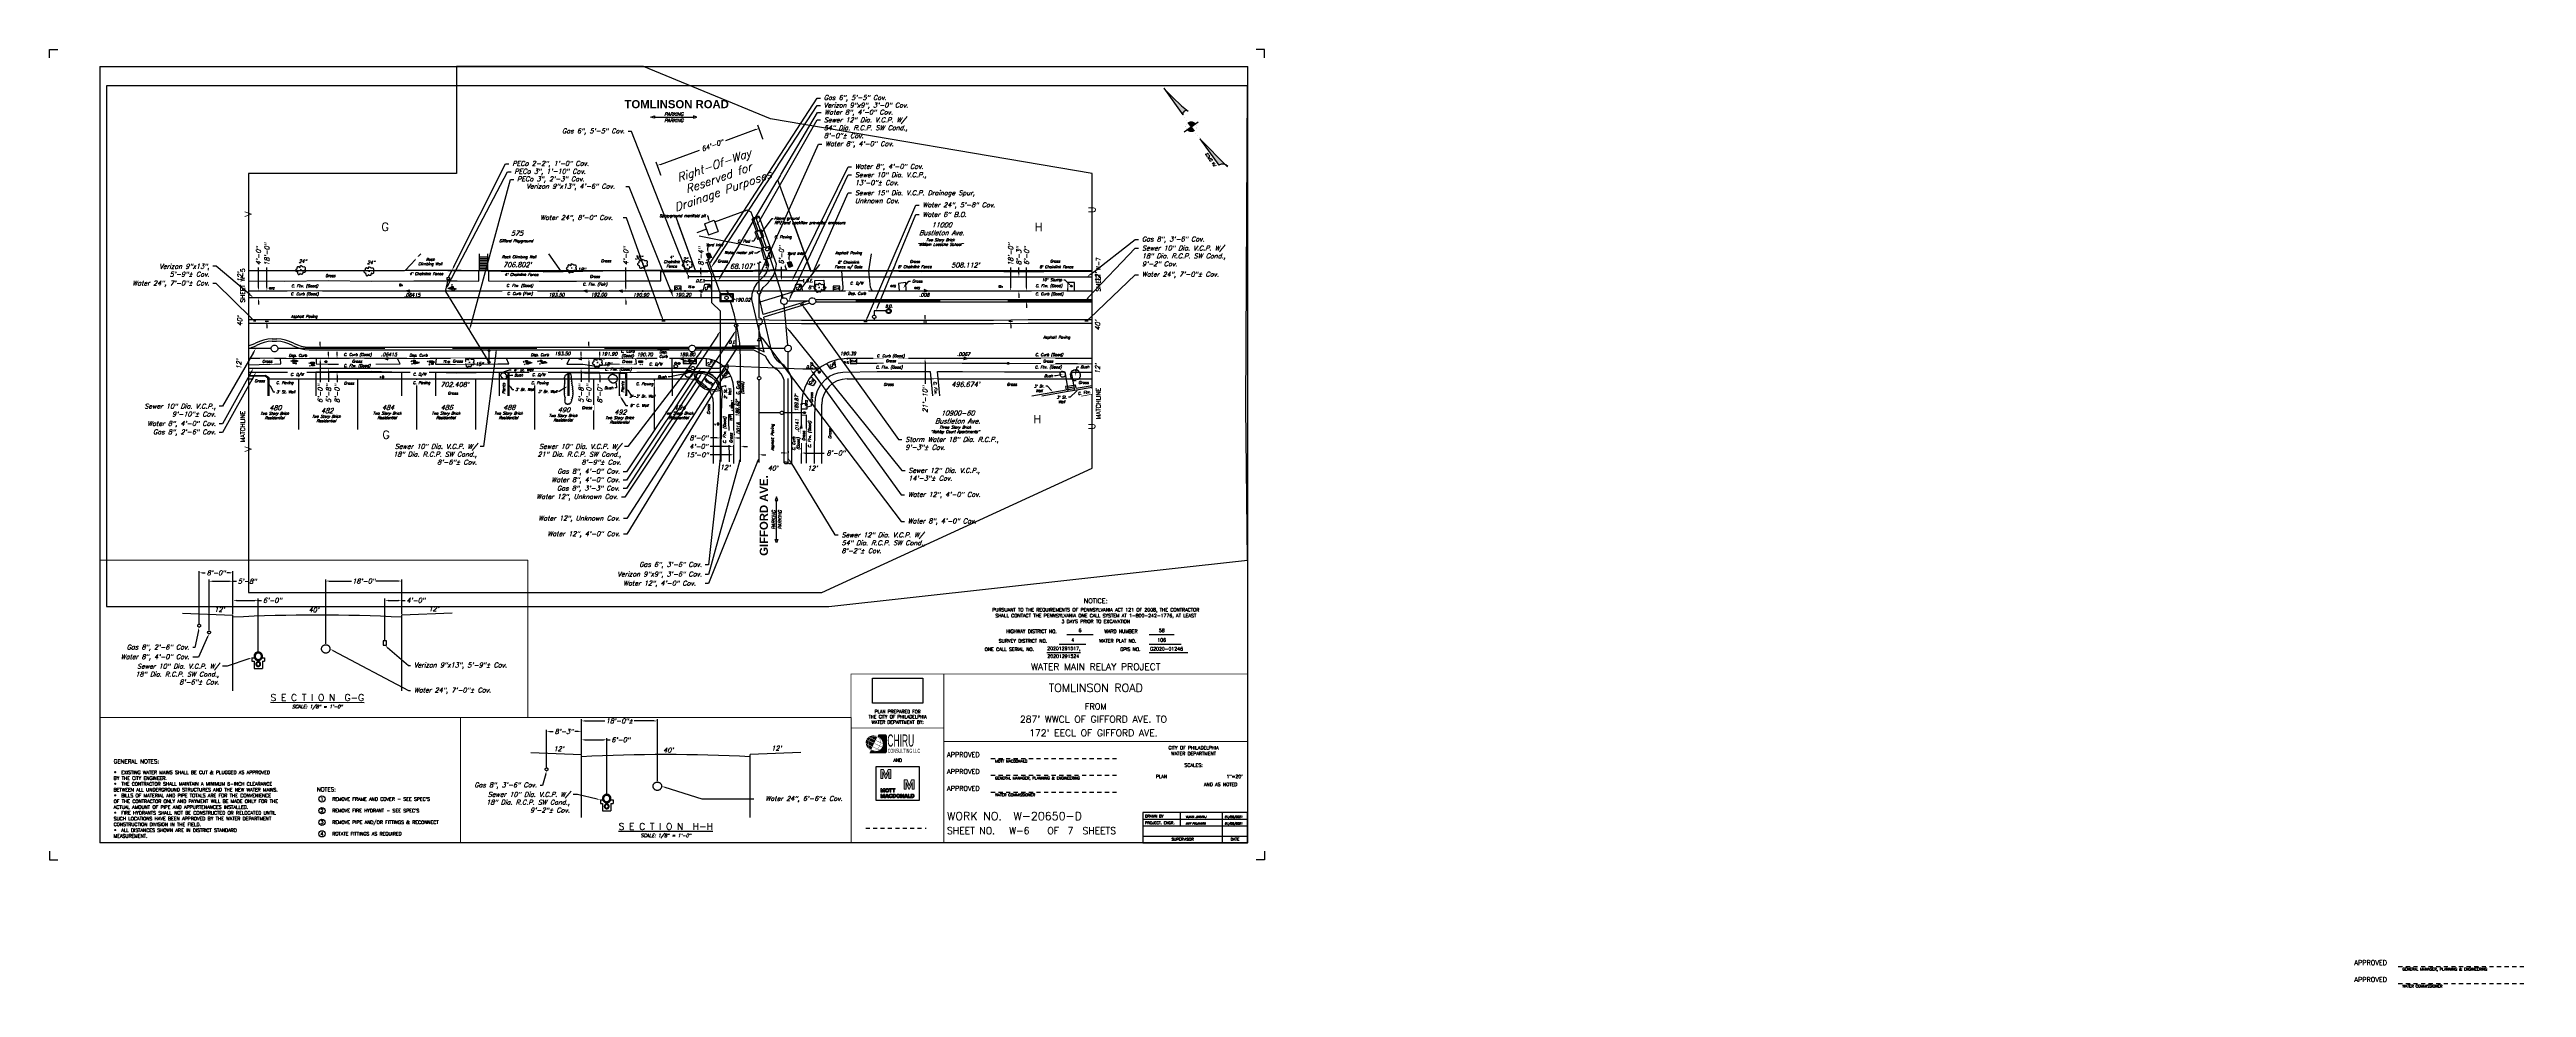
# Paper-space layout 'W6_TOMLINSON' of a CAD drawing. Header units: feet. Extents: x 94.5 to 167.9, y -0.5 to 27.3.
# The model-space entities are those that its viewports show. They can reach past a viewport. Long polylines and large blocks are cut down to what shows.
import ezdxf
from ezdxf import colors
from ezdxf.entities.mleader import LeaderData, LeaderLine
from ezdxf.enums import TextEntityAlignment as Align
from ezdxf.lldxf.tags import DXFTag
from ezdxf.math import Vec2, Vec3

# ---------------------------------------------------------------- set-up
doc = ezdxf.new("R2010")
doc.units = ezdxf.units.FT
doc.header["$MEASUREMENT"] = 0
doc.header["$XCLIPFRAME"] = 2
for name, pattern in [('DASHDOT', [1, 0.5, -0.25, 0, -0.25]), ('DASHED2', [0.375, 0.25, -0.125]), ('HIDDEN2', [0.1875, 0.125, -0.0625]), ('PHANTOM', [2.5, 1.25, -0.25, 0.25, -0.25, 0.25, -0.25]), ('PWD-NGAS', [2.35, 2, -0.05, 0.1, -0.05, 0.1, -0.05]), ('PWD-SSWR', [3.3, 1.5, -0.15, 1.5, -0.15]), ('PWD-TELE', [1.5, 1, -0.05, 0.1, -0.05, 0.1, -0.05, 0.1, -0.05]), ('PWD-WATR', [2.2, 2, -0.05, 0.1, -0.05])]:
    doc.linetypes.add(name, pattern=pattern)
doc.layers.get('Defpoints').update_dxf_attribs({"color": 8})
for name, color, linetype in [('C-ANNO-SECTION-TXT', 1, 'Continuous'), ('C-EX-MISC', 7, 'Continuous'), ('DIMENSIONS', 7, 'Continuous'), ('EX-CONC', 7, 'Continuous'), ('EX-CURB RAMP', 7, 'Continuous'), ('EX-CURB-RAMP', 7, 'Continuous'), ('EX-CURBLINE', 4, 'Continuous'), ('EX-DIMS-OFFSETS', 2, 'Continuous'), ('EX-FENCE', 7, 'FENCELINEX'), ('EX-HOUSELINE', 1, 'Continuous'), ('EX-PARCEL', 7, 'DASHDOT'), ('EX-SPOT ELEV-CITYPLAN', 2, 'Continuous'), ('EX-STEPS', 7, 'Continuous'), ('EX-STREETSCAPE', 7, 'Continuous'), ('EX-SW FLOW ARROW', 6, 'Continuous'), ('EX-TEXT', 7, 'Continuous'), ('EX-TEXT-BLDG', 7, 'Continuous'), ('EX-TEXT-DIMS', 3, 'Continuous'), ('EX-TEXT-GAS', 51, 'Continuous'), ('EX-TEXT-GAS-W6', 51, 'Continuous'), ('EX-TEXT-PECO-W6', 22, 'Continuous'), ('EX-TEXT-SEWER', 70, 'Continuous'), ('EX-TEXT-SEWER-W6', 70, 'Continuous'), ('EX-TEXT-STREET NAME', 1, 'Continuous'), ('EX-TEXT-STREET NAME-MRKGS', 2, 'Continuous'), ('EX-TEXT-TRAFFIC-W4', 22, 'Continuous'), ('EX-TEXT-VERIZON', 30, 'Continuous'), ('EX-TEXT-VERIZON-W6', 30, 'Continuous'), ('EX-TEXT-WATER', 151, 'Continuous'), ('EX-TEXT-WATER-W6', 151, 'Continuous'), ('EX-UTIL-GAS', 51, 'PWD-NGAS'), ('EX-UTIL-GAS-STRU', 51, 'DASHED2'), ('EX-UTIL-PECO', 22, 'PWD-TELE'), ('EX-UTIL-PECO-STRU', 22, 'DASHED2'), ('EX-UTIL-SEWER', 70, 'PWD-SSWR'), ('EX-UTIL-SEWER-STRU', 70, 'DASHED2'), ('EX-UTIL-STORM', 70, 'DASHED2'), ('EX-UTIL-STORM-STRU', 70, 'DASHED2'), ('EX-UTIL-VERIZON', 30, 'PWD-TELE'), ('EX-UTIL-VERIZON-STRU', 30, 'DASHED2'), ('EX-UTIL-WATER', 151, 'PWD-WATR'), ('EX-UTIL-WATER-STRU', 151, 'DASHED2'), ('EX-WALL', 7, 'Continuous'), ('EX_CURB RAMP TEXT', 7, 'Continuous'), ('PROF-TEXT', 7, 'Continuous'), ('SURV-DIM-WHITE', 7, 'Continuous'), ('TEXTL', 3, 'Continuous'), ('Z-APPROVED', 7, 'Continuous'), ('Z-BORDER', 1, 'Continuous'), ('Z-CHECKEDBY', 2, 'Continuous'), ('Z-LOGO', 5, 'Continuous'), ('Z-MATCHLINE', 4, 'Continuous'), ('Z-NOTES', 5, 'Continuous'), ('Z-NOTES-BLUE', 5, 'Continuous'), ('Z-NOTES-YELLOW', 2, 'Continuous'), ('Z-TITLE', 7, 'Continuous'), ('Z-Z920-G-Xrefs_Dir_Info', 7, 'Continuous')]:
    doc.layers.add(name, color=color, linetype=linetype)
doc.layers.add('Z-Z010-G-Frame', color=7, linetype='Continuous', lineweight=0)
doc.layers.add('Z-Z900-G-Non_Plot', color=5, linetype='Continuous', plot=False)
doc.styles.add('100', font='simplex.shx', dxfattribs={"oblique": 15, "height": 2})
doc.styles.add('120', font='simplex.shx', dxfattribs={"oblique": 15, "height": 2.4})
doc.styles.add('140', font='simplex.shx', dxfattribs={"oblique": 15, "height": 2.8})
doc.styles.add('175', font='simplex.shx', dxfattribs={"height": 0.00689})
doc.styles.add('200', font='simplex.shx', dxfattribs={"height": 4})
doc.styles.add('240', font='simplex.shx', dxfattribs={"height": 0.009449})
doc.styles.add('60', font='simplex.shx', dxfattribs={"oblique": 15, "height": 0.6})
doc.styles.add('80', font='simplex.shx', dxfattribs={"oblique": 15, "height": 1.6})
doc.styles.add('ARIAL', font='arialbd.ttf')
doc.styles.add('EX-100', font='simplex.shx', dxfattribs={"oblique": 15, "height": 0.1})
doc.styles.add('EX-140', font='simplex.shx', dxfattribs={"oblique": 15, "height": 0.14})
doc.styles.add('EX-80', font='simplex.shx', dxfattribs={"oblique": 15, "height": 0.08})
doc.styles.add('L240', font='simplex', dxfattribs={"height": 2.4})
doc.styles.add('L80-MS-20', font='simplex.shx', dxfattribs={"oblique": 20, "height": 1.6})
doc.styles.add('Linetypes', font='simplex.shx')
doc.styles.add('q140', font='simplex.shx', dxfattribs={"oblique": 15, "height": 0.56})
doc.styles.add('q70', font='simplex.shx', dxfattribs={"oblique": 15, "height": 1.12})
doc.styles.add('Simplex Ob', font='simplex.shx', dxfattribs={"oblique": 15})
doc.styles.get("Standard").update_dxf_attribs({"font": 'simplex.shx'})
doc.styles.add('style1', font='swissek.ttf', dxfattribs={"width": 0.25})
doc.styles.add('TEXTS', font='simplex.shx', dxfattribs={"oblique": 15, "height": 1.2})
tags = doc.linetypes.add('FENCELINEX', pattern='A,0.3,-0.03,["X",Linetypes,S=0.06,R=0,X=0,Y=-0.03],-0.065', length=0.395).pattern_tags.tags
tags[6] = DXFTag(74, 10)
doc.dimstyles.new('8 scale', dxfattribs={"dimscale": 4, "dimtxt": 1.12, "dimasz": 0.2, "dimexe": 0.1, "dimexo": 0.05, "dimgap": 0.05, "dimtad": 1, "dimtih": 1, "dimtoh": 1, "dimdec": 0, "dimlfac": 12, "dimzin": 3, "dimdsep": 46, "dimlunit": 3, "dimtxsty": 'q70', "dimcen": 0.05, "dimadec": 0, "dimazin": 0, "dimtfac": 1, "dimtdec": 0, "dimtofl": 0, "dimtmove": 0, "dimatfit": 3, "dimfxl": 1, "dimtolj": 1, "dimtzin": 0, "dimarcsym": 0})
doc.dimstyles.new('EX-DIMS-UTL', dxfattribs={"dimtxt": 0.14, "dimasz": 0.1, "dimexe": 0.1, "dimexo": 0, "dimgap": 0.05, "dimtad": 0, "dimdec": 0, "dimlfac": 12, "dimzin": 1, "dimdsep": 46, "dimlunit": 4, "dimtxsty": 'EX-140', "dimcen": 0.1, "dimclrd": 256, "dimclre": 256, "dimclrt": 256, "dimadec": 0, "dimazin": 0, "dimtfac": 1, "dimtdec": 0, "dimtofl": 0, "dimtmove": 0, "dimatfit": 0, "dimfxl": 1, "dimtolj": 1, "dimtzin": 0, "dimlwd": -1, "dimlwe": -1, "dimarcsym": 0})
picture_1 = doc.add_image_def('image1.tiff', size_in_pixel=(1700, 1056))

# ---------------------------------------------------------------- blocks, each defined once
blk = doc.blocks.new('PHILLYTBLOCK')
at = {"layer": 'Z-APPROVED', "color": 5, "linetype": 'HIDDEN2'}
for points in [[(27.893, 2.5), (31.693, 2.5)], [(27.893, 2), (31.693, 2)]]:
    blk.add_lwpolyline(points, dxfattribs=at)
at = {"layer": 'Z-BORDER', "color": 7}
for points in [[(0, 23.75), (0, 24), (0.25, 24)], [(36, 23.75), (36, 24), (35.75, 24)], [(0, 0.25), (0, 0), (0.25, 0)], [(36, 0.25), (36, 0), (35.75, 0)]]:
    blk.add_lwpolyline(points, dxfattribs=at)
at = {"layer": 'Z-BORDER', "const_width": 0.025}
blk.add_lwpolyline([(1.5, 0.5), (35.5, 0.5), (35.5, 23.5), (1.5, 23.5)], close=True, dxfattribs=at)
at = {"layer": 'Z-TITLE', "color": 5}
for points in [[(30.142, 6.672), (30.928, 6.672)], [(32.587, 6.672), (33.328, 6.672)], [(29.548, 6.14), (30.549, 6.14)], [(29.92, 6.388), (30.706, 6.388)], [(32.587, 6.388), (33.532, 6.388)], [(32.587, 6.14), (33.732, 6.14)], [(32.4, 1.2), (35.5, 1.2)], [(32.4, 1), (35.5, 1)], [(33.5, 1.4), (33.5, 1)], [(34.75, 1.4), (34.75, 0.5)], [(32.4, 0.7), (35.5, 0.7)]]:
    blk.add_lwpolyline(points, dxfattribs=at)
at = {"layer": 'Z-TITLE', "color": 1, "const_width": 0.025}
for points in [[(26.5, 5.5), (23.75, 5.5), (23.75, 0.5)], [(26.5, 3.9), (23.75, 3.9)], [(26.5, 3.5), (35.5, 3.5)]]:
    blk.add_lwpolyline(points, dxfattribs=at)
blk.add_lwpolyline([(26.5, 0.5), (35.5, 0.5), (35.5, 5.5), (26.5, 5.5)], close=True, dxfattribs=at)
at = {"layer": 'Z-TITLE', "color": 5, "linetype": 'HIDDEN2'}
blk.add_lwpolyline([(27.893, 3), (31.693, 3)], dxfattribs=at)
at = {"layer": 'Z-TITLE', "color": 5}
blk.add_lwpolyline([(32.4, 0.5), (35.5, 0.5), (35.5, 1.4), (32.4, 1.4)], close=True, dxfattribs=at)
at = {"layer": 'Z-APPROVED', "color": 4, "style": '140'}
for p in [(26.594, 2.5), (26.594, 2)]:
    blk.add_text('APPROVED', height=0.14, dxfattribs=at).set_placement(p, align=Align.BOTTOM_LEFT)
at = {"layer": 'Z-APPROVED', "color": 2, "style": '80'}
for s, p in [('GENERAL MANAGER, PLANNING & ENGINEERING', (28.018, 2.458)), ('WATER COMMISSIONER', (28.018, 1.958))]:
    blk.add_text(s, height=0.08, dxfattribs=at).set_placement(p, align=Align.TOP_LEFT)
at = {"layer": 'Z-NOTES', "color": 4, "style": '240'}
blk.add_attdef('WORKNO', text='', height=0.24, dxfattribs=at).set_placement((28.564, 1.1), align=Align.BOTTOM_LEFT)
at = {"layer": 'Z-NOTES-BLUE', "color": 4, "style": '140'}
blk.add_attdef('XXSHEETS', text='', height=0.15, dxfattribs=at).set_placement((32.143, 1.13), align=Align.BOTTOM_RIGHT)
at = {"layer": 'Z-TITLE', "color": 5}
for s, height, style, p in [('PURSUANT TO THE REQUIREMENTS OF PENNSYLVANIA ACT 121 OF 2008, THE CONTRACTOR', 0.1, '100', (31, 7.323)), ('NOTICE:', 0.14, '140', (31, 7.556)), ('SHALL CONTACT THE PENNSYLVANIA ONE CALL SYSTEM AT 1-800-242-1776, AT LEAST', 0.1, '100', (31, 7.151)), ('3 DAYS PRIOR TO EXCAVATION', 0.1, '100', (31, 6.98))]:
    blk.add_text(s, height=height, dxfattribs=dict(at, style=style)).set_placement(p, align=Align.BOTTOM_CENTER)
at = {"layer": 'Z-TITLE', "color": 5, "style": '100'}
for s, p in [('HIGHWAY DISTRICT NO.', (28.347, 6.715)), ('WARD NUMBER', (31.255, 6.715)), ('ONE CALL SERIAL NO.', (27.709, 6.183)), ('SURVEY DISTRICT NO.', (28.126, 6.431)), ('WATER PLAT NO.', (31.106, 6.431)), ('GPIS NO.', (31.727, 6.183)), ('PLAN', (32.781, 2.412))]:
    blk.add_text(s, height=0.1, dxfattribs=at).set_placement(p)
at = {"layer": 'Z-TITLE', "color": 1, "style": '175'}
blk.add_text('FROM', height=0.175, dxfattribs=at).set_placement((31, 4.4), align=Align.BOTTOM_CENTER)
at = {"layer": 'Z-TITLE', "color": 4}
for s, height, style, p in [('APPROVED', 0.14, '140', (26.594, 3)), ('WORK NO.', 0.24, '240', (26.594, 1.1)), ('SHEET NO.', 0.2, '200', (26.594, 0.7)), ('OF', 0.2, '200', (29.568, 0.7)), ('SHEETS', 0.2, '200', (30.607, 0.7))]:
    blk.add_text(s, height=height, dxfattribs=dict(at, style=style)).set_placement(p, align=Align.BOTTOM_LEFT)
at = {"layer": 'Z-TITLE', "color": 2, "style": '80'}
blk.add_text('MOTT MACDONALD', height=0.08, dxfattribs=at).set_placement((28.018, 2.958), align=Align.TOP_LEFT)
at = {"layer": 'Z-TITLE', "color": 5, "style": '100'}
for s, p in [('CITY OF PHILADELPHIA', (33.899, 3.366)), ('WATER DEPARTMENT', (33.899, 3.194)), ('SCALES:', (33.899, 2.851))]:
    blk.add_text(s, height=0.1, dxfattribs=at).set_placement(p, align=Align.TOP_CENTER)
at = {"layer": 'Z-TITLE', "color": 2, "style": '80'}
for s, p in [('DRAWN BY', (32.459, 1.226)), ('PROJECT. ENGR.', (32.459, 1.026))]:
    blk.add_text(s, height=0.08, dxfattribs=at).set_placement(p, align=Align.BOTTOM_LEFT)
for s, p in [('SUPERVISOR', (33.575, 0.54)), ('DATE', (35.125, 0.54))]:
    blk.add_text(s, height=0.08, dxfattribs=at).set_placement(p, align=Align.BOTTOM_CENTER)
at = {"layer": 'Z-TITLE', "color": 5, "style": '100'}
for tag, p in [('HNO', (30.535, 6.712)), ('WNO', (32.957, 6.712)), ('CALLTICKET', (30.01, 6.18)), ('SNO', (30.313, 6.428)), ('WPNO', (33.038, 6.428))]:
    blk.add_attdef(tag, text='', height=0.1, dxfattribs=at).set_placement(p, align=Align.BOTTOM_CENTER)
at = {"layer": 'Z-TITLE', "color": 1}
for tag, height, style, p in [('PROJECTTITLE', 0.2, '200', (31, 5.741)), ('ANYSTREET', 0.24, '240', (31, 4.9)), ('1STTO2ND', 0.2, '200', (31, 3.9))]:
    blk.add_attdef(tag, text='', height=height, dxfattribs=dict(at, style=style)).set_placement(p, align=Align.BOTTOM_CENTER)
at = {"layer": 'Z-TITLE', "color": 5, "style": '100'}
for tag, p in [('PROFILE', (33.343, 2.186)), ('HORZSCALE', (35.352, 2.193)), ('PLANSCALE', (35.352, 2.412)), ('VERTSCALE', (35.352, 1.984))]:
    blk.add_attdef(tag, text='', height=0.1, dxfattribs=at).set_placement(p, align=Align.RIGHT)
at = {"layer": 'Z-TITLE', "color": 4, "style": '200'}
for tag, p in [('SHEETNO', (28.436, 0.7)), ('TOTALSHEETS', (30.163, 0.7))]:
    blk.add_attdef(tag, text='', height=0.2, dxfattribs=at).set_placement(p, align=Align.BOTTOM_LEFT)
blk = doc.blocks.new('DCHECKER')
at = {"layer": 'Z-CHECKEDBY', "style": '60', "oblique": 15}
for tag, p in [('DRAWN', (1.265, -0.178)), ('CHECKED', (1.265, -0.378)), ('DRAWDATE', (2.515, -0.178)), ('CHECKDATE', (2.515, -0.378))]:
    blk.add_attdef(tag, text='', height=0.06, dxfattribs=at).set_placement(p, align=Align.BOTTOM_LEFT)
blk = doc.blocks.new('Logo_Mott MacDonald')
at = {"layer": 'Z-Z010-G-Frame'}
h = blk.add_hatch(color=256, dxfattribs=at)
h.set_gradient(color1=(0, 0, 1), color2=(0, 0, 1), tint=0.04)
h.paths.add_polyline_path([(5.1, -3.3), (3.3, -3.3), (3.3, -9.4), (4.6, -9.4), (4.6, -5), (6.3, -9.4), (6.8, -9.4), (8.6, -5), (8.6, -9.4), (9.9, -9.4), (9.9, -3.3), (8, -3.3), (6.6, -7.1)])
h.paths.add_polyline_path([(18.7, -16.4), (20, -16.4), (20, -12), (21.7, -16.4), (22.2, -16.4), (24, -12), (24, -16.4), (25.3, -16.4), (25.3, -10.3), (23.4, -10.3), (22, -14.2), (20.5, -10.3), (18.7, -10.3)])
h.paths.add_polyline_path([(3.3, -16), (3.3, -18.3), (3.8, -18.3), (3.8, -16.7), (4.4, -18.3), (4.6, -18.3), (5.3, -16.7), (5.3, -18.3), (5.8, -18.3), (5.8, -16), (5.1, -16), (4.5, -17.5), (4, -16)])
h.paths.add_polyline_path([(7, -16), (6.9, -16.1), (6.8, -16.1), (6.7, -16.2), (6.6, -16.2), (6.5, -16.3), (6.4, -16.4), (6.3, -16.5), (6.3, -16.6), (6.2, -16.7), (6.2, -16.8), (6.2, -16.9), (6.2, -17), (6.2, -17.2), (6.2, -17.3), (6.2, -17.4), (6.2, -17.5), (6.2, -17.7), (6.3, -17.8), (6.3, -17.9), (6.4, -17.9), (6.5, -18), (6.6, -18.1), (6.7, -18.2), (6.8, -18.2), (6.9, -18.3), (7, -18.3), (7.1, -18.4), (7.2, -18.4), (7.3, -18.4), (7.5, -18.4), (7.6, -18.4), (7.7, -18.3), (7.8, -18.3), (7.9, -18.3), (8, -18.2), (8.1, -18.1), (8.2, -18.1), (8.3, -18), (8.4, -17.9), (8.4, -17.8), (8.5, -17.7), (8.5, -17.6), (8.6, -17.5), (8.6, -17.4), (8.6, -17.2), (8.6, -17.1), (8.6, -17), (8.6, -16.9), (8.5, -16.7), (8.5, -16.6), (8.4, -16.5), (8.4, -16.4), (8.3, -16.4), (8.2, -16.3), (8.1, -16.2), (8, -16.1), (7.9, -16.1), (7.8, -16), (7.7, -16), (7.6, -16), (7.5, -16), (7.3, -16), (7.2, -16), (7.1, -16)])
h.paths.add_polyline_path([(7.2, -16.4), (7.2, -16.4), (7.3, -16.4), (7.4, -16.4), (7.5, -16.4), (7.5, -16.4), (7.6, -16.4), (7.7, -16.5), (7.7, -16.5), (7.8, -16.5), (7.8, -16.6), (7.9, -16.6), (7.9, -16.7), (8, -16.7), (8, -16.8), (8, -16.9), (8.1, -16.9), (8.1, -17), (8.1, -17.1), (8.1, -17.2), (8.1, -17.3), (8.1, -17.3), (8.1, -17.4), (8, -17.5), (8, -17.5), (8, -17.6), (7.9, -17.7), (7.9, -17.7), (7.8, -17.8), (7.8, -17.8), (7.7, -17.8), (7.7, -17.9), (7.6, -17.9), (7.5, -17.9), (7.5, -17.9), (7.4, -17.9), (7.3, -17.9), (7.2, -17.9), (7.2, -17.9), (7.1, -17.9), (7, -17.9), (7, -17.8), (6.9, -17.8), (6.9, -17.7), (6.8, -17.7), (6.8, -17.6), (6.8, -17.6), (6.7, -17.5), (6.7, -17.4), (6.7, -17.4), (6.7, -17.3), (6.7, -17.2), (6.7, -17.1), (6.7, -17.1), (6.7, -17), (6.7, -16.9), (6.7, -16.8), (6.8, -16.8), (6.8, -16.7), (6.8, -16.7), (6.9, -16.6), (6.9, -16.6), (7, -16.5), (7, -16.5), (7.1, -16.5)], flags=16)
h.paths.add_polyline_path([(8.7, -16), (8.7, -16.4), (9.4, -16.4), (9.4, -18.3), (9.9, -18.3), (9.9, -16.4), (10.6, -16.4), (10.6, -16)])
h.paths.add_polyline_path([(10.8, -16), (10.8, -16.4), (11.5, -16.4), (11.5, -18.3), (12, -18.3), (12, -16.4), (12.7, -16.4), (12.7, -16)])
h.paths.add_polyline_path([(3.3, -19.6), (3.3, -22), (3.8, -22), (3.8, -20.3), (4.4, -22), (4.6, -22), (5.3, -20.3), (5.3, -22), (5.8, -22), (5.8, -19.6), (5.1, -19.6), (4.5, -21.1), (4, -19.6)])
h.paths.add_polyline_path([(6.1, -22), (6.6, -22), (6.8, -21.6), (7.8, -21.6), (7.9, -22), (8.5, -22), (7.6, -19.6), (7, -19.6)])
h.paths.add_polyline_path([(6.9, -21.1), (7.3, -20.1), (7.6, -21.1)], flags=16)
h.paths.add_polyline_path([(8.6, -20.2), (8.6, -20.3), (8.5, -20.4), (8.5, -20.6), (8.5, -20.7), (8.5, -20.8), (8.5, -20.9), (8.5, -21), (8.5, -21.1), (8.6, -21.3), (8.6, -21.4), (8.7, -21.5), (8.7, -21.5), (8.8, -21.6), (8.9, -21.7), (9, -21.8), (9.1, -21.8), (9.2, -21.9), (9.3, -21.9), (9.4, -22), (9.5, -22), (9.6, -22), (9.7, -22), (9.8, -22), (9.9, -22), (10, -22), (10, -22), (10.1, -21.9), (10.2, -21.9), (10.3, -21.9), (10.3, -21.9), (10.4, -21.8), (10.4, -21.8), (10.5, -21.7), (10.5, -21.7), (10.6, -21.7), (10.6, -21.6), (10.6, -21.6), (10.7, -21.5), (10.7, -21.5), (10.7, -21.4), (10.7, -21.4), (10.7, -21.4), (10.7, -21.4), (10.6, -21.4), (10.6, -21.4), (10.6, -21.3), (10.5, -21.3), (10.5, -21.3), (10.4, -21.3), (10.4, -21.3), (10.4, -21.3), (10.4, -21.2), (10.3, -21.2), (10.3, -21.2), (10.3, -21.3), (10.3, -21.3), (10.2, -21.3), (10.2, -21.3), (10.2, -21.4), (10.2, -21.4), (10.1, -21.4), (10.1, -21.5), (10.1, -21.5), (10, -21.5), (10, -21.5), (10, -21.5), (9.9, -21.5), (9.9, -21.5), (9.8, -21.6), (9.8, -21.6), (9.8, -21.6), (9.7, -21.6), (9.6, -21.6), (9.6, -21.5), (9.5, -21.5), (9.4, -21.5), (9.4, -21.5), (9.3, -21.4), (9.3, -21.4), (9.2, -21.3), (9.2, -21.3), (9.1, -21.2), (9.1, -21.2), (9.1, -21.1), (9, -21), (9, -21), (9, -20.9), (9, -20.8), (9, -20.8), (9, -20.7), (9, -20.6), (9, -20.5), (9.1, -20.5), (9.1, -20.4), (9.1, -20.4), (9.2, -20.3), (9.2, -20.3), (9.3, -20.2), (9.3, -20.2), (9.4, -20.1), (9.4, -20.1), (9.5, -20.1), (9.6, -20.1), (9.6, -20), (9.7, -20), (9.8, -20), (9.8, -20), (9.8, -20), (9.9, -20), (9.9, -20.1), (10, -20.1), (10, -20.1), (10, -20.1), (10.1, -20.1), (10.1, -20.1), (10.1, -20.2), (10.2, -20.2), (10.2, -20.2), (10.2, -20.2), (10.2, -20.3), (10.3, -20.3), (10.3, -20.3), (10.3, -20.4), (10.3, -20.4), (10.3, -20.4), (10.4, -20.3), (10.4, -20.3), (10.4, -20.3), (10.4, -20.3), (10.5, -20.3), (10.5, -20.3), (10.6, -20.2), (10.6, -20.2), (10.6, -20.2), (10.7, -20.2), (10.7, -20.2), (10.7, -20.2), (10.7, -20.1), (10.7, -20.1), (10.6, -20), (10.6, -20), (10.6, -19.9), (10.5, -19.9), (10.5, -19.8), (10.4, -19.8), (10.4, -19.8), (10.3, -19.7), (10.3, -19.7), (10.2, -19.7), (10.1, -19.6), (10, -19.6), (10, -19.6), (9.9, -19.6), (9.8, -19.6), (9.7, -19.6), (9.6, -19.6), (9.5, -19.6), (9.4, -19.6), (9.3, -19.7), (9.2, -19.7), (9.1, -19.8), (9, -19.8), (8.9, -19.9), (8.8, -20), (8.7, -20.1), (8.7, -20.1)])
h.paths.add_polyline_path([(12, -22), (12, -22), (12, -22), (11.9, -22), (11.9, -22), (11.9, -22), (11.9, -22), (11.9, -22), (11.9, -22), (11.8, -22), (11.8, -22), (11.7, -22), (11.7, -22), (11.6, -22), (11.6, -22), (11.5, -22), (11.4, -22), (11.4, -22), (11.3, -22), (11.3, -22), (11.2, -22), (11.2, -22), (11.2, -22), (11.2, -22), (11.1, -22), (11.1, -22), (11.1, -22), (11.1, -22), (11.1, -22), (11.1, -22), (11.1, -22), (11.1, -22), (11.1, -22), (11.1, -22), (11.1, -22), (11.1, -22), (11.1, -22), (11.1, -22), (11.1, -21.9), (11.1, -21.9), (11.1, -21.9), (11.1, -21.9), (11.1, -21.9), (11.1, -21.8), (11.1, -21.8), (11.1, -21.8), (11.1, -21.7), (11.1, -21.7), (11.1, -21.6), (11.1, -21.6), (11.1, -21.5), (11.1, -21.5), (11.1, -21.4), (11.1, -21.4), (11.1, -21.3), (11.1, -21.2), (11.1, -21.2), (11.1, -21), (11.1, -20.9), (11.1, -20.6), (11.1, -20.5), (11.1, -20.4), (11.1, -20.3), (11.1, -20.2), (11.1, -20.2), (11.1, -20.1), (11.1, -20.1), (11.1, -20), (11.1, -20), (11.1, -19.9), (11.1, -19.9), (11.1, -19.8), (11.1, -19.8), (11.1, -19.7), (11.1, -19.7), (11.1, -19.7), (11.1, -19.7), (11.1, -19.6), (11.1, -19.6), (11.1, -19.6), (11.1, -19.6), (11.1, -19.6), (11.1, -19.6), (11.1, -19.6), (11.1, -19.6), (11.1, -19.6), (11.1, -19.6), (11.1, -19.6), (11.1, -19.6), (11.1, -19.6), (11.2, -19.6), (11.2, -19.6), (11.2, -19.6), (11.3, -19.6), (11.3, -19.6), (11.4, -19.6), (11.5, -19.6), (11.6, -19.6), (11.7, -19.6), (11.7, -19.6), (11.8, -19.6), (11.8, -19.6), (11.8, -19.6), (11.9, -19.6), (11.9, -19.6), (11.9, -19.6), (11.9, -19.6), (11.9, -19.6), (12, -19.6), (12, -19.6), (12, -19.6), (12, -19.6), (12, -19.6), (12, -19.6), (12, -19.6), (12, -19.6), (12.1, -19.6), (12.1, -19.6), (12.2, -19.6), (12.3, -19.7), (12.4, -19.7), (12.4, -19.7), (12.5, -19.7), (12.6, -19.7), (12.6, -19.8), (12.7, -19.8), (12.8, -19.9), (12.8, -19.9), (12.9, -19.9), (12.9, -20), (13, -20), (13, -20.1), (13, -20.1), (13.1, -20.2), (13.1, -20.2), (13.1, -20.2), (13.1, -20.3), (13.1, -20.3), (13.1, -20.3), (13.1, -20.4), (13.2, -20.4), (13.2, -20.4), (13.2, -20.5), (13.2, -20.5), (13.2, -20.5), (13.2, -20.6), (13.2, -20.6), (13.2, -20.6), (13.2, -20.7), (13.2, -20.7), (13.2, -20.8), (13.2, -20.8), (13.2, -20.8), (13.2, -20.9), (13.2, -20.9), (13.2, -21), (13.2, -21), (13.2, -21), (13.2, -21.1), (13.2, -21.1), (13.2, -21.2), (13.2, -21.2), (13.2, -21.2), (13.1, -21.3), (13.1, -21.3), (13.1, -21.3), (13.1, -21.4), (13.1, -21.4), (13.1, -21.4), (13, -21.5), (13, -21.5), (13, -21.6), (12.9, -21.6), (12.9, -21.7), (12.8, -21.7), (12.7, -21.7), (12.7, -21.8), (12.6, -21.8), (12.6, -21.9), (12.5, -21.9), (12.4, -21.9), (12.3, -21.9), (12.3, -21.9), (12.2, -22), (12.1, -22), (12, -22)])
h.paths.add_polyline_path([(11.6, -21.5), (11.6, -21.5), (11.6, -21.5), (11.6, -21.4), (11.6, -21.4), (11.6, -21.4), (11.6, -21.4), (11.6, -21.3), (11.6, -21.3), (11.6, -21.2), (11.6, -21.1), (11.6, -21), (11.6, -21), (11.6, -20.8), (11.6, -20.6), (11.6, -20.5), (11.6, -20.5), (11.6, -20.4), (11.6, -20.3), (11.6, -20.3), (11.6, -20.2), (11.6, -20.2), (11.6, -20.2), (11.6, -20.1), (11.6, -20.1), (11.6, -20.1), (11.6, -20.1), (11.6, -20.1), (11.6, -20.1), (11.6, -20.1), (11.6, -20.1), (11.6, -20.1), (11.6, -20.1), (11.7, -20.1), (11.7, -20.1), (11.8, -20.1), (11.9, -20.1), (11.9, -20.1), (11.9, -20.1), (12, -20.1), (12, -20.1), (12, -20.1), (12, -20.1), (12, -20.1), (12.1, -20.1), (12.1, -20.1), (12.2, -20.1), (12.2, -20.1), (12.3, -20.1), (12.3, -20.1), (12.4, -20.1), (12.4, -20.2), (12.4, -20.2), (12.5, -20.2), (12.5, -20.2), (12.5, -20.3), (12.6, -20.3), (12.6, -20.3), (12.6, -20.4), (12.6, -20.4), (12.6, -20.4), (12.7, -20.5), (12.7, -20.5), (12.7, -20.6), (12.7, -20.6), (12.7, -20.7), (12.7, -20.7), (12.7, -20.7), (12.7, -20.8), (12.7, -20.8), (12.7, -20.9), (12.7, -20.9), (12.7, -21), (12.7, -21), (12.7, -21.1), (12.7, -21.1), (12.6, -21.1), (12.6, -21.2), (12.6, -21.2), (12.6, -21.2), (12.5, -21.3), (12.5, -21.3), (12.5, -21.3), (12.5, -21.4), (12.4, -21.4), (12.4, -21.4), (12.3, -21.4), (12.3, -21.5), (12.3, -21.5), (12.2, -21.5), (12.2, -21.5), (12.1, -21.5), (12.1, -21.5), (12, -21.5), (12, -21.5), (12, -21.5), (11.9, -21.5), (11.9, -21.5), (11.9, -21.5), (11.8, -21.5), (11.7, -21.5), (11.7, -21.5), (11.6, -21.5), (11.6, -21.5), (11.6, -21.5), (11.6, -21.5), (11.6, -21.5)], flags=16)
h.paths.add_polyline_path([(13.5, -20.5), (13.5, -20.7), (13.5, -20.8), (13.5, -20.9), (13.5, -21), (13.5, -21.2), (13.6, -21.3), (13.6, -21.4), (13.7, -21.5), (13.8, -21.6), (13.8, -21.7), (13.9, -21.7), (14, -21.8), (14.1, -21.9), (14.2, -21.9), (14.3, -21.9), (14.4, -22), (14.6, -22), (14.7, -22), (14.8, -22), (14.9, -22), (15.1, -22), (15.2, -21.9), (15.3, -21.9), (15.4, -21.8), (15.5, -21.8), (15.6, -21.7), (15.6, -21.6), (15.7, -21.5), (15.8, -21.4), (15.8, -21.3), (15.9, -21.2), (15.9, -21.1), (15.9, -21), (15.9, -20.9), (15.9, -20.7), (15.9, -20.6), (15.9, -20.5), (15.9, -20.4), (15.8, -20.3), (15.8, -20.2), (15.7, -20.1), (15.6, -20), (15.6, -19.9), (15.5, -19.8), (15.4, -19.8), (15.3, -19.7), (15.2, -19.7), (15.1, -19.6), (14.9, -19.6), (14.8, -19.6), (14.7, -19.6), (14.6, -19.6), (14.4, -19.6), (14.3, -19.6), (14.2, -19.7), (14.1, -19.7), (14, -19.8), (13.9, -19.9), (13.8, -19.9), (13.8, -20), (13.7, -20.1), (13.6, -20.2), (13.6, -20.3), (13.5, -20.4)])
h.paths.add_polyline_path([(14, -20.6), (14, -20.5), (14.1, -20.5), (14.1, -20.4), (14.1, -20.3), (14.2, -20.3), (14.2, -20.2), (14.3, -20.2), (14.3, -20.1), (14.4, -20.1), (14.4, -20.1), (14.5, -20.1), (14.6, -20), (14.7, -20), (14.7, -20), (14.8, -20), (14.9, -20), (15, -20.1), (15, -20.1), (15.1, -20.1), (15.1, -20.2), (15.2, -20.2), (15.2, -20.3), (15.3, -20.3), (15.3, -20.4), (15.3, -20.4), (15.4, -20.5), (15.4, -20.6), (15.4, -20.6), (15.4, -20.7), (15.4, -20.8), (15.4, -20.9), (15.4, -21), (15.4, -21), (15.4, -21.1), (15.3, -21.2), (15.3, -21.2), (15.3, -21.3), (15.2, -21.3), (15.2, -21.4), (15.1, -21.4), (15.1, -21.5), (15, -21.5), (15, -21.5), (14.9, -21.5), (14.8, -21.6), (14.7, -21.6), (14.7, -21.6), (14.6, -21.6), (14.5, -21.5), (14.4, -21.5), (14.4, -21.5), (14.3, -21.4), (14.3, -21.4), (14.2, -21.4), (14.2, -21.3), (14.1, -21.3), (14.1, -21.2), (14.1, -21.1), (14, -21.1), (14, -21), (14, -20.9), (14, -20.8), (14, -20.8), (14, -20.7)], flags=16)
h.paths.add_polyline_path([(16.8, -19.6), (16.3, -19.6), (16.3, -22), (16.8, -22), (16.8, -20.4), (17.9, -22), (18.4, -22), (18.4, -19.6), (17.9, -19.6), (17.9, -21.1)])
h.paths.add_polyline_path([(18.6, -22), (19.2, -22), (19.3, -21.6), (20.4, -21.6), (20.5, -22), (21.1, -22), (20.2, -19.6), (19.5, -19.6)])
h.paths.add_polyline_path([(19.9, -20.1), (20.2, -21.1), (19.5, -21.1)], flags=16)
h.paths.add_polyline_path([(21.8, -19.6), (21.3, -19.6), (21.3, -22), (22.8, -22), (22.8, -21.5), (21.8, -21.5)])
h.paths.add_polyline_path([(24, -22), (24, -22), (24, -22), (24, -22), (24, -22), (24, -22), (23.9, -22), (23.9, -22), (23.9, -22), (23.9, -22), (23.8, -22), (23.8, -22), (23.7, -22), (23.7, -22), (23.6, -22), (23.5, -22), (23.5, -22), (23.4, -22), (23.4, -22), (23.3, -22), (23.3, -22), (23.2, -22), (23.2, -22), (23.2, -22), (23.2, -22), (23.2, -22), (23.1, -22), (23.1, -22), (23.1, -22), (23.1, -22), (23.1, -22), (23.1, -22), (23.1, -22), (23.1, -22), (23.1, -22), (23.1, -22), (23.1, -22), (23.1, -22), (23.1, -21.9), (23.1, -21.9), (23.1, -21.9), (23.1, -21.9), (23.1, -21.9), (23.1, -21.8), (23.1, -21.8), (23.1, -21.8), (23.1, -21.7), (23.1, -21.7), (23.1, -21.6), (23.1, -21.6), (23.1, -21.5), (23.1, -21.5), (23.1, -21.4), (23.1, -21.4), (23.1, -21.3), (23.1, -21.2), (23.1, -21.2), (23.1, -21), (23.1, -20.9), (23.1, -20.6), (23.1, -20.5), (23.1, -20.4), (23.1, -20.3), (23.1, -20.2), (23.1, -20.2), (23.1, -20.1), (23.1, -20.1), (23.1, -20), (23.1, -20), (23.1, -19.9), (23.1, -19.9), (23.1, -19.8), (23.1, -19.8), (23.1, -19.7), (23.1, -19.7), (23.1, -19.7), (23.1, -19.7), (23.1, -19.6), (23.1, -19.6), (23.1, -19.6), (23.1, -19.6), (23.1, -19.6), (23.1, -19.6), (23.1, -19.6), (23.1, -19.6), (23.1, -19.6), (23.1, -19.6), (23.2, -19.6), (23.2, -19.6), (23.2, -19.6), (23.2, -19.6), (23.2, -19.6), (23.3, -19.6), (23.3, -19.6), (23.4, -19.6), (23.4, -19.6), (23.5, -19.6), (23.6, -19.6), (23.7, -19.6), (23.7, -19.6), (23.8, -19.6), (23.8, -19.6), (23.9, -19.6), (23.9, -19.6), (23.9, -19.6), (24, -19.6), (24, -19.6), (24, -19.6), (24, -19.6), (24, -19.6), (24, -19.6), (24, -19.6), (24, -19.6), (24, -19.6), (24, -19.6), (24, -19.6), (24.1, -19.6), (24.2, -19.6), (24.3, -19.6), (24.3, -19.7), (24.4, -19.7), (24.5, -19.7), (24.6, -19.7), (24.6, -19.7), (24.7, -19.8), (24.7, -19.8), (24.8, -19.9), (24.9, -19.9), (24.9, -19.9), (25, -20), (25, -20), (25.1, -20.1), (25.1, -20.1), (25.1, -20.2), (25.1, -20.2), (25.1, -20.2), (25.1, -20.3), (25.2, -20.3), (25.2, -20.3), (25.2, -20.4), (25.2, -20.4), (25.2, -20.4), (25.2, -20.5), (25.2, -20.5), (25.2, -20.5), (25.2, -20.6), (25.3, -20.6), (25.3, -20.6), (25.3, -20.7), (25.3, -20.7), (25.3, -20.8), (25.3, -20.8), (25.3, -20.8), (25.3, -20.9), (25.3, -20.9), (25.3, -21), (25.2, -21), (25.2, -21), (25.2, -21.1), (25.2, -21.1), (25.2, -21.2), (25.2, -21.2), (25.2, -21.2), (25.2, -21.3), (25.2, -21.3), (25.1, -21.3), (25.1, -21.4), (25.1, -21.4), (25.1, -21.4), (25.1, -21.5), (25, -21.5), (25, -21.6), (24.9, -21.6), (24.9, -21.7), (24.8, -21.7), (24.8, -21.7), (24.7, -21.8), (24.7, -21.8), (24.6, -21.9), (24.5, -21.9), (24.5, -21.9), (24.4, -21.9), (24.3, -21.9), (24.2, -22), (24.1, -22), (24.1, -22)])
h.paths.add_polyline_path([(23.6, -20.5), (23.6, -20.4), (23.6, -20.3), (23.6, -20.3), (23.6, -20.2), (23.6, -20.2), (23.6, -20.2), (23.6, -20.1), (23.6, -20.1), (23.6, -20.1), (23.6, -20.1), (23.6, -20.1), (23.6, -20.1), (23.6, -20.1), (23.6, -20.1), (23.7, -20.1), (23.7, -20.1), (23.7, -20.1), (23.8, -20.1), (23.9, -20.1), (23.9, -20.1), (24, -20.1), (24, -20.1), (24, -20.1), (24, -20.1), (24, -20.1), (24, -20.1), (24, -20.1), (24.1, -20.1), (24.2, -20.1), (24.2, -20.1), (24.3, -20.1), (24.3, -20.1), (24.3, -20.1), (24.4, -20.1), (24.4, -20.2), (24.5, -20.2), (24.5, -20.2), (24.5, -20.2), (24.6, -20.3), (24.6, -20.3), (24.6, -20.3), (24.6, -20.4), (24.7, -20.4), (24.7, -20.4), (24.7, -20.5), (24.7, -20.5), (24.7, -20.6), (24.7, -20.6), (24.7, -20.7), (24.7, -20.7), (24.8, -20.7), (24.8, -20.8), (24.8, -20.8), (24.7, -20.9), (24.7, -20.9), (24.7, -21), (24.7, -21), (24.7, -21.1), (24.7, -21.1), (24.7, -21.1), (24.7, -21.2), (24.6, -21.2), (24.6, -21.2), (24.6, -21.3), (24.6, -21.3), (24.5, -21.3), (24.5, -21.4), (24.5, -21.4), (24.4, -21.4), (24.4, -21.4), (24.3, -21.5), (24.3, -21.5), (24.3, -21.5), (24.2, -21.5), (24.2, -21.5), (24.1, -21.5), (24.1, -21.5), (24, -21.5), (24, -21.5), (24, -21.5), (24, -21.5), (23.9, -21.5), (23.9, -21.5), (23.8, -21.5), (23.7, -21.5), (23.7, -21.5), (23.7, -21.5), (23.6, -21.5), (23.6, -21.5), (23.6, -21.5), (23.6, -21.5), (23.6, -21.5), (23.6, -21.5), (23.6, -21.4), (23.6, -21.4), (23.6, -21.4), (23.6, -21.4), (23.6, -21.3), (23.6, -21.3), (23.6, -21.2), (23.6, -21.1), (23.6, -21), (23.6, -21), (23.6, -20.8), (23.6, -20.6), (23.6, -20.5)], flags=16)
at = {"layer": 'Z-Z900-G-Non_Plot', "color": 0, "lineweight": 5}
for points in [[(9.9, -3.3), (9.9, -9.4), (8.6, -9.4), (8.6, -5), (6.8, -9.4), (6.3, -9.4), (4.6, -5), (4.6, -9.4), (3.3, -9.4), (3.3, -3.3), (5.1, -3.3), (6.6, -7.1), (8, -3.3), (9.9, -3.3)], [(5.3, -18.3), (5.3, -16.7), (4.6, -18.3), (4.4, -18.3), (3.8, -16.7), (3.8, -18.3), (3.3, -18.3), (3.3, -16), (4, -16), (4.5, -17.5), (5.1, -16), (5.8, -16), (5.8, -18.3), (5.3, -18.3)], [(9.4, -18.3), (9.4, -16.4), (8.7, -16.4), (8.7, -16), (10.6, -16), (10.6, -16.4), (9.9, -16.4), (9.9, -18.3), (9.4, -18.3)], [(11.5, -18.3), (11.5, -16.4), (10.8, -16.4), (10.8, -16), (12.7, -16), (12.7, -16.4), (12, -16.4), (12, -18.3), (11.5, -18.3)], [(23.4, -10.3), (22, -14.2), (20.5, -10.3), (18.7, -10.3), (18.7, -16.4), (20, -16.4), (20, -12), (21.7, -16.4), (22.2, -16.4), (24, -12), (24, -16.4), (25.3, -16.4), (25.3, -10.3), (23.4, -10.3)], [(5.3, -22), (5.3, -20.3), (4.6, -22), (4.4, -22), (3.8, -20.3), (3.8, -22), (3.3, -22), (3.3, -19.6), (4, -19.6), (4.5, -21.1), (5.1, -19.6), (5.8, -19.6), (5.8, -22), (5.3, -22)], [(7.9, -22), (7.8, -21.6), (6.8, -21.6), (6.6, -22), (6.1, -22), (7, -19.6), (7.6, -19.6), (8.5, -22), (7.9, -22)], [(7.3, -20.1), (6.9, -21.1), (7.6, -21.1), (7.3, -20.1)], [(17.9, -22), (16.8, -20.4), (16.8, -22), (16.3, -22), (16.3, -19.6), (16.8, -19.6), (17.9, -21.1), (17.9, -19.6), (18.4, -19.6), (18.4, -22), (17.9, -22)], [(20.5, -22), (20.4, -21.6), (19.3, -21.6), (19.2, -22), (18.6, -22), (19.5, -19.6), (20.2, -19.6), (21.1, -22), (20.5, -22)], [(19.9, -20.1), (19.5, -21.1), (20.2, -21.1), (19.9, -20.1)], [(21.3, -22), (21.3, -19.6), (21.8, -19.6), (21.8, -21.5), (22.8, -21.5), (22.8, -22), (21.3, -22)]]:
    blk.add_lwpolyline(points, dxfattribs=at)
for points in [[(6.2, -17.2), (6.2, -17), (6.2, -16.9), (6.2, -16.8), (6.2, -16.7), (6.3, -16.6), (6.3, -16.5), (6.4, -16.4), (6.5, -16.3), (6.6, -16.2), (6.7, -16.2), (6.8, -16.1), (6.9, -16.1), (7, -16), (7.1, -16), (7.2, -16), (7.3, -16), (7.5, -16), (7.6, -16), (7.7, -16), (7.8, -16), (7.9, -16.1), (8, -16.1), (8.1, -16.2), (8.2, -16.3), (8.3, -16.4), (8.4, -16.4), (8.4, -16.5), (8.5, -16.6), (8.5, -16.7), (8.6, -16.9), (8.6, -17), (8.6, -17.1), (8.6, -17.2), (8.6, -17.4), (8.6, -17.5), (8.5, -17.6), (8.5, -17.7), (8.4, -17.8), (8.4, -17.9), (8.3, -18), (8.2, -18.1), (8.1, -18.1), (8, -18.2), (7.9, -18.3), (7.8, -18.3), (7.7, -18.3), (7.6, -18.4), (7.5, -18.4), (7.3, -18.4), (7.2, -18.4), (7.1, -18.4), (7, -18.3), (6.9, -18.3), (6.8, -18.2), (6.7, -18.2), (6.6, -18.1), (6.5, -18), (6.4, -17.9), (6.3, -17.9), (6.3, -17.8), (6.2, -17.7), (6.2, -17.5), (6.2, -17.4), (6.2, -17.3)], [(8.1, -17.2), (8.1, -17.1), (8.1, -17), (8.1, -16.9), (8, -16.9), (8, -16.8), (8, -16.7), (7.9, -16.7), (7.9, -16.6), (7.8, -16.6), (7.8, -16.5), (7.7, -16.5), (7.7, -16.5), (7.6, -16.4), (7.5, -16.4), (7.5, -16.4), (7.4, -16.4), (7.3, -16.4), (7.2, -16.4), (7.2, -16.4), (7.1, -16.5), (7, -16.5), (7, -16.5), (6.9, -16.6), (6.9, -16.6), (6.8, -16.7), (6.8, -16.7), (6.8, -16.8), (6.7, -16.8), (6.7, -16.9), (6.7, -17), (6.7, -17.1), (6.7, -17.1), (6.7, -17.2), (6.7, -17.3), (6.7, -17.4), (6.7, -17.4), (6.7, -17.5), (6.8, -17.6), (6.8, -17.6), (6.8, -17.7), (6.9, -17.7), (6.9, -17.8), (7, -17.8), (7, -17.9), (7.1, -17.9), (7.2, -17.9), (7.2, -17.9), (7.3, -17.9), (7.4, -17.9), (7.5, -17.9), (7.5, -17.9), (7.6, -17.9), (7.7, -17.9), (7.7, -17.8), (7.8, -17.8), (7.8, -17.8), (7.9, -17.7), (7.9, -17.7), (8, -17.6), (8, -17.5), (8, -17.5), (8.1, -17.4), (8.1, -17.3), (8.1, -17.3)], [(8.5, -20.8), (8.5, -20.7), (8.5, -20.6), (8.5, -20.4), (8.6, -20.3), (8.6, -20.2), (8.7, -20.1), (8.7, -20.1), (8.8, -20), (8.9, -19.9), (9, -19.8), (9.1, -19.8), (9.2, -19.7), (9.3, -19.7), (9.4, -19.6), (9.5, -19.6), (9.6, -19.6), (9.7, -19.6), (9.8, -19.6), (9.9, -19.6), (10, -19.6), (10, -19.6), (10.1, -19.6), (10.2, -19.7), (10.3, -19.7), (10.3, -19.7), (10.4, -19.8), (10.4, -19.8), (10.5, -19.8), (10.5, -19.9), (10.6, -19.9), (10.6, -20), (10.6, -20), (10.7, -20.1), (10.7, -20.1), (10.7, -20.2), (10.7, -20.2), (10.7, -20.2), (10.7, -20.2), (10.7, -20.2), (10.6, -20.2), (10.6, -20.2), (10.6, -20.2), (10.5, -20.3), (10.5, -20.3), (10.4, -20.3), (10.4, -20.3), (10.4, -20.3), (10.4, -20.3), (10.3, -20.4), (10.3, -20.4), (10.3, -20.4), (10.3, -20.4), (10.3, -20.3), (10.3, -20.3), (10.2, -20.3), (10.2, -20.2), (10.2, -20.2), (10.2, -20.2), (10.1, -20.2), (10.1, -20.1), (10.1, -20.1), (10, -20.1), (10, -20.1), (10, -20.1), (9.9, -20.1), (9.9, -20), (9.8, -20), (9.8, -20), (9.8, -20), (9.7, -20), (9.6, -20), (9.6, -20.1), (9.5, -20.1), (9.4, -20.1), (9.4, -20.1), (9.3, -20.2), (9.3, -20.2), (9.2, -20.3), (9.2, -20.3), (9.1, -20.4), (9.1, -20.4), (9.1, -20.5), (9, -20.5), (9, -20.6), (9, -20.7), (9, -20.8), (9, -20.8), (9, -20.9), (9, -21), (9, -21), (9.1, -21.1), (9.1, -21.2), (9.1, -21.2), (9.2, -21.3), (9.2, -21.3), (9.3, -21.4), (9.3, -21.4), (9.4, -21.5), (9.4, -21.5), (9.5, -21.5), (9.6, -21.5), (9.6, -21.6), (9.7, -21.6), (9.8, -21.6), (9.8, -21.6), (9.8, -21.6), (9.9, -21.5), (9.9, -21.5), (10, -21.5), (10, -21.5), (10, -21.5), (10.1, -21.5), (10.1, -21.5), (10.1, -21.4), (10.2, -21.4), (10.2, -21.4), (10.2, -21.3), (10.2, -21.3), (10.3, -21.3), (10.3, -21.3), (10.3, -21.2), (10.3, -21.2), (10.3, -21.2), (10.3, -21.2), (10.4, -21.2), (10.4, -21.3), (10.4, -21.3), (10.4, -21.3), (10.5, -21.3), (10.5, -21.3), (10.6, -21.3), (10.6, -21.4), (10.6, -21.4), (10.7, -21.4), (10.7, -21.4), (10.7, -21.4), (10.7, -21.4), (10.7, -21.4), (10.7, -21.5), (10.7, -21.5), (10.6, -21.6), (10.6, -21.6), (10.6, -21.7), (10.5, -21.7), (10.5, -21.7), (10.4, -21.8), (10.4, -21.8), (10.3, -21.9), (10.3, -21.9), (10.2, -21.9), (10.1, -21.9), (10, -22), (10, -22), (9.9, -22), (9.8, -22), (9.7, -22), (9.6, -22), (9.5, -22), (9.4, -22), (9.3, -21.9), (9.2, -21.9), (9.1, -21.8), (9, -21.8), (8.9, -21.7), (8.8, -21.6), (8.7, -21.5), (8.7, -21.5), (8.6, -21.4), (8.6, -21.3), (8.5, -21.1), (8.5, -21), (8.5, -20.9)], [(11.1, -22), (11.1, -22), (11.1, -22), (11.1, -22), (11.1, -22), (11.1, -21.9), (11.1, -21.9), (11.1, -21.9), (11.1, -21.9), (11.1, -21.9), (11.1, -21.8), (11.1, -21.8), (11.1, -21.8), (11.1, -21.7), (11.1, -21.7), (11.1, -21.6), (11.1, -21.6), (11.1, -21.5), (11.1, -21.5), (11.1, -21.4), (11.1, -21.4), (11.1, -21.3), (11.1, -21.2), (11.1, -21.2), (11.1, -21), (11.1, -20.9), (11.1, -20.6), (11.1, -20.5), (11.1, -20.4), (11.1, -20.3), (11.1, -20.2), (11.1, -20.2), (11.1, -20.1), (11.1, -20.1), (11.1, -20), (11.1, -20), (11.1, -19.9), (11.1, -19.9), (11.1, -19.8), (11.1, -19.8), (11.1, -19.7), (11.1, -19.7), (11.1, -19.7), (11.1, -19.7), (11.1, -19.6), (11.1, -19.6), (11.1, -19.6), (11.1, -19.6), (11.1, -19.6), (11.1, -19.6), (11.1, -19.6), (11.1, -19.6), (11.1, -19.6), (11.1, -19.6), (11.1, -19.6), (11.1, -19.6), (11.1, -19.6), (11.1, -19.6), (11.1, -19.6), (11.1, -19.6), (11.1, -19.6), (11.2, -19.6), (11.2, -19.6), (11.2, -19.6), (11.3, -19.6), (11.3, -19.6), (11.4, -19.6), (11.5, -19.6), (11.6, -19.6), (11.7, -19.6), (11.7, -19.6), (11.8, -19.6), (11.8, -19.6), (11.8, -19.6), (11.9, -19.6), (11.9, -19.6), (11.9, -19.6), (11.9, -19.6), (11.9, -19.6), (12, -19.6), (12, -19.6), (12, -19.6), (12, -19.6), (12, -19.6), (12, -19.6), (12, -19.6), (12, -19.6), (12, -19.6), (12, -19.6), (12, -19.6), (12.1, -19.6), (12.1, -19.6), (12.2, -19.6), (12.3, -19.7), (12.4, -19.7), (12.4, -19.7), (12.5, -19.7), (12.6, -19.7), (12.6, -19.8), (12.7, -19.8), (12.8, -19.9), (12.8, -19.9), (12.9, -19.9), (12.9, -20), (13, -20), (13, -20.1), (13, -20.1), (13.1, -20.2), (13.1, -20.2), (13.1, -20.2), (13.1, -20.3), (13.1, -20.3), (13.1, -20.3), (13.1, -20.4), (13.2, -20.4), (13.2, -20.4), (13.2, -20.5), (13.2, -20.5), (13.2, -20.5), (13.2, -20.6), (13.2, -20.6), (13.2, -20.6), (13.2, -20.7), (13.2, -20.7), (13.2, -20.8), (13.2, -20.8), (13.2, -20.8), (13.2, -20.9), (13.2, -20.9), (13.2, -21), (13.2, -21), (13.2, -21), (13.2, -21.1), (13.2, -21.1), (13.2, -21.2), (13.2, -21.2), (13.2, -21.2), (13.1, -21.3), (13.1, -21.3), (13.1, -21.3), (13.1, -21.4), (13.1, -21.4), (13.1, -21.4), (13, -21.5), (13, -21.5), (13, -21.5), (13, -21.6), (12.9, -21.6), (12.9, -21.7), (12.8, -21.7), (12.7, -21.7), (12.7, -21.8), (12.6, -21.8), (12.6, -21.9), (12.5, -21.9), (12.4, -21.9), (12.3, -21.9), (12.3, -21.9), (12.2, -22), (12.1, -22), (12, -22), (12, -22), (12, -22), (12, -22), (12, -22), (12, -22), (12, -22), (12, -22), (12, -22), (12, -22), (12, -22), (11.9, -22), (11.9, -22), (11.9, -22), (11.9, -22), (11.9, -22), (11.9, -22), (11.8, -22), (11.8, -22), (11.7, -22), (11.7, -22), (11.6, -22), (11.6, -22), (11.5, -22), (11.4, -22), (11.4, -22), (11.3, -22), (11.3, -22), (11.2, -22), (11.2, -22), (11.2, -22), (11.2, -22), (11.1, -22), (11.1, -22), (11.1, -22), (11.1, -22), (11.1, -22), (11.1, -22), (11.1, -22), (11.1, -22), (11.1, -22), (11.1, -22)], [(12.7, -20.8), (12.7, -20.7), (12.7, -20.7), (12.7, -20.7), (12.7, -20.6), (12.7, -20.6), (12.7, -20.5), (12.7, -20.5), (12.6, -20.4), (12.6, -20.4), (12.6, -20.4), (12.6, -20.3), (12.6, -20.3), (12.5, -20.3), (12.5, -20.2), (12.5, -20.2), (12.4, -20.2), (12.4, -20.2), (12.4, -20.1), (12.3, -20.1), (12.3, -20.1), (12.2, -20.1), (12.2, -20.1), (12.1, -20.1), (12.1, -20.1), (12, -20.1), (12, -20.1), (12, -20.1), (12, -20.1), (12, -20.1), (12, -20.1), (12, -20.1), (12, -20.1), (12, -20.1), (12, -20.1), (11.9, -20.1), (11.9, -20.1), (11.9, -20.1), (11.8, -20.1), (11.7, -20.1), (11.7, -20.1), (11.6, -20.1), (11.6, -20.1), (11.6, -20.1), (11.6, -20.1), (11.6, -20.1), (11.6, -20.1), (11.6, -20.1), (11.6, -20.1), (11.6, -20.1), (11.6, -20.1), (11.6, -20.1), (11.6, -20.1), (11.6, -20.1), (11.6, -20.1), (11.6, -20.1), (11.6, -20.1), (11.6, -20.2), (11.6, -20.2), (11.6, -20.2), (11.6, -20.3), (11.6, -20.3), (11.6, -20.4), (11.6, -20.5), (11.6, -20.5), (11.6, -20.6), (11.6, -20.8), (11.6, -21), (11.6, -21), (11.6, -21.1), (11.6, -21.2), (11.6, -21.3), (11.6, -21.3), (11.6, -21.4), (11.6, -21.4), (11.6, -21.4), (11.6, -21.4), (11.6, -21.5), (11.6, -21.5), (11.6, -21.5), (11.6, -21.5), (11.6, -21.5), (11.6, -21.5), (11.6, -21.5), (11.6, -21.5), (11.6, -21.5), (11.6, -21.5), (11.6, -21.5), (11.6, -21.5), (11.6, -21.5), (11.6, -21.5), (11.6, -21.5), (11.7, -21.5), (11.7, -21.5), (11.8, -21.5), (11.9, -21.5), (11.9, -21.5), (11.9, -21.5), (11.9, -21.5), (12, -21.5), (12, -21.5), (12, -21.5), (12, -21.5), (12, -21.5), (12, -21.5), (12, -21.5), (12, -21.5), (12.1, -21.5), (12.1, -21.5), (12.2, -21.5), (12.2, -21.5), (12.3, -21.5), (12.3, -21.5), (12.3, -21.4), (12.4, -21.4), (12.4, -21.4), (12.5, -21.4), (12.5, -21.3), (12.5, -21.3), (12.5, -21.3), (12.6, -21.2), (12.6, -21.2), (12.6, -21.2), (12.6, -21.1), (12.7, -21.1), (12.7, -21.1), (12.7, -21), (12.7, -21), (12.7, -20.9), (12.7, -20.9), (12.7, -20.8), (12.7, -20.8)], [(13.5, -20.8), (13.5, -20.7), (13.5, -20.5), (13.5, -20.4), (13.6, -20.3), (13.6, -20.2), (13.7, -20.1), (13.8, -20), (13.8, -19.9), (13.9, -19.9), (14, -19.8), (14.1, -19.7), (14.2, -19.7), (14.3, -19.6), (14.4, -19.6), (14.6, -19.6), (14.7, -19.6), (14.8, -19.6), (14.9, -19.6), (15.1, -19.6), (15.2, -19.7), (15.3, -19.7), (15.4, -19.8), (15.5, -19.8), (15.6, -19.9), (15.6, -20), (15.7, -20.1), (15.8, -20.2), (15.8, -20.3), (15.9, -20.4), (15.9, -20.5), (15.9, -20.6), (15.9, -20.7), (15.9, -20.9), (15.9, -21), (15.9, -21.1), (15.9, -21.2), (15.8, -21.3), (15.8, -21.4), (15.7, -21.5), (15.6, -21.6), (15.6, -21.7), (15.5, -21.8), (15.4, -21.8), (15.3, -21.9), (15.2, -21.9), (15.1, -22), (14.9, -22), (14.8, -22), (14.7, -22), (14.6, -22), (14.4, -22), (14.3, -21.9), (14.2, -21.9), (14.1, -21.9), (14, -21.8), (13.9, -21.7), (13.8, -21.7), (13.8, -21.6), (13.7, -21.5), (13.6, -21.4), (13.6, -21.3), (13.5, -21.2), (13.5, -21), (13.5, -20.9)], [(15.4, -20.8), (15.4, -20.7), (15.4, -20.6), (15.4, -20.6), (15.4, -20.5), (15.3, -20.4), (15.3, -20.4), (15.3, -20.3), (15.2, -20.3), (15.2, -20.2), (15.1, -20.2), (15.1, -20.1), (15, -20.1), (15, -20.1), (14.9, -20), (14.8, -20), (14.7, -20), (14.7, -20), (14.6, -20), (14.5, -20.1), (14.4, -20.1), (14.4, -20.1), (14.3, -20.1), (14.3, -20.2), (14.2, -20.2), (14.2, -20.3), (14.1, -20.3), (14.1, -20.4), (14.1, -20.5), (14, -20.5), (14, -20.6), (14, -20.7), (14, -20.8), (14, -20.8), (14, -20.9), (14, -21), (14, -21.1), (14.1, -21.1), (14.1, -21.2), (14.1, -21.3), (14.2, -21.3), (14.2, -21.4), (14.3, -21.4), (14.3, -21.4), (14.4, -21.5), (14.4, -21.5), (14.5, -21.5), (14.6, -21.6), (14.7, -21.6), (14.7, -21.6), (14.8, -21.6), (14.9, -21.5), (15, -21.5), (15, -21.5), (15.1, -21.5), (15.1, -21.4), (15.2, -21.4), (15.2, -21.3), (15.3, -21.3), (15.3, -21.2), (15.3, -21.2), (15.4, -21.1), (15.4, -21), (15.4, -21), (15.4, -20.9)], [(23.1, -22), (23.1, -22), (23.1, -22), (23.1, -22), (23.1, -22), (23.1, -21.9), (23.1, -21.9), (23.1, -21.9), (23.1, -21.9), (23.1, -21.9), (23.1, -21.8), (23.1, -21.8), (23.1, -21.8), (23.1, -21.7), (23.1, -21.7), (23.1, -21.6), (23.1, -21.6), (23.1, -21.5), (23.1, -21.5), (23.1, -21.4), (23.1, -21.4), (23.1, -21.3), (23.1, -21.2), (23.1, -21.2), (23.1, -21), (23.1, -20.9), (23.1, -20.6), (23.1, -20.5), (23.1, -20.4), (23.1, -20.3), (23.1, -20.2), (23.1, -20.2), (23.1, -20.1), (23.1, -20.1), (23.1, -20), (23.1, -20), (23.1, -19.9), (23.1, -19.9), (23.1, -19.8), (23.1, -19.8), (23.1, -19.7), (23.1, -19.7), (23.1, -19.7), (23.1, -19.7), (23.1, -19.6), (23.1, -19.6), (23.1, -19.6), (23.1, -19.6), (23.1, -19.6), (23.1, -19.6), (23.1, -19.6), (23.1, -19.6), (23.1, -19.6), (23.1, -19.6), (23.1, -19.6), (23.1, -19.6), (23.1, -19.6), (23.1, -19.6), (23.2, -19.6), (23.2, -19.6), (23.2, -19.6), (23.2, -19.6), (23.2, -19.6), (23.3, -19.6), (23.3, -19.6), (23.4, -19.6), (23.4, -19.6), (23.5, -19.6), (23.6, -19.6), (23.7, -19.6), (23.7, -19.6), (23.8, -19.6), (23.8, -19.6), (23.9, -19.6), (23.9, -19.6), (23.9, -19.6), (24, -19.6), (24, -19.6), (24, -19.6), (24, -19.6), (24, -19.6), (24, -19.6), (24, -19.6), (24, -19.6), (24, -19.6), (24, -19.6), (24, -19.6), (24, -19.6), (24, -19.6), (24, -19.6), (24.1, -19.6), (24.2, -19.6), (24.3, -19.6), (24.3, -19.7), (24.4, -19.7), (24.5, -19.7), (24.6, -19.7), (24.6, -19.7), (24.7, -19.8), (24.7, -19.8), (24.8, -19.9), (24.9, -19.9), (24.9, -19.9), (25, -20), (25, -20), (25.1, -20.1), (25.1, -20.1), (25.1, -20.2), (25.1, -20.2), (25.1, -20.2), (25.1, -20.3), (25.2, -20.3), (25.2, -20.3), (25.2, -20.4), (25.2, -20.4), (25.2, -20.4), (25.2, -20.5), (25.2, -20.5), (25.2, -20.5), (25.2, -20.6), (25.3, -20.6), (25.3, -20.6), (25.3, -20.7), (25.3, -20.7), (25.3, -20.8), (25.3, -20.8), (25.3, -20.8), (25.3, -20.9), (25.3, -20.9), (25.3, -21), (25.2, -21), (25.2, -21), (25.2, -21.1), (25.2, -21.1), (25.2, -21.2), (25.2, -21.2), (25.2, -21.2), (25.2, -21.3), (25.2, -21.3), (25.1, -21.3), (25.1, -21.4), (25.1, -21.4), (25.1, -21.4), (25.1, -21.5), (25.1, -21.5), (25, -21.5), (25, -21.6), (24.9, -21.6), (24.9, -21.7), (24.8, -21.7), (24.8, -21.7), (24.7, -21.8), (24.7, -21.8), (24.6, -21.9), (24.5, -21.9), (24.5, -21.9), (24.4, -21.9), (24.3, -21.9), (24.2, -22), (24.1, -22), (24.1, -22), (24, -22), (24, -22), (24, -22), (24, -22), (24, -22), (24, -22), (24, -22), (24, -22), (24, -22), (24, -22), (24, -22), (24, -22), (24, -22), (23.9, -22), (23.9, -22), (23.9, -22), (23.9, -22), (23.8, -22), (23.8, -22), (23.7, -22), (23.7, -22), (23.6, -22), (23.5, -22), (23.5, -22), (23.4, -22), (23.4, -22), (23.3, -22), (23.3, -22), (23.2, -22), (23.2, -22), (23.2, -22), (23.2, -22), (23.2, -22), (23.1, -22), (23.1, -22), (23.1, -22), (23.1, -22), (23.1, -22), (23.1, -22), (23.1, -22), (23.1, -22)], [(24.8, -20.8), (24.8, -20.7), (24.7, -20.7), (24.7, -20.7), (24.7, -20.6), (24.7, -20.6), (24.7, -20.5), (24.7, -20.5), (24.7, -20.4), (24.7, -20.4), (24.6, -20.4), (24.6, -20.3), (24.6, -20.3), (24.6, -20.3), (24.5, -20.2), (24.5, -20.2), (24.5, -20.2), (24.4, -20.2), (24.4, -20.1), (24.3, -20.1), (24.3, -20.1), (24.3, -20.1), (24.2, -20.1), (24.2, -20.1), (24.1, -20.1), (24.1, -20.1), (24, -20.1), (24, -20.1), (24, -20.1), (24, -20.1), (24, -20.1), (24, -20.1), (24, -20.1), (24, -20.1), (24, -20.1), (24, -20.1), (24, -20.1), (23.9, -20.1), (23.9, -20.1), (23.8, -20.1), (23.7, -20.1), (23.7, -20.1), (23.7, -20.1), (23.6, -20.1), (23.6, -20.1), (23.6, -20.1), (23.6, -20.1), (23.6, -20.1), (23.6, -20.1), (23.6, -20.1), (23.6, -20.1), (23.6, -20.1), (23.6, -20.1), (23.6, -20.1), (23.6, -20.1), (23.6, -20.1), (23.6, -20.1), (23.6, -20.2), (23.6, -20.2), (23.6, -20.2), (23.6, -20.3), (23.6, -20.3), (23.6, -20.4), (23.6, -20.5), (23.6, -20.5), (23.6, -20.6), (23.6, -20.8), (23.6, -21), (23.6, -21), (23.6, -21.1), (23.6, -21.2), (23.6, -21.3), (23.6, -21.3), (23.6, -21.4), (23.6, -21.4), (23.6, -21.4), (23.6, -21.4), (23.6, -21.5), (23.6, -21.5), (23.6, -21.5), (23.6, -21.5), (23.6, -21.5), (23.6, -21.5), (23.6, -21.5), (23.6, -21.5), (23.6, -21.5), (23.6, -21.5), (23.6, -21.5), (23.6, -21.5), (23.6, -21.5), (23.7, -21.5), (23.7, -21.5), (23.7, -21.5), (23.8, -21.5), (23.9, -21.5), (23.9, -21.5), (24, -21.5), (24, -21.5), (24, -21.5), (24, -21.5), (24, -21.5), (24, -21.5), (24, -21.5), (24, -21.5), (24, -21.5), (24, -21.5), (24.1, -21.5), (24.1, -21.5), (24.2, -21.5), (24.2, -21.5), (24.3, -21.5), (24.3, -21.5), (24.3, -21.5), (24.4, -21.4), (24.4, -21.4), (24.5, -21.4), (24.5, -21.4), (24.5, -21.3), (24.6, -21.3), (24.6, -21.3), (24.6, -21.2), (24.6, -21.2), (24.7, -21.2), (24.7, -21.1), (24.7, -21.1), (24.7, -21.1), (24.7, -21), (24.7, -21), (24.7, -20.9), (24.7, -20.9), (24.8, -20.8), (24.8, -20.8)]]:
    blk.add_lwpolyline(points, close=True, dxfattribs=at)
blk = doc.blocks.new('COMPANY LOGO')
at = {"layer": 'Z-Z920-G-Xrefs_Dir_Info'}
h = blk.add_hatch(color=256, dxfattribs=at)
h.dxf.hatch_style = 1
h.paths.add_polyline_path([(-1.899, 3.302, -0.002385), (-1.897, 3.302), (-1.936, 3.32, 0.141054), (-2.09, 3.277, 0.001587), (-2.091, 3.276), (-2.021, 3.243, -0.154528)])
h.paths.add_polyline_path([(-1.827, 3.269), (-1.884, 3.296, 0.023252), (-1.898, 3.295, 0.151092), (-2.014, 3.24), (-1.873, 3.173)])
h.paths.add_polyline_path([(-2.029, 3.236), (-2.1, 3.269, 0.112705), (-2.16, 3.196), (-2.083, 3.16, -0.08251)])
h.paths.add_polyline_path([(-2.022, 3.232, 0.003122), (-2.024, 3.23, 0.082304), (-2.076, 3.157), (-1.917, 3.081), (-1.877, 3.164)])
h.paths.add_polyline_path([(-2.087, 3.151), (-2.164, 3.187, 0.133856), (-2.181, 3.077), (-2.113, 3.045, -0.100393)])
h.paths.add_polyline_path([(-2.081, 3.147, 0.103322), (-2.106, 3.041), (-1.967, 2.976), (-1.921, 3.072)])
h.paths.add_polyline_path([(-2.113, 3.034), (-2.179, 3.065, 0.131625), (-2.119, 2.935), (-2.08, 2.917, -0.069312), (-2.101, 2.96, -0.084853)])
h.paths.add_polyline_path([(-2.106, 3.03, 0.080962), (-2.094, 2.962, 0.089404), (-2.067, 2.91), (-2.011, 2.884), (-1.971, 2.967)])
h.paths.add_polyline_path([(-2.067, 2.899), (-2.101, 2.915, 0.087576), (-2.022, 2.861), (-2.021, 2.862, -0.001617), (-2.022, 2.863, -0.083795)])
h.paths.add_polyline_path([(-2.011, 2.884), (-2.015, 2.875), (-1.977, 2.857, 0.029456), (-1.959, 2.855, 0.015594), (-1.95, 2.855)])
h.paths.add_polyline_path([(-1.95, 2.855, -0.015594), (-1.959, 2.855, -0.029456), (-1.977, 2.857), (-1.958, 2.848, 0.035323), (-1.937, 2.849)])
h.paths.add_polyline_path([(-1.937, 2.849, -0.035323), (-1.958, 2.848), (-1.927, 2.833, 0.023624), (-1.9, 2.831)])
h.paths.add_polyline_path([(-1.754, 3.004, 0.000399), (-1.758, 2.995), (-1.751, 2.992, -0.0004), (-1.747, 3.001)])
h.paths.add_polyline_path([(-1.722, 3.101), (-1.729, 3.105, -0.004116), (-1.729, 3.101, -0.005803), (-1.73, 3.094), (-1.723, 3.091, 0.008185)])
h.paths.add_polyline_path([(-1.873, 3.173), (-1.877, 3.164), (-1.73, 3.094, 0.005803), (-1.729, 3.101, 0.004116), (-1.729, 3.105)])
h.paths.add_polyline_path([(-1.787, 3.261), (-1.823, 3.278), (-1.827, 3.269), (-1.768, 3.241, 0.043455)])
h.paths.add_polyline_path([(-1.768, 3.252, -0.033051), (-1.754, 3.234), (-1.715, 3.216, 0.022886), (-1.732, 3.235)])
h.paths.add_polyline_path([(-1.768, 3.252), (-1.787, 3.261, -0.043455), (-1.768, 3.241), (-1.754, 3.234, 0.033051)])
h.paths.add_polyline_path([(-1.747, 3.001, 0.0004), (-1.751, 2.992), (-1.673, 2.955, 0.011732), (-1.668, 2.964)])
h.paths.add_polyline_path([(-1.817, 2.905, -0.01819), (-1.825, 2.897), (-1.758, 2.866, 0.014058), (-1.748, 2.872)])
h.paths.add_polyline_path([(-1.817, 2.905), (-1.824, 2.908, -0.019302), (-1.832, 2.901), (-1.825, 2.897, 0.01819)])
h.paths.add_polyline_path([(-1.967, 2.976), (-1.971, 2.967), (-1.832, 2.901, 0.019302), (-1.824, 2.908)])
h = blk.add_hatch(color=256, dxfattribs=at)
h.dxf.hatch_style = 1
h.paths.add_polyline_path([(-1.527, 3.307, 0.411303), (-1.577, 3.357), (-1.785, 3.357), (-1.815, 3.293, -0.257626), (-1.65, 3.067, -0.288642), (-1.758, 2.866), (-1.758, 2.866, -0.241288), (-2.022, 2.861), (-2.069, 2.762), (-1.577, 2.762, 0.408995), (-1.527, 2.811)])
h = blk.add_hatch(color=256, dxfattribs=at)
h.dxf.hatch_style = 1
h.paths.add_polyline_path([(-1.909, 3.319), (-1.876, 3.303, -0.095044), (-1.818, 3.291, -0.002651), (-1.817, 3.29), (-1.815, 3.293, 0.084341)])
h.paths.add_polyline_path([(-1.817, 3.29), (-1.82, 3.284, -0.062502), (-1.787, 3.261), (-1.768, 3.252, 0.094029)])
h.paths.add_polyline_path([(-1.857, 3.294), (-1.823, 3.278), (-1.82, 3.284, 0.002216), (-1.821, 3.284, 0.063156)])
h.paths.add_polyline_path([(-1.753, 3.233, 0.002833), (-1.754, 3.234), (-1.768, 3.241, -0.023263), (-1.759, 3.229, -0.088849), (-1.735, 3.171, -0.035748), (-1.729, 3.133, -0.034976), (-1.729, 3.105), (-1.722, 3.101, 0.038475), (-1.722, 3.134, 0.035748), (-1.728, 3.173, 0.088849)])
h.paths.add_polyline_path([(-1.723, 3.091), (-1.73, 3.094, -0.035658), (-1.737, 3.049, -0.053138), (-1.754, 3.004), (-1.747, 3.001, 0.053044), (-1.73, 3.047, 0.033672)])
h.paths.add_polyline_path([(-1.779, 2.946, 0.054277), (-1.756, 2.982, -0.00042), (-1.751, 2.992), (-1.758, 2.995, 0.000417), (-1.763, 2.986, -0.054277), (-1.784, 2.951, -0.035478), (-1.822, 2.91, -0.004336), (-1.824, 2.908), (-1.817, 2.905, 0.035258)])
h.paths.add_polyline_path([(-1.977, 2.857, -0.069198), (-2.018, 2.869), (-2.021, 2.862, 0.099415), (-1.959, 2.848, 0.00196), (-1.958, 2.848)])
h.paths.add_polyline_path([(-2.048, 2.89, 0.054019), (-2.019, 2.869, 0.000873), (-2.018, 2.869), (-2.015, 2.875)])
h.paths.add_polyline_path([(-1.855, 2.877, 0.003087), (-1.836, 2.889, 0.023217), (-1.825, 2.897), (-1.832, 2.901, -0.017182), (-1.84, 2.895, -0.003065), (-1.859, 2.883, -0.106544), (-1.937, 2.856, -0.021707), (-1.95, 2.855), (-1.937, 2.849, 0.106765)])
h.paths.add_polyline_path([(-1.917, 3.081), (-1.921, 3.072), (-1.758, 2.995, -0.000376), (-1.754, 3.004, 0.000641), (-1.754, 3.004)])
h = blk.add_hatch(color=256, dxfattribs=at)
h.dxf.hatch_style = 1
h.paths.add_polyline_path([(-1.722, 3.101, -0.000622), (-1.722, 3.101, -0.007787), (-1.723, 3.091), (-1.649, 3.056), (-1.649, 3.058), (-1.65, 3.06), (-1.65, 3.062), (-1.65, 3.064), (-1.65, 3.065), (-1.65, 3.066), (-1.65, 3.068)])
at = {"layer": 'Defpoints'}
blk.add_lwpolyline([(-1.867, 1.321), (-0.519, 1.321), (-0.519, 2.353), (-1.867, 2.353)], close=True, dxfattribs=at)
at = {"layer": 'Z-LOGO', "linetype": 'HIDDEN2'}
blk.add_lwpolyline([(-2.183, 0.456), (-0.309, 0.456)], dxfattribs=at)
at = {"layer": 'Z-Z920-G-Xrefs_Dir_Info', "xscale": 0.04689976342044319, "yscale": 0.04689976342044319, "zscale": 0.04689976342044319}
blk.add_blockref('Logo_Mott MacDonald', (-1.866, 2.426), dxfattribs=at)
at = {"layer": 'Z-LOGO', "style": '100'}
for s, p in [('THE CITY OF PHILADELPHIA', (-1.193, 3.896)), ('PLAN PREPARED FOR', (-1.193, 4.058)), ('WATER DEPARTMENT BY:', (-1.193, 3.733)), ('AND', (-1.193, 2.552))]:
    blk.add_text(s, height=0.1, dxfattribs=at).set_placement(p, align=Align.MIDDLE)
at = {"layer": 'Z-Z920-G-Xrefs_Dir_Info', "style": 'style1', "width": 0.5}
for s, height, p in [('CHIRU', 0.375, (-1.512, 2.975, -58.282)), ('CONSULTING LLC', 0.13312, (-1.503, 2.775, -58.282))]:
    blk.add_text(s, height=height, dxfattribs=at).set_placement(p)
image = blk.add_image(picture_1, insert=(-2.137, 4.144), size_in_units=(1.903, 1.182))
image.set_boundary_path([(146.3, 207.7), (1538, 905.3)])
image.dxf.flags = 15
blk = doc.blocks.new('*U35')
h = blk.add_hatch(color=256)
h.dxf.hatch_style = 1
h.paths.add_polyline_path([(0.259, -0.362), (0.814, -1.139, -0.320465), (1.045, -1.148)])
h.paths.add_polyline_path([(-0.814, 1.139), (-0.249, 0.349, -0.660687), (-0.095, 0.464, -0.037059)])
h = blk.add_hatch(color=256)
h.paths.add_polyline_path([(0, 0), (0.129, 0.093, 0.414214), (-0.093, 0.129)])
h.paths.add_polyline_path([(0, 0), (-0.129, -0.093, 0.414214), (0.093, -0.129)])
h = blk.add_hatch(color=256)
h.dxf.hatch_style = 1
h.paths.add_polyline_path([(1.045, -1.148), (1.08, -1.184, 0.063506)])
for p, q in [((-0.814, 1.139), (-0.249, 0.349)), ((-0.208, -0.149), (0.208, 0.149)), ((0.093, -0.129), (-0.093, 0.129)), ((0.259, -0.362), (0.814, -1.139)), ((0.259, -0.362), (1.08, -1.184))]:
    blk.add_line(p, q)
at = {"const_width": 0.00138}
for points in [[(-0.093, 0.129), (-0.814, 1.139)], [(0.814, -1.139), (0.093, -0.129)]]:
    blk.add_lwpolyline(points, dxfattribs=at)
for points in [[(-0.093, 0.129, 0.414214), (-0.129, -0.093, 0.355523)], [(0.129, 0.093, 0.414214), (-0.093, 0.129, 0.355523)], [(0.093, -0.129, 0.414214), (0.129, 0.093, 0.355523)], [(-0.129, -0.093, 0.414214), (0.093, -0.129, 0.355523)]]:
    blk.add_lwpolyline(points, format="xyb", dxfattribs=at)
for centre, radius, start, end in [((4.096, 5.648), 6.666, 222.56155, 231.05103), ((-0.147, 0.373), 0.105, 59.83921, 193.64801), ((0.923, -1.305), 0.199, 37.74293, 123.35332)]:
    blk.add_arc(centre, radius, start, end)
at = {"insert": (0.691, -1.202), "char_height": 0.08, "width": 0.64145, "attachment_point": 1, "rotation": 125.54814, "style": 'Simplex Ob'}
blk.add_mtext('PA SPCS', dxfattribs=at)
blk = doc.blocks.new('*U33')
at = {"layer": 'EX-TEXT-STREET NAME-MRKGS'}
for points in [[(-0.577, -0.307), (-0.577, -0.38), (-0.682, -0.344)], [(0.579, -0.307), (0.579, -0.38), (0.683, -0.344)]]:
    blk.add_lwpolyline(points, close=True, dxfattribs=at)
blk.add_lwpolyline([(-0.577, -0.344), (0.579, -0.344)], dxfattribs=at)
at = {"layer": 'EX-TEXT-STREET NAME', "style": 'ARIAL'}
blk.add_attdef('STREETNAME', (-0.643, 0.046), '', height=0.24, dxfattribs=at)
at = {"layer": 'EX-TEXT-STREET NAME-MRKGS', "char_height": 0.1, "width": 0.61907, "attachment_point": 5, "rotation": 359.98869, "style": 'Simplex Ob'}
for insert in [(-0.001, -0.26), (0.001, -0.446)]:
    blk.add_mtext('PARKING', dxfattribs=dict(at, insert=insert))
blk = doc.blocks.new('*U31')
at = {"layer": 'EX-TEXT-STREET NAME-MRKGS'}
for points in [[(-0.577, -0.307), (-0.577, -0.38), (-0.682, -0.344)], [(0.579, -0.307), (0.579, -0.38), (0.683, -0.344)]]:
    blk.add_lwpolyline(points, close=True, dxfattribs=at)
blk.add_lwpolyline([(-0.577, -0.344), (0.579, -0.344)], dxfattribs=at)
at = {"layer": 'EX-TEXT-STREET NAME', "style": 'ARIAL'}
blk.add_attdef('STREETNAME', (-0.643, 0.046), '', height=0.24, dxfattribs=at)
at = {"layer": 'EX-TEXT-STREET NAME-MRKGS', "char_height": 0.1, "width": 0.61907, "attachment_point": 5, "rotation": 359.98869, "style": 'Simplex Ob'}
for insert in [(-0.001, -0.26), (0.001, -0.446)]:
    blk.add_mtext('PARKING', dxfattribs=dict(at, insert=insert))
blk = doc.blocks.new('*U150')
at = {"layer": 'EX-UTIL-GAS-STRU'}
blk.add_lwpolyline([(0.12, -0.7), (0.7, 0.12), (-0.12, 0.7), (-0.7, -0.12)], close=True, dxfattribs=at)
at = {"layer": 'EX-UTIL-GAS-STRU', "insert": (0.78, -0.81), "char_height": 0.6, "width": 0.5893, "attachment_point": 5, "style": 'Simplex Ob'}
blk.add_mtext('G', dxfattribs=at)
blk = doc.blocks.new('*U153')
at = {"layer": 'EX-UTIL-GAS-STRU'}
blk.add_lwpolyline([(0.7, 0.12), (-0.12, 0.7), (-0.7, -0.12), (0.12, -0.7)], close=True, dxfattribs=at)
at = {"layer": 'EX-UTIL-GAS-STRU', "insert": (-1.7, 0.7), "char_height": 0.6, "width": 0.5893, "attachment_point": 5, "style": 'Simplex Ob'}
blk.add_mtext('G', dxfattribs=at)
blk = doc.blocks.new('*U46')
at = {"layer": 'EX-UTIL-GAS-STRU'}
blk.add_lwpolyline([(-0.12, 0.7), (-0.7, -0.12), (0.12, -0.7), (0.7, 0.12)], close=True, dxfattribs=at)
at = {"layer": 'EX-UTIL-GAS-STRU', "insert": (-1.52, 0.83), "char_height": 0.6, "width": 0.5893, "attachment_point": 5, "style": 'Simplex Ob'}
blk.add_mtext('G', dxfattribs=at)
blk = doc.blocks.new('*U127')
at = {"layer": 'EX-UTIL-SEWER-STRU'}
blk.add_lwpolyline([(0.7, 0.12), (0.12, -0.7), (-0.7, -0.12), (-0.12, 0.7)], close=True, dxfattribs=at)
at = {"layer": 'EX-UTIL-SEWER-STRU', "insert": (-1.48, -1.06), "char_height": 0.6, "width": 0.6179, "attachment_point": 5, "style": 'Simplex Ob'}
blk.add_mtext('V', dxfattribs=at)
blk = doc.blocks.new('*U128')
at = {"layer": 'EX-UTIL-SEWER-STRU'}
blk.add_lwpolyline([(0.7, 0.12), (0.12, -0.7), (-0.7, -0.12), (-0.12, 0.7)], close=True, dxfattribs=at)
at = {"layer": 'EX-UTIL-SEWER-STRU', "insert": (0.71, 0.98), "char_height": 0.6, "width": 0.6179, "attachment_point": 5, "style": 'Simplex Ob'}
blk.add_mtext('V', dxfattribs=at)
blk = doc.blocks.new('*U129')
at = {"layer": 'EX-UTIL-SEWER-STRU'}
blk.add_lwpolyline([(0.7, 0.12), (0.12, -0.7), (-0.7, -0.12), (-0.12, 0.7)], close=True, dxfattribs=at)
at = {"layer": 'EX-UTIL-SEWER-STRU', "insert": (-1.37, 0.69), "char_height": 0.6, "width": 0.6179, "attachment_point": 5, "style": 'Simplex Ob'}
blk.add_mtext('V', dxfattribs=at)
blk = doc.blocks.new('*U130')
at = {"layer": 'EX-UTIL-SEWER-STRU'}
blk.add_lwpolyline([(0.7, 0.12), (0.12, -0.7), (-0.7, -0.12), (-0.12, 0.7)], close=True, dxfattribs=at)
at = {"layer": 'EX-UTIL-SEWER-STRU', "insert": (0.77, -0.79), "char_height": 0.6, "width": 0.6179, "attachment_point": 5, "style": 'Simplex Ob'}
blk.add_mtext('V', dxfattribs=at)
blk = doc.blocks.new('*U131')
at = {"layer": 'EX-UTIL-SEWER-STRU'}
blk.add_lwpolyline([(0.7, 0.12), (0.12, -0.7), (-0.7, -0.12), (-0.12, 0.7)], close=True, dxfattribs=at)
at = {"layer": 'EX-UTIL-SEWER-STRU', "insert": (-1.4, 0.79), "char_height": 0.6, "width": 0.6179, "attachment_point": 5, "style": 'Simplex Ob'}
blk.add_mtext('V', dxfattribs=at)
blk = doc.blocks.new('*U132')
at = {"layer": 'EX-UTIL-SEWER-STRU'}
blk.add_lwpolyline([(0.7, 0.12), (0.12, -0.7), (-0.7, -0.12), (-0.12, 0.7)], close=True, dxfattribs=at)
at = {"layer": 'EX-UTIL-SEWER-STRU', "insert": (0.75, -0.74), "char_height": 0.6, "width": 0.6179, "attachment_point": 5, "style": 'Simplex Ob'}
blk.add_mtext('V', dxfattribs=at)
blk = doc.blocks.new('*U133')
at = {"layer": 'EX-UTIL-SEWER-STRU'}
blk.add_lwpolyline([(0.7, 0.12), (0.12, -0.7), (-0.7, -0.12), (-0.12, 0.7)], close=True, dxfattribs=at)
at = {"layer": 'EX-UTIL-SEWER-STRU', "insert": (-1.25, 0.78), "char_height": 0.6, "width": 0.6179, "attachment_point": 5, "style": 'Simplex Ob'}
blk.add_mtext('V', dxfattribs=at)
blk = doc.blocks.new('*U134')
at = {"layer": 'EX-UTIL-SEWER-STRU'}
blk.add_lwpolyline([(0.7, 0.12), (0.12, -0.7), (-0.7, -0.12), (-0.12, 0.7)], close=True, dxfattribs=at)
at = {"layer": 'EX-UTIL-SEWER-STRU', "insert": (-0.31, -1.52), "char_height": 0.6, "width": 0.6179, "attachment_point": 5, "style": 'Simplex Ob'}
blk.add_mtext('V', dxfattribs=at)
blk = doc.blocks.new('*U135')
at = {"layer": 'EX-UTIL-SEWER-STRU'}
blk.add_lwpolyline([(0.7, 0.12), (0.12, -0.7), (-0.7, -0.12), (-0.12, 0.7)], close=True, dxfattribs=at)
at = {"layer": 'EX-UTIL-SEWER-STRU', "insert": (-1.52, 0.87), "char_height": 0.6, "width": 0.6179, "attachment_point": 5, "style": 'Simplex Ob'}
blk.add_mtext('V', dxfattribs=at)
blk = doc.blocks.new('*U186')
at = {"layer": 'EX-UTIL-SEWER-STRU'}
blk.add_lwpolyline([(0.7, 0.12), (0.12, -0.7), (-0.7, -0.12), (-0.12, 0.7)], close=True, dxfattribs=at)
at = {"layer": 'EX-UTIL-SEWER-STRU', "insert": (1.03, -0.7), "char_height": 0.6, "width": 0.6179, "attachment_point": 5, "style": 'Simplex Ob'}
blk.add_mtext('V', dxfattribs=at)
blk = doc.blocks.new('*U187')
at = {"layer": 'EX-UTIL-SEWER-STRU'}
blk.add_lwpolyline([(0.7, 0.12), (0.12, -0.7), (-0.7, -0.12), (-0.12, 0.7)], close=True, dxfattribs=at)
at = {"layer": 'EX-UTIL-SEWER-STRU', "insert": (-1.27, 0.92), "char_height": 0.6, "width": 0.6179, "attachment_point": 5, "style": 'Simplex Ob'}
blk.add_mtext('V', dxfattribs=at)
blk = doc.blocks.new('*U188')
at = {"layer": 'EX-UTIL-SEWER-STRU'}
blk.add_lwpolyline([(0.7, 0.12), (0.12, -0.7), (-0.7, -0.12), (-0.12, 0.7)], close=True, dxfattribs=at)
at = {"layer": 'EX-UTIL-SEWER-STRU', "insert": (0.77, -0.85), "char_height": 0.6, "width": 0.6179, "attachment_point": 5, "style": 'Simplex Ob'}
blk.add_mtext('V', dxfattribs=at)
blk = doc.blocks.new('*U189')
at = {"layer": 'EX-UTIL-SEWER-STRU'}
blk.add_lwpolyline([(0.7, 0.12), (0.12, -0.7), (-0.7, -0.12), (-0.12, 0.7)], close=True, dxfattribs=at)
at = {"layer": 'EX-UTIL-SEWER-STRU', "insert": (-1.75, 0.43), "char_height": 0.6, "width": 0.6179, "attachment_point": 5, "style": 'Simplex Ob'}
blk.add_mtext('V', dxfattribs=at)
blk = doc.blocks.new('*U190')
at = {"layer": 'EX-UTIL-SEWER-STRU'}
blk.add_lwpolyline([(0.7, 0.12), (0.12, -0.7), (-0.7, -0.12), (-0.12, 0.7)], close=True, dxfattribs=at)
at = {"layer": 'EX-UTIL-SEWER-STRU', "insert": (1.03, -0.74), "char_height": 0.6, "width": 0.6179, "attachment_point": 5, "style": 'Simplex Ob'}
blk.add_mtext('V', dxfattribs=at)
blk = doc.blocks.new('*U191')
at = {"layer": 'EX-UTIL-SEWER-STRU'}
blk.add_lwpolyline([(0.7, 0.12), (0.12, -0.7), (-0.7, -0.12), (-0.12, 0.7)], close=True, dxfattribs=at)
at = {"layer": 'EX-UTIL-SEWER-STRU', "insert": (-1.73, 0.37), "char_height": 0.6, "width": 0.6179, "attachment_point": 5, "style": 'Simplex Ob'}
blk.add_mtext('V', dxfattribs=at)
blk = doc.blocks.new('*U192')
at = {"layer": 'EX-UTIL-SEWER-STRU'}
blk.add_lwpolyline([(0.7, 0.12), (0.12, -0.7), (-0.7, -0.12), (-0.12, 0.7)], close=True, dxfattribs=at)
at = {"layer": 'EX-UTIL-SEWER-STRU', "insert": (0.85, -0.9), "char_height": 0.6, "width": 0.6179, "attachment_point": 5, "style": 'Simplex Ob'}
blk.add_mtext('V', dxfattribs=at)
blk = doc.blocks.new('*U126')
at = {"layer": 'EX-UTIL-SEWER-STRU'}
blk.add_lwpolyline([(0.7, 0.12), (0.12, -0.7), (-0.7, -0.12), (-0.12, 0.7)], close=True, dxfattribs=at)
at = {"layer": 'EX-UTIL-SEWER-STRU', "insert": (-0.84, -1.44), "char_height": 0.6, "width": 0.6179, "attachment_point": 5, "style": 'Simplex Ob'}
blk.add_mtext('V', dxfattribs=at)
blk = doc.blocks.new('*U86')
at = {"layer": 'EX-UTIL-WATER-STRU'}
blk.add_lwpolyline([(0.7, 0.12), (0.12, -0.7), (-0.7, -0.12), (-0.12, 0.7)], close=True, dxfattribs=at)
at = {"layer": 'EX-UTIL-WATER-STRU', "insert": (-1.59, 0.83), "char_height": 0.6, "width": 0.7322, "attachment_point": 5, "style": 'Simplex Ob'}
blk.add_mtext('W', dxfattribs=at)
blk = doc.blocks.new('*U87')
at = {"layer": 'EX-UTIL-WATER-STRU'}
blk.add_lwpolyline([(0.7, 0.12), (0.12, -0.7), (-0.7, -0.12), (-0.12, 0.7)], close=True, dxfattribs=at)
at = {"layer": 'EX-UTIL-WATER-STRU', "insert": (1.2, -0.71), "char_height": 0.6, "width": 0.7322, "attachment_point": 5, "style": 'Simplex Ob'}
blk.add_mtext('W', dxfattribs=at)
blk = doc.blocks.new('*U88')
at = {"layer": 'EX-UTIL-WATER-STRU'}
blk.add_lwpolyline([(0.7, 0.12), (0.12, -0.7), (-0.7, -0.12), (-0.12, 0.7)], close=True, dxfattribs=at)
at = {"layer": 'EX-UTIL-WATER-STRU', "insert": (0.65, -1.36), "char_height": 0.6, "width": 0.7322, "attachment_point": 5, "style": 'Simplex Ob'}
blk.add_mtext('W', dxfattribs=at)
blk = doc.blocks.new('*U89')
at = {"layer": 'EX-UTIL-WATER-STRU'}
blk.add_lwpolyline([(0.7, 0.12), (0.12, -0.7), (-0.7, -0.12), (-0.12, 0.7)], close=True, dxfattribs=at)
at = {"layer": 'EX-UTIL-WATER-STRU', "insert": (-1.69, 0.5), "char_height": 0.6, "width": 0.7322, "attachment_point": 5, "style": 'Simplex Ob'}
blk.add_mtext('W', dxfattribs=at)
blk = doc.blocks.new('*U90')
at = {"layer": 'EX-UTIL-WATER-STRU'}
blk.add_lwpolyline([(0.7, 0.12), (0.12, -0.7), (-0.7, -0.12), (-0.12, 0.7)], close=True, dxfattribs=at)
at = {"layer": 'EX-UTIL-WATER-STRU', "insert": (-1.75, 0.56), "char_height": 0.6, "width": 0.7322, "attachment_point": 5, "style": 'Simplex Ob'}
blk.add_mtext('W', dxfattribs=at)
blk = doc.blocks.new('*U91')
at = {"layer": 'EX-UTIL-WATER-STRU'}
blk.add_lwpolyline([(0.7, 0.12), (0.12, -0.7), (-0.7, -0.12), (-0.12, 0.7)], close=True, dxfattribs=at)
at = {"layer": 'EX-UTIL-WATER-STRU', "insert": (-1.77, 0.57), "char_height": 0.6, "width": 0.7322, "attachment_point": 5, "style": 'Simplex Ob'}
blk.add_mtext('W', dxfattribs=at)
blk = doc.blocks.new('*U92')
at = {"layer": 'EX-UTIL-WATER-STRU'}
blk.add_lwpolyline([(0.7, 0.12), (0.12, -0.7), (-0.7, -0.12), (-0.12, 0.7)], close=True, dxfattribs=at)
at = {"layer": 'EX-UTIL-WATER-STRU', "insert": (-1.55, 0.82), "char_height": 0.6, "width": 0.7322, "attachment_point": 5, "style": 'Simplex Ob'}
blk.add_mtext('W', dxfattribs=at)
blk = doc.blocks.new('*U93')
at = {"layer": 'EX-UTIL-WATER-STRU'}
blk.add_lwpolyline([(0.7, 0.12), (0.12, -0.7), (-0.7, -0.12), (-0.12, 0.7)], close=True, dxfattribs=at)
at = {"layer": 'EX-UTIL-WATER-STRU', "insert": (-1.6, 0.83), "char_height": 0.6, "width": 0.7322, "attachment_point": 5, "style": 'Simplex Ob'}
blk.add_mtext('W', dxfattribs=at)
blk = doc.blocks.new('*U106')
at = {"layer": 'EX-UTIL-WATER-STRU'}
blk.add_lwpolyline([(0.12, -0.7), (-0.7, -0.12), (-0.12, 0.7), (0.7, 0.12)], close=True, dxfattribs=at)
at = {"layer": 'EX-UTIL-WATER-STRU', "insert": (-1.51, 0.69), "char_height": 0.6, "width": 0.7322, "attachment_point": 5, "style": 'Simplex Ob'}
blk.add_mtext('W', dxfattribs=at)
blk = doc.blocks.new('*U107')
at = {"layer": 'EX-UTIL-SEWER-STRU'}
blk.add_lwpolyline([(0.12, -0.7), (-0.7, -0.12), (-0.12, 0.7), (0.7, 0.12)], close=True, dxfattribs=at)
at = {"layer": 'EX-UTIL-SEWER-STRU', "insert": (0.4, 1.53), "char_height": 0.6, "width": 0.6179, "attachment_point": 5, "style": 'Simplex Ob'}
blk.add_mtext('V', dxfattribs=at)
blk = doc.blocks.new('*U108')
at = {"layer": 'EX-UTIL-SEWER-STRU'}
blk.add_lwpolyline([(0.12, -0.7), (-0.7, -0.12), (-0.12, 0.7), (0.7, 0.12)], close=True, dxfattribs=at)
at = {"layer": 'EX-UTIL-SEWER-STRU', "insert": (-1.18, -1.48), "char_height": 0.6, "width": 0.6179, "attachment_point": 5, "style": 'Simplex Ob'}
blk.add_mtext('V', dxfattribs=at)
blk = doc.blocks.new('*U94')
at = {"layer": 'EX-UTIL-WATER-STRU'}
blk.add_lwpolyline([(-0.7, -0.12), (-0.12, 0.7), (0.7, 0.12), (0.12, -0.7)], close=True, dxfattribs=at)
at = {"layer": 'EX-UTIL-WATER-STRU', "insert": (1.22, -0.73), "char_height": 0.6, "width": 0.7322, "attachment_point": 5, "style": 'Simplex Ob'}
blk.add_mtext('W', dxfattribs=at)
blk = doc.blocks.new('*U109')
at = {"layer": 'EX-UTIL-WATER-STRU'}
blk.add_lwpolyline([(-0.7, -0.12), (-0.12, 0.7), (0.7, 0.12), (0.12, -0.7)], close=True, dxfattribs=at)
at = {"layer": 'EX-UTIL-WATER-STRU', "insert": (-1.37, -1.06), "char_height": 0.6, "width": 0.7322, "attachment_point": 5, "style": 'Simplex Ob'}
blk.add_mtext('W', dxfattribs=at)
blk = doc.blocks.new('*U110')
at = {"layer": 'EX-UTIL-SEWER-STRU'}
blk.add_lwpolyline([(-0.7, -0.12), (-0.12, 0.7), (0.7, 0.12), (0.12, -0.7)], close=True, dxfattribs=at)
at = {"layer": 'EX-UTIL-SEWER-STRU', "insert": (0.62, 1.31), "char_height": 0.6, "width": 0.6179, "attachment_point": 5, "style": 'Simplex Ob'}
blk.add_mtext('V', dxfattribs=at)
blk = doc.blocks.new('*U111')
at = {"layer": 'EX-UTIL-SEWER-STRU'}
blk.add_lwpolyline([(-0.7, -0.12), (-0.12, 0.7), (0.7, 0.12), (0.12, -0.7)], close=True, dxfattribs=at)
at = {"layer": 'EX-UTIL-SEWER-STRU', "insert": (-1.15, 0.68), "char_height": 0.6, "width": 0.6179, "attachment_point": 5, "style": 'Simplex Ob'}
blk.add_mtext('V', dxfattribs=at)
blk = doc.blocks.new('*U112')
at = {"layer": 'EX-UTIL-SEWER-STRU'}
blk.add_lwpolyline([(-0.7, -0.12), (-0.12, 0.7), (0.7, 0.12), (0.12, -0.7)], close=True, dxfattribs=at)
at = {"layer": 'EX-UTIL-SEWER-STRU', "insert": (0.91, -1.03), "char_height": 0.6, "width": 0.6179, "attachment_point": 5, "style": 'Simplex Ob'}
blk.add_mtext('V', dxfattribs=at)
blk = doc.blocks.new('*U113')
at = {"layer": 'EX-UTIL-SEWER-STRU'}
blk.add_lwpolyline([(-0.7, -0.12), (-0.12, 0.7), (0.7, 0.12), (0.12, -0.7)], close=True, dxfattribs=at)
at = {"layer": 'EX-UTIL-SEWER-STRU', "insert": (0.91, 1.32), "char_height": 0.6, "width": 0.6179, "attachment_point": 5, "style": 'Simplex Ob'}
blk.add_mtext('V', dxfattribs=at)
blk = doc.blocks.new('IN_4CI')
blk.add_lwpolyline([(-2, 0), (2, 0), (2, 2.9), (-2, 2.9)], close=True)
at = {"insert": (0, 1.45), "char_height": 1.2, "width": 1.7414, "attachment_point": 5}
blk.add_mtext('CI.4', dxfattribs=at)
blk = doc.blocks.new('p-pe pole w light')
for points in [[(0, -0.042), (0, 0.042)], [(0.342, 0.021), (0.342, 0.045)], [(0.028, 0), (0.321, 0)], [(0.342, -0.021), (0.342, -0.045)], [(0.363, 0), (0.387, 0)]]:
    blk.add_lwpolyline(points)
for centre, radius in [((0, 0), 0.0283), ((0.342, 0), 0.0212)]:
    blk.add_circle(centre, radius)
blk = doc.blocks.new('p-tree')
for points in [[(0.065, 0.08), (0.036, 0.102), (0.014, 0.115), (-0.003, 0.119), (-0.014, 0.116), (-0.021, 0.109), (-0.025, 0.1), (-0.026, 0.089), (-0.027, 0.079), (-0.026, 0.071), (-0.025, 0.065), (-0.024, 0.062), (-0.024, 0.061), (-0.024, 0.061), (-0.025, 0.062), (-0.027, 0.065), (-0.031, 0.068), (-0.037, 0.073), (-0.045, 0.077), (-0.053, 0.081), (-0.062, 0.085), (-0.071, 0.088), (-0.08, 0.09), (-0.089, 0.09), (-0.096, 0.088), (-0.103, 0.084), (-0.107, 0.078), (-0.111, 0.071), (-0.114, 0.063), (-0.115, 0.055), (-0.116, 0.048), (-0.117, 0.041), (-0.116, 0.035), (-0.116, 0.031), (-0.115, 0.029), (-0.114, 0.027), (-0.114, 0.027), (-0.114, 0.027), (-0.115, 0.026), (-0.117, 0.025), (-0.121, 0.023), (-0.125, 0.02), (-0.131, 0.016), (-0.137, 0.011), (-0.144, 0.006), (-0.149, 0), (-0.154, -0.007), (-0.156, -0.013), (-0.157, -0.02), (-0.155, -0.026), (-0.151, -0.032), (-0.145, -0.037), (-0.138, -0.042), (-0.131, -0.046), (-0.124, -0.049), (-0.117, -0.051), (-0.111, -0.053), (-0.108, -0.053), (-0.105, -0.053), (-0.104, -0.053), (-0.103, -0.053), (-0.103, -0.053), (-0.103, -0.055), (-0.103, -0.058), (-0.103, -0.063), (-0.103, -0.071), (-0.101, -0.08), (-0.099, -0.09), (-0.097, -0.101), (-0.093, -0.111), (-0.089, -0.121), (-0.084, -0.129), (-0.078, -0.135), (-0.071, -0.139), (-0.063, -0.139), (-0.056, -0.138), (-0.048, -0.136), (-0.041, -0.132), (-0.034, -0.128), (-0.029, -0.123), (-0.026, -0.119), (-0.024, -0.115), (-0.023, -0.112), (-0.024, -0.11), (-0.024, -0.109), (-0.025, -0.109), (-0.025, -0.109), (-0.024, -0.11), (-0.021, -0.112), (-0.016, -0.115), (-0.009, -0.118), (-0.001, -0.121), (0.008, -0.124), (0.017, -0.126), (0.027, -0.127), (0.035, -0.127), (0.043, -0.124), (0.05, -0.12), (0.056, -0.113), (0.06, -0.105), (0.063, -0.097), (0.065, -0.088), (0.066, -0.08), (0.067, -0.073), (0.066, -0.067), (0.065, -0.063), (0.064, -0.06), (0.062, -0.06), (0.061, -0.06), (0.061, -0.061), (0.062, -0.063), (0.064, -0.065), (0.069, -0.067), (0.076, -0.068), (0.084, -0.069), (0.094, -0.07), (0.104, -0.07), (0.114, -0.069), (0.123, -0.066), (0.131, -0.063), (0.138, -0.058), (0.141, -0.051), (0.143, -0.043), (0.143, -0.035), (0.141, -0.027), (0.139, -0.019), (0.136, -0.012), (0.132, -0.006), (0.129, -0.002), (0.126, -0.001), (0.124, 0), (0.122, -0.001), (0.122, -0.002), (0.122, -0.002), (0.123, -0.001), (0.126, 0.003), (0.129, 0.01), (0.134, 0.02), (0.138, 0.033), (0.14, 0.047), (0.139, 0.06), (0.132, 0.072), (0.119, 0.08), (0.097, 0.083), (0.065, 0.08)], [(-0.018, 0), (0.018, 0)], [(0, 0.018), (0, -0.018)]]:
    blk.add_lwpolyline(points)
at = {"style": 'TEXTS', "oblique": 15}
blk.add_attdef('TREESIZE', (0.18, -0.1), '', height=0.1, dxfattribs=at)
blk = doc.blocks.new('p-pe pole')
blk.add_lwpolyline([(-0.042, 0), (0.042, 0)])
blk.add_circle((0, 0), 0.0283)
blk = doc.blocks.new('IN_6CI')
blk.add_lwpolyline([(-3, 0), (3, 0), (3, 2.9), (-3, 2.9)], close=True)
at = {"insert": (0, 1.45), "char_height": 1.2, "width": 1.7414, "attachment_point": 5}
blk.add_mtext('CI.6', dxfattribs=at)
blk = doc.blocks.new('*U242')
at = {"layer": 'EX-CURB RAMP'}
for p, q in [((-4.06, -1.33), (-3.94, 1.66)), ((-3.94, 1.66), (0.1, 2.5)), ((-0.1, -2.5), (-4.06, -1.33))]:
    blk.add_line(p, q, dxfattribs=at)
at = {"layer": 'EX_CURB RAMP TEXT', "insert": (-1.9, -0.09), "char_height": 1.4, "width": 4.9944, "attachment_point": 5, "rotation": 0.04076, "style": 'Simplex Ob'}
blk.add_mtext('C{\\H0.71429x;/}R', dxfattribs=at)
blk = doc.blocks.new('*U243')
at = {"layer": 'EX-CURB RAMP'}
for p, q in [((-4.01, -1.47), (-1.63, 1.9)), ((-2.05, -3.75), (-4.01, -1.47)), ((1.63, -1.9), (-2.05, -3.75))]:
    blk.add_line(p, q, dxfattribs=at)
at = {"layer": 'EX_CURB RAMP TEXT', "insert": (-1.39, -1.33), "char_height": 1.4, "width": 4.9944, "attachment_point": 5, "rotation": 0.04076, "style": 'Simplex Ob'}
blk.add_mtext('C{\\H0.71429x;/}R', dxfattribs=at)
blk = doc.blocks.new('*U244')
at = {"layer": 'EX-CURB RAMP'}
for p, q in [((2.31, 0.95), (2.9, -3.13)), ((0.13, -4.27), (-2.31, -0.95)), ((2.9, -3.13), (0.13, -4.27))]:
    blk.add_line(p, q, dxfattribs=at)
at = {"layer": 'EX_CURB RAMP TEXT', "insert": (0.7, -2), "char_height": 1.4, "width": 4.9944, "attachment_point": 5, "rotation": 0.04076, "style": 'Simplex Ob'}
blk.add_mtext('C{\\H0.71429x;/}R', dxfattribs=at)
blk = doc.blocks.new('*U245')
at = {"layer": 'EX-CURB RAMP'}
for p, q in [((-2.46, -3.49), (-2.42, 0.63)), ((0.45, -4.25), (-2.46, -3.49)), ((2.42, -0.63), (0.45, -4.25))]:
    blk.add_line(p, q, dxfattribs=at)
at = {"layer": 'EX_CURB RAMP TEXT', "insert": (-0.44, -2.21), "char_height": 1.4, "width": 4.9944, "attachment_point": 5, "rotation": 0.04076, "style": 'Simplex Ob'}
blk.add_mtext('C{\\H0.71429x;/}R', dxfattribs=at)
blk = doc.blocks.new('*U271')
at = {"layer": 'EX-CURB RAMP'}
for p, q in [((-2.03, 1.45), (1.11, 4.13)), ((1.11, 4.13), (3.55, 2.38)), ((3.55, 2.38), (2.03, -1.45))]:
    blk.add_line(p, q, dxfattribs=at)
at = {"layer": 'EX_CURB RAMP TEXT', "insert": (1.07, 1.46), "char_height": 1.4, "width": 4.9944, "attachment_point": 5, "rotation": 0.04076, "style": 'Simplex Ob'}
blk.add_mtext('C{\\H0.71429x;/}R', dxfattribs=at)
blk = doc.blocks.new('*U285')
at = {"layer": 'EX-SW FLOW ARROW'}
blk.add_hatch(color=256, dxfattribs=at).paths.add_polyline_path([(0, 0), (0.126, -0.167), (0.142, -0.102), (0.199, -0.065)])
blk.add_lwpolyline([(0.199, -0.065), (0, 0), (0.126, -0.167), (0.142, -0.102), (0.199, -0.065)], dxfattribs=at)
blk = doc.blocks.new('*U286')
at = {"layer": 'EX-SW FLOW ARROW'}
blk.add_hatch(color=256, dxfattribs=at).paths.add_polyline_path([(0, 0), (0.167, 0.126), (0.102, 0.142), (0.065, 0.199)])
blk.add_lwpolyline([(0.065, 0.199), (0, 0), (0.167, 0.126), (0.102, 0.142), (0.065, 0.199)], dxfattribs=at)
blk = doc.blocks.new('*U157')
at = {"layer": 'EX-SW FLOW ARROW'}
blk.add_hatch(color=256, dxfattribs=at).paths.add_polyline_path([(0, 0), (-0.126, 0.167), (-0.142, 0.102), (-0.199, 0.065)])
blk.add_lwpolyline([(-0.199, 0.065), (0, 0), (-0.126, 0.167), (-0.142, 0.102), (-0.199, 0.065)], dxfattribs=at)
blk = doc.blocks.new('*D458')
at = {"layer": 'Defpoints', "color": 0, "transparency": 16777216}
for p in [(2730350.23, 296301.92), (2730345.68, 296295.34), (2730347.32, 296294.17)]:
    blk.add_point(p, dxfattribs=at)
at = {"layer": 'EX-DIMS-OFFSETS', "transparency": 16777216}
for p, q in [((2730353.14, 296302.31), (2730354.3, 296303.93)), ((2730346.16, 296292.54), (2730343.27, 296288.49))]:
    blk.add_line(p, q, dxfattribs=at)
for points in [[(2730352.87, 296302.5), (2730353.41, 296302.11), (2730351.97, 296300.68)], [(2730345.89, 296292.74), (2730346.43, 296292.35), (2730347.32, 296294.17)]]:
    blk.add_solid(points, dxfattribs=at)
at = {"layer": 'EX-DIMS-OFFSETS', "transparency": 16777216, "insert": (2730339.26, 296282.88), "char_height": 2.8, "attachment_point": 5, "rotation": 54.45187, "style": 'EX-140', "bg_fill": 3, "box_fill_scale": 1.25, "bg_fill_color": 256, "bg_fill_true_color": 13158600, "bg_fill_transparency": 0}
blk.add_mtext('\\A1;8\'-0"', dxfattribs=at)
blk = doc.blocks.new('*D459')
at = {"layer": 'Defpoints', "color": 0, "transparency": 16777216}
for p in [(2730559.05, 296085.29), (2730570.01, 296074.82), (2730571.18, 296076.46)]:
    blk.add_point(p, dxfattribs=at)
at = {"layer": 'EX-DIMS-OFFSETS', "transparency": 16777216}
for p, q in [((2730556.18, 296084.71), (2730546.4, 296091.69)), ((2730571.64, 296073.66), (2730573.27, 296072.5))]:
    blk.add_line(p, q, dxfattribs=at)
for points in [[(2730556.37, 296084.98), (2730555.99, 296084.44), (2730557.81, 296083.54)], [(2730571.83, 296073.93), (2730571.45, 296073.39), (2730570.01, 296074.82)]]:
    blk.add_solid(points, dxfattribs=at)
at = {"layer": 'EX-DIMS-OFFSETS', "transparency": 16777216, "insert": (2730540.12, 296096.18), "char_height": 2.8, "attachment_point": 5, "rotation": 324.45187, "style": 'EX-140', "bg_fill": 3, "box_fill_scale": 1.25, "bg_fill_color": 256, "bg_fill_true_color": 13158600, "bg_fill_transparency": 0}
blk.add_mtext('\\A1;15\'-0"', dxfattribs=at)
blk = doc.blocks.new('*D460')
at = {"layer": 'Defpoints', "color": 0, "transparency": 16777216}
for p in [(2730601.61, 296181.82), (2730603.25, 296180.65), (2730596.67, 296175.11)]:
    blk.add_point(p, dxfattribs=at)
at = {"layer": 'EX-DIMS-OFFSETS', "transparency": 16777216}
for p, q in [((2730604.42, 296182.28), (2730606.34, 296184.97)), ((2730597.25, 296172.24), (2730596.08, 296170.62))]:
    blk.add_line(p, q, dxfattribs=at)
for points in [[(2730604.14, 296182.47), (2730604.69, 296182.08), (2730603.25, 296180.65)], [(2730596.97, 296172.44), (2730597.52, 296172.05), (2730598.41, 296173.87)]]:
    blk.add_solid(points, dxfattribs=at)
at = {"layer": 'EX-DIMS-OFFSETS', "transparency": 16777216, "insert": (2730610.35, 296190.58), "char_height": 2.8, "attachment_point": 5, "rotation": 54.45187, "style": 'EX-140', "bg_fill": 3, "box_fill_scale": 1.25, "bg_fill_color": 256, "bg_fill_true_color": 13158600, "bg_fill_transparency": 0}
blk.add_mtext('\\A1;8\'-4"', dxfattribs=at)
blk = doc.blocks.new('RED_WATR')
for p, q in [((0, 0), (-1, -1.73)), ((1, -1.73), (0, 0)), ((-1, -1.73), (1, -1.73))]:
    blk.add_line(p, q)
blk = doc.blocks.new('*D501')
at = {"layer": 'Defpoints', "color": 0, "transparency": 16777216}
for p in [(2730561.96, 296089.35), (2730563.97, 296085.29), (2730565.14, 296086.93)]:
    blk.add_point(p, dxfattribs=at)
at = {"layer": 'EX-DIMS-OFFSETS', "transparency": 16777216}
for p, q in [((2730559.09, 296088.78), (2730549.31, 296095.76)), ((2730565.6, 296084.12), (2730567.22, 296082.96))]:
    blk.add_line(p, q, dxfattribs=at)
for points in [[(2730559.28, 296089.05), (2730558.89, 296088.5), (2730560.71, 296087.61)], [(2730565.79, 296084.4), (2730565.4, 296083.85), (2730563.97, 296085.29)]]:
    blk.add_solid(points, dxfattribs=at)
at = {"layer": 'EX-DIMS-OFFSETS', "transparency": 16777216, "insert": (2730543.74, 296099.74), "char_height": 2.8, "attachment_point": 5, "rotation": 324.45187, "style": 'EX-140', "bg_fill": 3, "box_fill_scale": 1.25, "bg_fill_color": 256, "bg_fill_true_color": 13158600, "bg_fill_transparency": 0}
blk.add_mtext('\\A1;4\'-0"', dxfattribs=at)
blk = doc.blocks.new('*D502')
at = {"layer": 'Defpoints', "color": 0, "transparency": 16777216}
for p in [(2730346.17, 296304.83), (2730342.97, 296300.15, 222.05), (2730344.61, 296298.98)]:
    blk.add_point(p, dxfattribs=at)
at = {"layer": 'EX-DIMS-OFFSETS', "transparency": 16777216}
for p, q in [((2730349.07, 296305.21), (2730350.23, 296306.84)), ((2730343.45, 296297.35), (2730339.17, 296291.36))]:
    blk.add_line(p, q, dxfattribs=at)
for points in [[(2730348.8, 296305.41), (2730349.34, 296305.02), (2730347.91, 296303.59)], [(2730343.18, 296297.54), (2730343.72, 296297.15), (2730344.61, 296298.98)]]:
    blk.add_solid(points, dxfattribs=at)
at = {"layer": 'EX-DIMS-OFFSETS', "transparency": 16777216, "insert": (2730335.16, 296285.75), "char_height": 2.8, "attachment_point": 5, "rotation": 54.45187, "style": 'EX-140', "bg_fill": 3, "box_fill_scale": 1.25, "bg_fill_color": 256, "bg_fill_true_color": 13158600, "bg_fill_transparency": 0}
blk.add_mtext('\\A1;5\'-8"', dxfattribs=at)
blk = doc.blocks.new('*D503')
at = {"layer": 'Defpoints', "color": 0, "transparency": 16777216}
for p in [(2730639.06, 296152.2), (2730640.7, 296151.02), (2730635.47, 296147.39)]:
    blk.add_point(p, dxfattribs=at)
at = {"layer": 'EX-DIMS-OFFSETS', "transparency": 16777216}
for p, q in [((2730641.86, 296152.65), (2730645.56, 296157.82)), ((2730636.05, 296144.51), (2730634.89, 296142.89))]:
    blk.add_line(p, q, dxfattribs=at)
for points in [[(2730641.59, 296152.84), (2730642.13, 296152.46), (2730640.7, 296151.02)], [(2730635.78, 296144.71), (2730636.32, 296144.32), (2730637.21, 296146.14)]]:
    blk.add_solid(points, dxfattribs=at)
at = {"layer": 'EX-DIMS-OFFSETS', "transparency": 16777216, "insert": (2730649.54, 296163.39), "char_height": 2.8, "attachment_point": 5, "rotation": 54.45187, "style": 'EX-140', "bg_fill": 3, "box_fill_scale": 1.25, "bg_fill_color": 256, "bg_fill_true_color": 13158600, "bg_fill_transparency": 0}
blk.add_mtext('\\A1;6\'-0"', dxfattribs=at)
blk = doc.blocks.new('*D508')
at = {"layer": 'Defpoints', "color": 0, "transparency": 16777216}
for p in [(2730374.52, 296333.85), (2730375.29, 296333.3), (2730364.01, 296319.24)]:
    blk.add_point(p, dxfattribs=at)
at = {"layer": 'EX-DIMS-OFFSETS', "transparency": 16777216}
for p, q in [((2730376.45, 296334.93), (2730384.02, 296345.53)), ((2730364.01, 296319.24), (2730365.64, 296318.08)), ((2730363.66, 296317.03), (2730362.5, 296315.4))]:
    blk.add_line(p, q, dxfattribs=at)
for points in [[(2730376.18, 296335.12), (2730376.72, 296334.74), (2730375.29, 296333.3)], [(2730363.39, 296317.23), (2730363.93, 296316.84), (2730364.82, 296318.66)]]:
    blk.add_solid(points, dxfattribs=at)
at = {"layer": 'EX-DIMS-OFFSETS', "transparency": 16777216, "insert": (2730388.52, 296351.82), "char_height": 2.8, "attachment_point": 5, "rotation": 54.45187, "style": 'EX-140', "bg_fill": 3, "box_fill_scale": 1.25, "bg_fill_color": 256, "bg_fill_true_color": 13158600, "bg_fill_transparency": 0}
blk.add_mtext('\\A1;18\'-0"', dxfattribs=at)
blk = doc.blocks.new('*D509')
at = {"layer": 'Defpoints', "color": 0, "transparency": 16777216}
for p in [(2730746.97, 296067.72), (2730747.74, 296067.17), (2730736.46, 296053.1)]:
    blk.add_point(p, dxfattribs=at)
at = {"layer": 'EX-DIMS-OFFSETS', "transparency": 16777216}
for p, q in [((2730748.9, 296068.79), (2730755.83, 296078.49)), ((2730736.11, 296050.89), (2730734.95, 296049.27)), ((2730736.46, 296053.1), (2730738.09, 296051.94))]:
    blk.add_line(p, q, dxfattribs=at)
for points in [[(2730748.63, 296068.99), (2730749.17, 296068.6), (2730747.74, 296067.17)], [(2730735.84, 296051.09), (2730736.38, 296050.7), (2730737.27, 296052.52)]]:
    blk.add_solid(points, dxfattribs=at)
at = {"layer": 'EX-DIMS-OFFSETS', "transparency": 16777216, "insert": (2730760.32, 296084.77), "char_height": 2.8, "attachment_point": 5, "rotation": 54.45187, "style": 'EX-140', "bg_fill": 3, "box_fill_scale": 1.25, "bg_fill_color": 256, "bg_fill_true_color": 13158600, "bg_fill_transparency": 0}
blk.add_mtext('\\A1;18\'-0"', dxfattribs=at)
blk = doc.blocks.new('*D510')
at = {"layer": 'Defpoints', "color": 0, "transparency": 16777216}
for p in [(2730695.01, 296082.39), (2730682.36, 296064.6), (2730683.13, 296064.05)]:
    blk.add_point(p, dxfattribs=at)
at = {"layer": 'EX-DIMS-OFFSETS', "transparency": 16777216}
for p, q in [((2730696.99, 296083.44), (2730698.15, 296085.07)), ((2730695.01, 296082.39), (2730696.64, 296081.23)), ((2730681.97, 296062.42), (2730674.39, 296051.82))]:
    blk.add_line(p, q, dxfattribs=at)
for points in [[(2730696.72, 296083.63), (2730697.26, 296083.25), (2730695.82, 296081.81)], [(2730681.7, 296062.61), (2730682.24, 296062.23), (2730683.13, 296064.05)]]:
    blk.add_solid(points, dxfattribs=at)
at = {"layer": 'EX-DIMS-OFFSETS', "transparency": 16777216, "insert": (2730669.11, 296044.42), "char_height": 2.8, "attachment_point": 5, "rotation": 54.45187, "style": 'EX-140', "bg_fill": 3, "box_fill_scale": 1.25, "bg_fill_color": 256, "bg_fill_true_color": 13158600, "bg_fill_transparency": 0}
blk.add_mtext('\\A1;21\'-10"', dxfattribs=at)
blk = doc.blocks.new('*D521')
at = {"layer": 'Defpoints', "color": 0, "transparency": 16777216}
for p in [(2730345.69, 296312.55), (2730342.1, 296307.74), (2730347.33, 296311.37)]:
    blk.add_point(p, dxfattribs=at)
at = {"layer": 'EX-DIMS-OFFSETS', "transparency": 16777216}
for p, q in [((2730348.49, 296313), (2730349.65, 296314.63)), ((2730342.68, 296304.87), (2730335.1, 296294.26))]:
    blk.add_line(p, q, dxfattribs=at)
for points in [[(2730348.22, 296313.2), (2730348.76, 296312.81), (2730347.33, 296311.37)], [(2730342.4, 296305.06), (2730342.95, 296304.67), (2730343.84, 296306.49)]]:
    blk.add_solid(points, dxfattribs=at)
at = {"layer": 'EX-DIMS-OFFSETS', "transparency": 16777216, "insert": (2730331.12, 296288.7), "char_height": 2.8, "attachment_point": 5, "rotation": 54.45187, "style": 'EX-140', "bg_fill": 3, "box_fill_scale": 1.25, "bg_fill_color": 256, "bg_fill_true_color": 13158600, "bg_fill_transparency": 0}
blk.add_mtext('\\A1;6\'-0"', dxfattribs=at)
blk = doc.blocks.new('*D526')
at = {"layer": 'Defpoints', "color": 0, "transparency": 16777216}
for p in [(2730753.65, 296062.94), (2730750.27, 296057.98), (2730751.91, 296056.81)]:
    blk.add_point(p, dxfattribs=at)
at = {"layer": 'EX-DIMS-OFFSETS', "transparency": 16777216}
for p, q in [((2730756.56, 296063.32), (2730763.5, 296073.04)), ((2730750.74, 296055.19), (2730749.58, 296053.56))]:
    blk.add_line(p, q, dxfattribs=at)
for points in [[(2730756.29, 296063.52), (2730756.83, 296063.13), (2730755.39, 296061.69)], [(2730750.47, 296055.38), (2730751.01, 296054.99), (2730751.91, 296056.81)]]:
    blk.add_solid(points, dxfattribs=at)
at = {"layer": 'EX-DIMS-OFFSETS', "transparency": 16777216, "insert": (2730767.48, 296078.61), "char_height": 2.8, "attachment_point": 5, "rotation": 54.45187, "style": 'EX-140', "bg_fill": 3, "box_fill_scale": 1.25, "bg_fill_color": 256, "bg_fill_true_color": 13158600, "bg_fill_transparency": 0}
blk.add_mtext('\\A1;6\'-0"', dxfattribs=at)
blk = doc.blocks.new('*D537')
at = {"layer": 'Defpoints', "color": 0, "transparency": 16777216}
for p in [(2730585.13, 296066.57), (2730591.05, 296061.1), (2730591.6, 296061.87)]:
    blk.add_point(p, dxfattribs=at)
at = {"layer": 'EX-DIMS-OFFSETS', "transparency": 16777216}
for p, q in [((2730582.92, 296066.92), (2730581.29, 296068.08)), ((2730585.13, 296066.57), (2730583.96, 296064.94)), ((2730592.68, 296059.94), (2730602.04, 296053.25))]:
    blk.add_line(p, q, dxfattribs=at)
for points in [[(2730583.11, 296067.19), (2730582.72, 296066.64), (2730584.54, 296065.75)], [(2730592.87, 296060.21), (2730592.49, 296059.67), (2730591.05, 296061.1)]]:
    blk.add_solid(points, dxfattribs=at)
at = {"layer": 'EX-DIMS-OFFSETS', "transparency": 16777216, "insert": (2730607.64, 296049.25), "char_height": 2.8, "attachment_point": 5, "rotation": 324.45187, "style": 'EX-140', "bg_fill": 3, "box_fill_scale": 1.25, "bg_fill_color": 256, "bg_fill_true_color": 13158600, "bg_fill_transparency": 0}
blk.add_mtext('\\A1;8\'-0"', dxfattribs=at)
blk = doc.blocks.new('*D580')
at = {"layer": 'Defpoints', "color": 0, "transparency": 16777216}
for p in [(2730557.11, 296096.33), (2730558.28, 296097.97), (2730564.86, 296093.42)]:
    blk.add_point(p, dxfattribs=at)
at = {"layer": 'EX-DIMS-OFFSETS', "transparency": 16777216}
for p, q in [((2730555.48, 296097.5), (2730552.34, 296099.74)), ((2730565.25, 296090.52), (2730566.88, 296089.36))]:
    blk.add_line(p, q, dxfattribs=at)
for points in [[(2730555.68, 296097.77), (2730555.29, 296097.22), (2730557.11, 296096.33)], [(2730565.44, 296090.79), (2730565.05, 296090.25), (2730563.62, 296091.68)]]:
    blk.add_solid(points, dxfattribs=at)
at = {"layer": 'EX-DIMS-OFFSETS', "transparency": 16777216, "insert": (2730546.73, 296103.75), "char_height": 2.8, "attachment_point": 5, "rotation": 324.45187, "style": 'EX-140', "bg_fill": 3, "box_fill_scale": 1.25, "bg_fill_color": 256, "bg_fill_true_color": 13158600, "bg_fill_transparency": 0}
blk.add_mtext('\\A1;8\'-0"', dxfattribs=at)
blk = doc.blocks.new('*D611')
at = {"layer": 'Defpoints', "color": 0, "transparency": 16777216}
for p in [(2730370.45, 296336.76), (2730371.22, 296336.21), (2730368.08, 296333.54)]:
    blk.add_point(p, dxfattribs=at)
at = {"layer": 'EX-DIMS-OFFSETS', "transparency": 16777216}
for p, q in [((2730372.38, 296337.84), (2730379.96, 296348.44)), ((2730367.73, 296331.33), (2730366.57, 296329.7))]:
    blk.add_line(p, q, dxfattribs=at)
for points in [[(2730372.11, 296338.03), (2730372.65, 296337.64), (2730371.22, 296336.21)], [(2730367.46, 296331.52), (2730368, 296331.14), (2730368.89, 296332.96)]]:
    blk.add_solid(points, dxfattribs=at)
at = {"layer": 'EX-DIMS-OFFSETS', "transparency": 16777216, "insert": (2730383.93, 296354), "char_height": 2.8, "attachment_point": 5, "rotation": 54.45187, "style": 'EX-140', "bg_fill": 3, "box_fill_scale": 1.25, "bg_fill_color": 256, "bg_fill_true_color": 13158600, "bg_fill_transparency": 0}
blk.add_mtext('\\A1;4\'-0"', dxfattribs=at)
blk = doc.blocks.new('*D612')
at = {"layer": 'Defpoints', "color": 0, "transparency": 16777216}
for p in [(2730388.35, 296323.97), (2730389.12, 296323.42), (2730377.84, 296309.36)]:
    blk.add_point(p, dxfattribs=at)
at = {"layer": 'EX-DIMS-OFFSETS', "transparency": 16777216}
for p, q in [((2730390.28, 296325.05), (2730397.22, 296334.75)), ((2730377.49, 296307.15), (2730376.33, 296305.52)), ((2730377.84, 296309.36), (2730379.47, 296308.19))]:
    blk.add_line(p, q, dxfattribs=at)
for points in [[(2730390.01, 296325.24), (2730390.55, 296324.85), (2730389.12, 296323.42)], [(2730377.22, 296307.34), (2730377.76, 296306.95), (2730378.65, 296308.78)]]:
    blk.add_solid(points, dxfattribs=at)
at = {"layer": 'EX-DIMS-OFFSETS', "transparency": 16777216, "insert": (2730401.71, 296341.04), "char_height": 2.8, "attachment_point": 5, "rotation": 54.45187, "style": 'EX-140', "bg_fill": 3, "box_fill_scale": 1.25, "bg_fill_color": 256, "bg_fill_true_color": 13158600, "bg_fill_transparency": 0}
blk.add_mtext('\\A1;18\'-0"', dxfattribs=at)
blk = doc.blocks.new('*D613')
at = {"layer": 'Defpoints', "color": 0, "transparency": 16777216}
for p in [(2730384.28, 296326.88), (2730385.05, 296326.33), (2730381.91, 296323.65)]:
    blk.add_point(p, dxfattribs=at)
at = {"layer": 'EX-DIMS-OFFSETS', "transparency": 16777216}
for p, q in [((2730386.21, 296327.95), (2730393.17, 296337.69)), ((2730381.56, 296321.45), (2730380.4, 296319.82))]:
    blk.add_line(p, q, dxfattribs=at)
for points in [[(2730385.94, 296328.15), (2730386.48, 296327.76), (2730385.05, 296326.33)], [(2730381.29, 296321.64), (2730381.83, 296321.25), (2730382.72, 296323.07)]]:
    blk.add_solid(points, dxfattribs=at)
at = {"layer": 'EX-DIMS-OFFSETS', "transparency": 16777216, "insert": (2730397.14, 296343.25), "char_height": 2.8, "attachment_point": 5, "rotation": 54.45187, "style": 'EX-140', "bg_fill": 3, "box_fill_scale": 1.25, "bg_fill_color": 256, "bg_fill_true_color": 13158600, "bg_fill_transparency": 0}
blk.add_mtext('\\A1;4\'-0"', dxfattribs=at)
blk = doc.blocks.new('*D614')
at = {"layer": 'Defpoints', "color": 0, "transparency": 16777216}
for p in [(2730397.89, 296267.87), (2730393.34, 296261.29), (2730394.98, 296260.12)]:
    blk.add_point(p, dxfattribs=at)
at = {"layer": 'EX-DIMS-OFFSETS', "transparency": 16777216}
for p, q in [((2730400.79, 296268.26), (2730401.95, 296269.88)), ((2730393.81, 296258.49), (2730391.56, 296255.34))]:
    blk.add_line(p, q, dxfattribs=at)
for points in [[(2730400.52, 296268.45), (2730401.06, 296268.06), (2730399.63, 296266.63)], [(2730393.54, 296258.69), (2730394.09, 296258.3), (2730394.98, 296260.12)]]:
    blk.add_solid(points, dxfattribs=at)
at = {"layer": 'EX-DIMS-OFFSETS', "transparency": 16777216, "insert": (2730387.56, 296249.73), "char_height": 2.8, "attachment_point": 5, "rotation": 54.45187, "style": 'EX-140', "bg_fill": 3, "box_fill_scale": 1.25, "bg_fill_color": 256, "bg_fill_true_color": 13158600, "bg_fill_transparency": 0}
blk.add_mtext('\\A1;8\'-0"', dxfattribs=at)
blk = doc.blocks.new('*D615')
at = {"layer": 'Defpoints', "color": 0, "transparency": 16777216}
for p in [(2730390.62, 296266.1, 222.05), (2730393.82, 296270.78), (2730392.27, 296264.92)]:
    blk.add_point(p, dxfattribs=at)
at = {"layer": 'EX-DIMS-OFFSETS', "transparency": 16777216}
for p, q in [((2730396.72, 296271.16), (2730397.89, 296272.79)), ((2730391.1, 296263.3), (2730387.52, 296258.28))]:
    blk.add_line(p, q, dxfattribs=at)
for points in [[(2730396.45, 296271.36), (2730396.99, 296270.97), (2730395.56, 296269.53)], [(2730390.83, 296263.49), (2730391.37, 296263.1), (2730392.27, 296264.92)]]:
    blk.add_solid(points, dxfattribs=at)
at = {"layer": 'EX-DIMS-OFFSETS', "transparency": 16777216, "insert": (2730383.51, 296252.67), "char_height": 2.8, "attachment_point": 5, "rotation": 54.45187, "style": 'EX-140', "bg_fill": 3, "box_fill_scale": 1.25, "bg_fill_color": 256, "bg_fill_true_color": 13158600, "bg_fill_transparency": 0}
blk.add_mtext('\\A1;5\'-8"', dxfattribs=at)
blk = doc.blocks.new('*D616')
at = {"layer": 'Defpoints', "color": 0, "transparency": 16777216}
for p in [(2730393.34, 296278.5), (2730394.98, 296277.32), (2730389.75, 296273.69)]:
    blk.add_point(p, dxfattribs=at)
at = {"layer": 'EX-DIMS-OFFSETS', "transparency": 16777216}
for p, q in [((2730396.14, 296278.95), (2730397.31, 296280.58)), ((2730390.33, 296270.81), (2730383.4, 296261.11))]:
    blk.add_line(p, q, dxfattribs=at)
for points in [[(2730395.87, 296279.14), (2730396.41, 296278.76), (2730394.98, 296277.32)], [(2730390.06, 296271.01), (2730390.6, 296270.62), (2730391.49, 296272.44)]]:
    blk.add_solid(points, dxfattribs=at)
at = {"layer": 'EX-DIMS-OFFSETS', "transparency": 16777216, "insert": (2730379.42, 296255.55), "char_height": 2.8, "attachment_point": 5, "rotation": 54.45187, "style": 'EX-140', "bg_fill": 3, "box_fill_scale": 1.25, "bg_fill_color": 256, "bg_fill_true_color": 13158600, "bg_fill_transparency": 0}
blk.add_mtext('\\A1;6\'-0"', dxfattribs=at)
blk = doc.blocks.new('*D617')
at = {"layer": 'Defpoints', "color": 0, "transparency": 16777216}
for p in [(2730754.85, 296072.22), (2730756.49, 296071.05), (2730749.95, 296065.58)]:
    blk.add_point(p, dxfattribs=at)
at = {"layer": 'EX-DIMS-OFFSETS', "transparency": 16777216}
for p, q in [((2730757.65, 296072.68), (2730759.79, 296075.67)), ((2730750.53, 296062.71), (2730749.37, 296061.08))]:
    blk.add_line(p, q, dxfattribs=at)
for points in [[(2730757.38, 296072.87), (2730757.92, 296072.48), (2730756.49, 296071.05)], [(2730750.26, 296062.91), (2730750.8, 296062.52), (2730751.69, 296064.34)]]:
    blk.add_solid(points, dxfattribs=at)
at = {"layer": 'EX-DIMS-OFFSETS', "transparency": 16777216, "insert": (2730763.8, 296081.28), "char_height": 2.8, "attachment_point": 5, "rotation": 54.45187, "style": 'EX-140', "bg_fill": 3, "box_fill_scale": 1.25, "bg_fill_color": 256, "bg_fill_true_color": 13158600, "bg_fill_transparency": 0}
blk.add_mtext('\\A1;8\'-3"', dxfattribs=at)
blk = doc.blocks.new('*D618')
at = {"layer": 'Defpoints', "color": 0, "transparency": 16777216}
for p in [(2730799.23, 296030.37), (2730800, 296029.82), (2730788.72, 296015.76)]:
    blk.add_point(p, dxfattribs=at)
at = {"layer": 'EX-DIMS-OFFSETS', "transparency": 16777216}
for p, q in [((2730801.16, 296031.45), (2730808.74, 296042.05)), ((2730788.37, 296013.55), (2730787.21, 296011.92)), ((2730788.72, 296015.76), (2730790.35, 296014.59))]:
    blk.add_line(p, q, dxfattribs=at)
for points in [[(2730800.89, 296031.64), (2730801.43, 296031.25), (2730800, 296029.82)], [(2730788.1, 296013.74), (2730788.64, 296013.35), (2730789.54, 296015.17)]]:
    blk.add_solid(points, dxfattribs=at)
at = {"layer": 'EX-DIMS-OFFSETS', "transparency": 16777216, "insert": (2730813.23, 296048.33), "char_height": 2.8, "attachment_point": 5, "rotation": 54.45187, "style": 'EX-140', "bg_fill": 3, "box_fill_scale": 1.25, "bg_fill_color": 256, "bg_fill_true_color": 13158600, "bg_fill_transparency": 0}
blk.add_mtext('\\A1;18\'-0"', dxfattribs=at)
blk = doc.blocks.new('*D619')
at = {"layer": 'Defpoints', "color": 0, "transparency": 16777216}
for p in [(2730794.19, 296033.97), (2730790.8, 296029.02), (2730792.44, 296027.85)]:
    blk.add_point(p, dxfattribs=at)
at = {"layer": 'EX-DIMS-OFFSETS', "transparency": 16777216}
for p, q in [((2730797.1, 296034.35), (2730804.67, 296044.96)), ((2730791.28, 296026.22), (2730790.12, 296024.59))]:
    blk.add_line(p, q, dxfattribs=at)
for points in [[(2730796.82, 296034.55), (2730797.37, 296034.16), (2730795.93, 296032.73)], [(2730791.01, 296026.41), (2730791.55, 296026.02), (2730792.44, 296027.85)]]:
    blk.add_solid(points, dxfattribs=at)
at = {"layer": 'EX-DIMS-OFFSETS', "transparency": 16777216, "insert": (2730808.65, 296050.52), "char_height": 2.8, "attachment_point": 5, "rotation": 54.45187, "style": 'EX-140', "bg_fill": 3, "box_fill_scale": 1.25, "bg_fill_color": 256, "bg_fill_true_color": 13158600, "bg_fill_transparency": 0}
blk.add_mtext('\\A1;6\'-0"', dxfattribs=at)
blk = doc.blocks.new('*D620')
at = {"layer": 'Defpoints', "color": 0, "transparency": 16777216}
for p in [(2730795.02, 296043.52), (2730796.66, 296042.35), (2730790.12, 296036.88)]:
    blk.add_point(p, dxfattribs=at)
at = {"layer": 'EX-DIMS-OFFSETS', "transparency": 16777216}
for p, q in [((2730797.82, 296043.97), (2730800.6, 296047.86)), ((2730790.7, 296034.01), (2730789.54, 296032.38))]:
    blk.add_line(p, q, dxfattribs=at)
for points in [[(2730797.55, 296044.17), (2730798.09, 296043.78), (2730796.66, 296042.35)], [(2730790.43, 296034.2), (2730790.97, 296033.81), (2730791.86, 296035.63)]]:
    blk.add_solid(points, dxfattribs=at)
at = {"layer": 'EX-DIMS-OFFSETS', "transparency": 16777216, "insert": (2730804.61, 296053.47), "char_height": 2.8, "attachment_point": 5, "rotation": 54.45187, "style": 'EX-140', "bg_fill": 3, "box_fill_scale": 1.25, "bg_fill_color": 256, "bg_fill_true_color": 13158600, "bg_fill_transparency": 0}
blk.add_mtext('\\A1;8\'-3"', dxfattribs=at)
blk = doc.blocks.new('*D623')
at = {"layer": 'Defpoints', "color": 0, "transparency": 16777216}
for p in [(2730559.35, 296196.86), (2730561.72, 296200.09), (2730562.18, 296199.75)]:
    blk.add_point(p, dxfattribs=at)
at = {"layer": 'EX-DIMS-OFFSETS', "transparency": 16777216}
for p, q in [((2730563.35, 296201.38), (2730570.28, 296211.08)), ((2730558.7, 296194.87), (2730557.53, 296193.25))]:
    blk.add_line(p, q, dxfattribs=at)
for points in [[(2730563.08, 296201.58), (2730563.62, 296201.19), (2730562.18, 296199.75)], [(2730558.43, 296195.07), (2730558.97, 296194.68), (2730559.86, 296196.5)]]:
    blk.add_solid(points, dxfattribs=at)
at = {"layer": 'EX-DIMS-OFFSETS', "transparency": 16777216, "insert": (2730574.25, 296216.65), "char_height": 2.8, "attachment_point": 5, "rotation": 54.45187, "style": 'EX-140', "bg_fill": 3, "box_fill_scale": 1.25, "bg_fill_color": 256, "bg_fill_true_color": 13158600, "bg_fill_transparency": 0}
blk.add_mtext('\\A1;4\'-0"', dxfattribs=at)
blk = doc.blocks.new('*D624')
at = {"layer": 'Defpoints', "color": 0, "transparency": 16777216}
for p in [(2730524.54, 296177.37), (2730519.99, 296170.79), (2730521.63, 296169.62)]:
    blk.add_point(p, dxfattribs=at)
at = {"layer": 'EX-DIMS-OFFSETS', "transparency": 16777216}
for p, q in [((2730527.44, 296177.76), (2730528.6, 296179.38)), ((2730520.46, 296167.99), (2730518.14, 296164.74))]:
    blk.add_line(p, q, dxfattribs=at)
for points in [[(2730527.17, 296177.95), (2730527.71, 296177.56), (2730526.28, 296176.13)], [(2730520.19, 296168.19), (2730520.74, 296167.8), (2730521.63, 296169.62)]]:
    blk.add_solid(points, dxfattribs=at)
at = {"layer": 'EX-DIMS-OFFSETS', "transparency": 16777216, "insert": (2730514.13, 296159.13), "char_height": 2.8, "attachment_point": 5, "rotation": 54.45187, "style": 'EX-140', "bg_fill": 3, "box_fill_scale": 1.25, "bg_fill_color": 256, "bg_fill_true_color": 13158600, "bg_fill_transparency": 0}
blk.add_mtext('\\A1;8\'-0"', dxfattribs=at)
blk = doc.blocks.new('*D625')
at = {"layer": 'Defpoints', "color": 0, "transparency": 16777216}
for p in [(2730515.55, 296183.8), (2730512.35, 296179.11, 222.05), (2730513.99, 296177.94)]:
    blk.add_point(p, dxfattribs=at)
at = {"layer": 'EX-DIMS-OFFSETS', "transparency": 16777216}
for p, q in [((2730518.45, 296184.18), (2730519.61, 296185.81)), ((2730512.83, 296176.31), (2730509.27, 296171.34))]:
    blk.add_line(p, q, dxfattribs=at)
for points in [[(2730518.18, 296184.37), (2730518.72, 296183.99), (2730517.29, 296182.55)], [(2730512.56, 296176.51), (2730513.1, 296176.12), (2730513.99, 296177.94)]]:
    blk.add_solid(points, dxfattribs=at)
at = {"layer": 'EX-DIMS-OFFSETS', "transparency": 16777216, "insert": (2730505.27, 296165.73), "char_height": 2.8, "attachment_point": 5, "rotation": 54.45187, "style": 'EX-140', "bg_fill": 3, "box_fill_scale": 1.25, "bg_fill_color": 256, "bg_fill_true_color": 13158600, "bg_fill_transparency": 0}
blk.add_mtext('\\A1;5\'-8"', dxfattribs=at)
blk = doc.blocks.new('*D626')
at = {"layer": 'Defpoints', "color": 0, "transparency": 16777216}
for p in [(2730522.92, 296185.9), (2730524.56, 296184.73), (2730519.33, 296181.09)]:
    blk.add_point(p, dxfattribs=at)
at = {"layer": 'EX-DIMS-OFFSETS', "transparency": 16777216}
for p, q in [((2730525.72, 296186.36), (2730526.89, 296187.99)), ((2730519.91, 296178.22), (2730513.01, 296168.57))]:
    blk.add_line(p, q, dxfattribs=at)
for points in [[(2730525.45, 296186.55), (2730525.99, 296186.16), (2730524.56, 296184.73)], [(2730519.64, 296178.42), (2730520.18, 296178.03), (2730521.07, 296179.85)]]:
    blk.add_solid(points, dxfattribs=at)
at = {"layer": 'EX-DIMS-OFFSETS', "transparency": 16777216, "insert": (2730509.03, 296163), "char_height": 2.8, "attachment_point": 5, "rotation": 54.45187, "style": 'EX-140', "bg_fill": 3, "box_fill_scale": 1.25, "bg_fill_color": 256, "bg_fill_true_color": 13158600, "bg_fill_transparency": 0}
blk.add_mtext('\\A1;6\'-0"', dxfattribs=at)
blk = doc.blocks.new('A$C7A5C689E')
at = {"layer": 'EX-UTIL-SEWER', "ltscale": 0.5}
for points in [[(-0.95, -0.34), (-1.5, -0.34)], [(-1.5, -0.34), (-1.5, -1.17)], [(-1, -1.17), (-1.5, -1.17)], [(-1, -1.17), (-1, -2.93)], [(1, -2.93), (-1, -2.93)], [(1.5, -0.34), (0.95, -0.34)], [(1, -1.17), (1, -2.93)], [(1.5, -1.17), (1, -1.17)], [(1.5, -0.34), (1.5, -1.17)]]:
    blk.add_lwpolyline(points, dxfattribs=at)
for centre, radius in [((0, 0), 1), ((0, 0), 0.75), ((0, -1.86), 0.567), ((0, -1.86), 0.417)]:
    blk.add_circle(centre, radius, dxfattribs=at)
blk = doc.blocks.new('*D410')
at = {"layer": 'C-EX-MISC', "color": 0, "lineweight": -2, "transparency": 16777216}
for p, q in [((2728449.45, 296772.71), (2728449.45, 296782.48)), ((2728453.45, 296778.78), (2728453.45, 296782.48)), ((2728450.25, 296782.08), (2728452.65, 296782.08)), ((2728453.45, 296782.08), (2728454.25, 296782.08))]:
    blk.add_line(p, q, dxfattribs=at)
at = {"layer": 'C-EX-MISC', "color": 0, "transparency": 16777216}
for points in [[(2728450.25, 296782.21), (2728450.25, 296781.94), (2728449.45, 296782.08)], [(2728452.65, 296782.21), (2728452.65, 296781.94), (2728453.45, 296782.08)]]:
    blk.add_solid(points, dxfattribs=at)
at = {"layer": 'Defpoints', "color": 0, "transparency": 16777216}
for p in [(2728453.45, 296782.08), (2728453.45, 296778.58), (2728449.45, 296772.51)]:
    blk.add_point(p, dxfattribs=at)
at = {"layer": 'C-EX-MISC', "color": 0, "transparency": 16777216, "insert": (2728456.78, 296782.08), "char_height": 1.12, "attachment_point": 5, "style": 'q70'}
blk.add_mtext('\\A1;4\'-0"', dxfattribs=at)
blk = doc.blocks.new('*D411')
at = {"layer": 'C-EX-MISC', "color": 0, "lineweight": -2, "transparency": 16777216}
for p, q in [((2728435.45, 296771.77), (2728435.45, 296787.05)), ((2728436.25, 296786.65), (2728441.56, 296786.65)), ((2728452.65, 296786.65), (2728447.34, 296786.65)), ((2728453.45, 296778.78), (2728453.45, 296787.05))]:
    blk.add_line(p, q, dxfattribs=at)
at = {"layer": 'C-EX-MISC', "color": 0, "transparency": 16777216}
for points in [[(2728436.25, 296786.78), (2728436.25, 296786.51), (2728435.45, 296786.65)], [(2728452.65, 296786.78), (2728452.65, 296786.51), (2728453.45, 296786.65)]]:
    blk.add_solid(points, dxfattribs=at)
at = {"layer": 'Defpoints', "color": 0, "transparency": 16777216}
for p in [(2728453.45, 296786.65), (2728453.45, 296778.58), (2728435.45, 296771.57)]:
    blk.add_point(p, dxfattribs=at)
at = {"layer": 'C-EX-MISC', "color": 0, "transparency": 16777216, "insert": (2728444.45, 296786.65), "char_height": 1.12, "attachment_point": 5, "style": 'q70'}
blk.add_mtext('\\A1;18\'-0"', dxfattribs=at)
blk = doc.blocks.new('*D412')
at = {"layer": 'C-EX-MISC', "color": 0, "lineweight": -2, "transparency": 16777216}
for p, q in [((2728407.78, 296775.01), (2728407.78, 296787)), ((2728408.58, 296786.6), (2728412.65, 296786.6)), ((2728413.45, 296778.78), (2728413.45, 296787)), ((2728413.45, 296786.6), (2728414.25, 296786.6))]:
    blk.add_line(p, q, dxfattribs=at)
at = {"layer": 'C-EX-MISC', "color": 0, "transparency": 16777216}
for points in [[(2728408.58, 296786.73), (2728408.58, 296786.46), (2728407.78, 296786.6)], [(2728412.65, 296786.73), (2728412.65, 296786.46), (2728413.45, 296786.6)]]:
    blk.add_solid(points, dxfattribs=at)
at = {"layer": 'Defpoints', "color": 0, "transparency": 16777216}
for p in [(2728413.45, 296786.6), (2728413.45, 296778.58), (2728407.78, 296774.81)]:
    blk.add_point(p, dxfattribs=at)
at = {"layer": 'C-EX-MISC', "color": 0, "transparency": 16777216, "insert": (2728416.8, 296786.6), "char_height": 1.12, "attachment_point": 5, "style": 'q70'}
blk.add_mtext('\\A1;5\'-8"', dxfattribs=at)
blk = doc.blocks.new('*D413')
at = {"layer": 'C-EX-MISC', "color": 0, "lineweight": -2, "transparency": 16777216}
for p, q in [((2728405.45, 296776.61), (2728405.45, 296789)), ((2728406.25, 296788.6), (2728406.89, 296788.6)), ((2728412.65, 296788.6), (2728412, 296788.6)), ((2728413.45, 296778.78), (2728413.45, 296789))]:
    blk.add_line(p, q, dxfattribs=at)
at = {"layer": 'C-EX-MISC', "color": 0, "transparency": 16777216}
for points in [[(2728406.25, 296788.73), (2728406.25, 296788.46), (2728405.45, 296788.6)], [(2728412.65, 296788.73), (2728412.65, 296788.46), (2728413.45, 296788.6)]]:
    blk.add_solid(points, dxfattribs=at)
at = {"layer": 'Defpoints', "color": 0, "transparency": 16777216}
for p in [(2728413.45, 296788.6), (2728405.45, 296776.41), (2728413.45, 296778.58)]:
    blk.add_point(p, dxfattribs=at)
at = {"layer": 'C-EX-MISC', "color": 0, "transparency": 16777216, "insert": (2728409.45, 296788.6), "char_height": 1.12, "attachment_point": 5, "style": 'q70'}
blk.add_mtext('\\A1;8\'-0"', dxfattribs=at)
blk = doc.blocks.new('*D414')
at = {"layer": 'C-EX-MISC', "color": 0, "lineweight": -2, "transparency": 16777216}
for p, q in [((2728413.45, 296778.78), (2728413.45, 296782.48)), ((2728419.45, 296770.03), (2728419.45, 296782.48)), ((2728414.25, 296782.08), (2728418.65, 296782.08)), ((2728419.45, 296782.08), (2728420.25, 296782.08))]:
    blk.add_line(p, q, dxfattribs=at)
at = {"layer": 'C-EX-MISC', "color": 0, "transparency": 16777216}
for points in [[(2728414.25, 296782.21), (2728414.25, 296781.94), (2728413.45, 296782.08)], [(2728418.65, 296782.21), (2728418.65, 296781.94), (2728419.45, 296782.08)]]:
    blk.add_solid(points, dxfattribs=at)
at = {"layer": 'Defpoints', "color": 0, "transparency": 16777216}
for p in [(2728413.45, 296782.08), (2728413.45, 296778.58), (2728419.45, 296769.83)]:
    blk.add_point(p, dxfattribs=at)
at = {"layer": 'C-EX-MISC', "color": 0, "transparency": 16777216, "insert": (2728422.78, 296782.08), "char_height": 1.12, "attachment_point": 5, "style": 'q70'}
blk.add_mtext('\\A1;6\'-0"', dxfattribs=at)
blk = doc.blocks.new('*D415')
at = {"layer": 'C-EX-MISC', "color": 0, "lineweight": -2, "transparency": 16777216}
for p, q in [((2728555.2, 296775.62), (2728555.2, 296784.48)), ((2728556, 296784.08), (2728556.77, 296784.08)), ((2728562.65, 296784.08), (2728561.88, 296784.08)), ((2728563.45, 296778.78), (2728563.45, 296784.48))]:
    blk.add_line(p, q, dxfattribs=at)
at = {"layer": 'C-EX-MISC', "color": 0, "transparency": 16777216}
for points in [[(2728556, 296784.21), (2728556, 296783.94), (2728555.2, 296784.08)], [(2728562.65, 296784.21), (2728562.65, 296783.94), (2728563.45, 296784.08)]]:
    blk.add_solid(points, dxfattribs=at)
at = {"layer": 'Defpoints', "color": 0, "transparency": 16777216}
for p in [(2728563.45, 296784.08), (2728563.45, 296778.58), (2728555.2, 296775.42)]:
    blk.add_point(p, dxfattribs=at)
at = {"layer": 'C-EX-MISC', "color": 0, "transparency": 16777216, "insert": (2728559.32, 296784.08), "char_height": 1.12, "attachment_point": 5, "style": 'q70'}
blk.add_mtext('\\A1;8\'-3"', dxfattribs=at)
blk = doc.blocks.new('*D416')
at = {"layer": 'C-EX-MISC', "color": 0, "lineweight": -2, "transparency": 16777216}
for p, q in [((2728563.45, 296778.78), (2728563.45, 296786.95)), ((2728564.25, 296786.55), (2728568.98, 296786.55)), ((2728580.65, 296786.55), (2728575.92, 296786.55)), ((2728581.45, 296772.27), (2728581.45, 296786.95))]:
    blk.add_line(p, q, dxfattribs=at)
at = {"layer": 'C-EX-MISC', "color": 0, "transparency": 16777216}
for points in [[(2728564.25, 296786.68), (2728564.25, 296786.41), (2728563.45, 296786.55)], [(2728580.65, 296786.68), (2728580.65, 296786.41), (2728581.45, 296786.55)]]:
    blk.add_solid(points, dxfattribs=at)
at = {"layer": 'Defpoints', "color": 0, "transparency": 16777216}
for p in [(2728563.45, 296786.55), (2728563.45, 296778.58), (2728581.45, 296772.07)]:
    blk.add_point(p, dxfattribs=at)
at = {"layer": 'C-EX-MISC', "color": 0, "transparency": 16777216, "insert": (2728572.45, 296786.55), "char_height": 1.12, "attachment_point": 5, "style": 'q70'}
blk.add_mtext('\\A1;18\'-0"%%P', dxfattribs=at)
blk = doc.blocks.new('*D417')
at = {"layer": 'C-EX-MISC', "color": 0, "lineweight": -2, "transparency": 16777216}
for p, q in [((2728563.45, 296778.78), (2728563.45, 296782.48)), ((2728569.45, 296769.36), (2728569.45, 296782.48)), ((2728564.25, 296782.08), (2728568.65, 296782.08)), ((2728569.45, 296782.08), (2728570.25, 296782.08))]:
    blk.add_line(p, q, dxfattribs=at)
at = {"layer": 'C-EX-MISC', "color": 0, "transparency": 16777216}
for points in [[(2728564.25, 296782.21), (2728564.25, 296781.94), (2728563.45, 296782.08)], [(2728568.65, 296782.21), (2728568.65, 296781.94), (2728569.45, 296782.08)]]:
    blk.add_solid(points, dxfattribs=at)
at = {"layer": 'Defpoints', "color": 0, "transparency": 16777216}
for p in [(2728563.45, 296782.08), (2728563.45, 296778.58), (2728569.45, 296769.16)]:
    blk.add_point(p, dxfattribs=at)
at = {"layer": 'C-EX-MISC', "color": 0, "transparency": 16777216, "insert": (2728572.78, 296782.08), "char_height": 1.12, "attachment_point": 5, "style": 'q70'}
blk.add_mtext('\\A1;6\'-0"', dxfattribs=at)
blk = doc.blocks.new('*D636')
at = {"layer": 'Defpoints', "color": 0, "transparency": 16777216}
for p in [(2730682.39, 296232.18), (2730613.37, 296223.45), (2730674.95, 296205.42)]:
    blk.add_point(p, dxfattribs=at)
at = {"layer": 'EX-TEXT-BLDG', "transparency": 16777216}
for p, q in [((2730622.51, 296248.84), (2730646.17, 296242.26)), ((2730680.47, 296232.72), (2730661.92, 296237.88))]:
    blk.add_line(p, q, dxfattribs=at)
for points in [[(2730622.6, 296249.16), (2730622.42, 296248.52), (2730620.58, 296249.38)], [(2730680.55, 296233.04), (2730680.38, 296232.4), (2730682.39, 296232.18)]]:
    blk.add_solid(points, dxfattribs=at)
at = {"layer": 'EX-TEXT-BLDG', "transparency": 16777216, "insert": (2730654.04, 296240.07), "char_height": 2.8, "attachment_point": 5, "rotation": 344.45187, "style": 'EX-140', "bg_fill": 3, "box_fill_scale": 1.25, "bg_fill_color": 256, "bg_fill_true_color": 13158600, "bg_fill_transparency": 0}
blk.add_mtext('\\A1;64\'-0"', dxfattribs=at)

msp = doc.modelspace()

# ---------------------------------------------------------------- hatches: boundary and pattern name
at = {"layer": 'EX-UTIL-STORM-STRU'}
h = msp.add_hatch(dxfattribs=at)
h.set_pattern_fill('ANSI31', color=0, scale=5, angle=-46.183287)
h.set_pattern_definition([(358.8167134, (5876.20194, -50167.75516), (0.01290673693, 0.6248667187), [])])
h.paths.add_polyline_path([(2730612.973, 296186.97), (2730614.941, 296186.435), (2730615.725, 296189.316), (2730613.756, 296189.851)])
h = msp.add_hatch(dxfattribs=at)
h.set_pattern_fill('ANSI31', color=0, scale=5, angle=-47.237717)
h.set_pattern_definition([(357.76228301, (0, 0), (0.02440350075, 0.6245233936), [])])
h.paths.add_polyline_path([(2730651.874, 296157.101), (2730649.916, 296157.672), (2730649.08, 296154.806), (2730651.038, 296154.235)])

# ---------------------------------------------------------------- linework, layer by layer
at = {"layer": 'DIMENSIONS', "color": 1}
msp.add_lwpolyline([(2730486.339, 296294.811, 0, 0, 0), (2730489.385, 296299.074, 0, 0, 0), (2730475.833, 296308.757, 3.75, 0, 0), (2730470.95, 296312.244, 0, 0, 0)], format="xyseb", dxfattribs=at)
at = {"layer": 'EX-CONC'}
for points in [[(2730258.433, 296424.171), (2730279.135, 296409.366), (2730300.039, 296394.3), (2730319.265, 296380.525), (2730339.606, 296366.044), (2730360.234, 296351.144), (2730380.854, 296336.632), (2730401.062, 296322.064), (2730422.52, 296307.033), (2730442.814, 296292.212), (2730463.49, 296277.725), (2730484.277, 296262.731), (2730494.611, 296255.147), (2730498.385, 296260.444), (2730498.773, 296260.167)], [(2730262.92, 296337.239), (2730270.786, 296348.246), (2730287.682, 296336.173), (2730307.697, 296321.871), (2730311.7, 296319.011), (2730303.834, 296308.003)], [(2730285.245, 296344.797), (2730284.924, 296344.342), (2730285.554, 296343.897), (2730290.618, 296340.325), (2730311.475, 296325.385), (2730314.645, 296323.41), (2730315.234, 296326.932)], [(2730333.472, 296313.901), (2730331.089, 296311.626), (2730351.104, 296296.685), (2730370.672, 296283.415), (2730372.292, 296286.161)], [(2730319.844, 296296.248), (2730327.86, 296307.466), (2730348.708, 296292.566), (2730347.794, 296291.351)], [(2730389.494, 296273.869), (2730387.669, 296271.28), (2730393.458, 296267.047), (2730413.916, 296252.342), (2730428.253, 296242.361), (2730428.83, 296245.761)], [(2730418.048, 296226.39), (2730426.092, 296237.647), (2730411.823, 296248.646), (2730391.428, 296262.82), (2730384.761, 296267.437), (2730376.584, 296256.018)], [(2730502.841, 296257.261), (2730503.1, 296257.076), (2730499.468, 296251.995), (2730523.757, 296234.416), (2730545.551, 296218.85), (2730565.586, 296204.604), (2730565.603, 296204.593), (2730582.511, 296192.625), (2730585.757, 296196.984), (2730608.419, 296180.844), (2730630.151, 296165.561), (2730646.739, 296154.118), (2730649.708, 296164.289)], [(2730447.384, 296232.503), (2730445.278, 296230.017), (2730454.883, 296223.062), (2730475.362, 296208.611), (2730480.588, 296204.928), (2730481.271, 296208.289)], [(2730434.375, 296214.723), (2730442.46, 296226.038), (2730452.31, 296218.682), (2730471.736, 296205.22), (2730477.296, 296201.171)], [(2730511.664, 296186.571), (2730508.549, 296184.839), (2730516.321, 296179.274), (2730521.905, 296173.667), (2730528.71, 296170.45), (2730542.233, 296160.843), (2730543.723, 296163.663)], [(2730506.489, 296180.069), (2730514.054, 296174.584), (2730530.895, 296162.581)], [(2730530.897, 296162.583), (2730533.922, 296160.427)], [(2730661.025, 296156.202), (2730658.05, 296145.725), (2730670.443, 296136.98), (2730689.832, 296123.168), (2730711.274, 296107.491), (2730730.779, 296093.704), (2730751.25, 296078.927), (2730770.479, 296065.186), (2730791.971, 296049.941), (2730811.986, 296035.802), (2730832.044, 296021.374), (2730852.173, 296006.979), (2730872.715, 295992.482), (2730893.511, 295977.578), (2730913.27, 295963.286), (2730934.797, 295947.56), (2730954.326, 295933.631), (2730959.874, 295929.994), (2730966.281, 295938.078)], [(2730556.479, 296144.574), (2730561.197, 296151.177)], [(2730653.456, 296134.535), (2730656.858, 296139.722), (2730661.4, 296136.691), (2730658.039, 296131.26)], [(2730686.286, 296125.694), (2730693.362, 296133.096)], [(2730697.297, 296103.208), (2730700.001, 296107.358), (2730696.248, 296109.279), (2730693.919, 296105.622)], [(2730553.24, 296081.713), (2730569.27, 296104.627), (2730571.86, 296103.211)], [(2730606.273, 296082.401), (2730608.981, 296080.434), (2730610.684, 296082.856), (2730608.07, 296084.912)], [(2730819.401, 295966.674), (2730818.417, 295963.702), (2730801.011, 295975.904), (2730780.986, 295990.33), (2730761.649, 296003.997), (2730754.788, 296008.946), (2730741.607, 296018.519), (2730720.491, 296033.716), (2730699.404, 296048.919), (2730679.129, 296063.54), (2730658.329, 296078.247), (2730648.622, 296085.142)], [(2730589.933, 296054.46), (2730606.44, 296077.59), (2730603.996, 296079.215)], [(2730677.47, 296041.017), (2730684.655, 296053.616), (2730696.782, 296044.823), (2730716.987, 296030.266), (2730737.417, 296015.604), (2730745.944, 296009.456), (2730741.275, 295999.934)], [(2730778.552, 296045.146), (2730781.388, 296049.302), (2730778.092, 296051.644), (2730775.183, 296047.554)], [(2730818.745, 296016.426), (2730821.393, 296020.681), (2730818.121, 296023.225), (2730814.88, 296019.188)], [(2730744.86, 295998.202), (2730749.105, 296006.992), (2730758.602, 296000.181), (2730777.779, 295986.56), (2730797.685, 295972.483), (2730812.641, 295961.663), (2730807.55, 295952.613)], [(2730856.752, 295989.268), (2730859.6, 295992.86), (2730855.926, 295995.707), (2730853.17, 295991.828)], [(2730745.781, 295992.205), (2730785.254, 295973.142), (2730781.998, 295966.325)], [(2730807.55, 295952.613), (2730788.14, 295963.532)], [(2730809.528, 295946.654), (2730813.316, 295953.695), (2730835.594, 295937.67), (2730838.832, 295942.687), (2730858.056, 295929.161), (2730878.038, 295914.584), (2730897.796, 295900.384), (2730889.848, 295889.26)], [(2730838.832, 295942.687), (2730843.611, 295949.375)]]:
    msp.add_lwpolyline(points, dxfattribs=at)
at = {"layer": 'EX-CONC', "elevation": 196.349}
for points in [[(2730465.359, 296283.823), (2730462.851, 296285.616), (2730476.202, 296288.27)], [(2730537.642, 296244.367), (2730537.642, 296231.29)]]:
    msp.add_lwpolyline(points, dxfattribs=at)
at = {"layer": 'EX-CONC'}
for points in [[(2730549.374, 296084.584), (2730564.938, 296106.213), (2730570.994, 296114.152, 0.2557495), (2730575.592, 296126.424, 0.199278), (2730570.251, 296135.422), (2730556.479, 296144.574), (2730548.394, 296133.25)], [(2730593.776, 296051.606), (2730609.314, 296073.026), (2730614.314, 296079.708, -0.2434137), (2730628.185, 296088.393, -0.1586852), (2730638.911, 296085.849), (2730655.58, 296074.251), (2730675.871, 296059.761), (2730681.082, 296056.088), (2730673.93, 296043.547)]]:
    msp.add_lwpolyline(points, format="xyb", dxfattribs=at)
at = {"layer": 'EX-CURBLINE'}
for points in [[(2728401.457, 296779.076), (2728413.447, 296778.575)], [(2728413.447, 296760.668), (2728413.447, 296778.575)], [(2728465.436, 296779.076), (2728453.447, 296778.575)], [(2728453.447, 296760.668), (2728453.447, 296778.575)], [(2728551.457, 296779.076), (2728563.447, 296778.575)], [(2728563.447, 296763.653), (2728563.447, 296778.575)], [(2728615.436, 296779.076), (2728603.447, 296778.575)], [(2728603.447, 296763.653), (2728603.447, 296778.575)], [(2730587.436, 296056.039), (2730607.834, 296084.586)]]:
    msp.add_lwpolyline(points, dxfattribs=at)
for points in [[(2730019.337, 296587.652), (2731066.54, 295839.361, 0.4530663), (2731085.571, 295843.825), (2731111.611, 295892.689)], [(2730554.811, 296079.352), (2730580.48, 296115.275, 0.4142136), (2730576.3, 296140.385), (2729996.025, 296555.027)], [(2731035.677, 295743.414), (2731055.786, 295784.398, 0.3668732), (2731051.673, 295800.702), (2730645.592, 296090.872)]]:
    msp.add_lwpolyline(points, format="xyb", dxfattribs=at)
for centre, radius, start, end in [((2728433.447, 296378.325), 400.25, 87.135808, 92.864192), ((2728583.447, 296378.325), 400.25, 87.135808, 92.864192), ((2730629.856, 296068.85), 27.066, 54.451875, 144.451875)]:
    msp.add_arc(centre, radius, start, end, dxfattribs=at)
at = {"layer": 'EX-FENCE', "flags": 128}
for points in [[(2730498.122, 296260.075), (2730489.818, 296266.338), (2730465.359, 296283.823)], [(2730646.697, 296154.693), (2730631.387, 296165.157), (2730611.203, 296178.989), (2730590.768, 296194.377), (2730567.625, 296210.621), (2730529.029, 296237.227), (2730508.727, 296252.075), (2730502.749, 296256.585)], [(2730855.522, 296017.222), (2730849.236, 296009.098), (2730832.844, 296021.021), (2730813.155, 296035.175), (2730792.496, 296049.79), (2730772.755, 296063.803), (2730752.034, 296078.59), (2730731.723, 296093.323), (2730710.708, 296108.057), (2730690.774, 296122.599), (2730671.611, 296136.241), (2730658.326, 296145.561), (2730661.16, 296156.106)]]:
    msp.add_lwpolyline(points, dxfattribs=at)
at = {"layer": 'EX-HOUSELINE'}
for points in [[(2730026.331, 296597.439), (2731072.789, 295849.681)], [(2729989.031, 296545.239), (2730561.93, 296135.869)], [(2730545.023, 296086.345), (2730565.422, 296114.892)], [(2730597.223, 296049.045), (2730617.621, 296077.592)], [(2730638.598, 296081.084), (2731043.695, 295791.617)]]:
    msp.add_lwpolyline(points, dxfattribs=at)
at = {"layer": 'EX-HOUSELINE', "linetype": 'DASHED2'}
for points in [[(2730602.813, 296185.508), (2730621.131, 296251.346)], [(2730658.362, 296145.814), (2730682.94, 296234.149)]]:
    msp.add_lwpolyline(points, dxfattribs=at)
at = {"layer": 'EX-HOUSELINE'}
for centre, start, end in [((2730553.187, 296123.634), 324.451875, 54.451875), ((2730629.856, 296068.85), 54.451875, 144.451875)]:
    msp.add_arc(centre, 15.037, start, end, dxfattribs=at)
at = {"layer": 'EX-PARCEL', "ltscale": 0.25}
for points in [[(2730271.337, 296306.643), (2730288.779, 296331.052)], [(2730299.822, 296286.288), (2730317.264, 296310.697)], [(2730328.307, 296265.934), (2730345.749, 296290.343)], [(2730356.76, 296245.603), (2730374.201, 296270.012)], [(2730385.212, 296225.272), (2730402.654, 296249.681)], [(2730413.665, 296204.941), (2730431.106, 296229.35)], [(2730602.726, 296185.57), (2730610.768, 296214.472)], [(2730442.117, 296184.61), (2730459.559, 296209.019)], [(2730470.603, 296164.255), (2730488.044, 296188.664)], [(2730658.449, 296145.752), (2730666.49, 296174.655)], [(2730499.055, 296143.924), (2730516.497, 296168.333)], [(2730528.281, 296123.041), (2730545.722, 296147.45)]]:
    msp.add_lwpolyline(points, dxfattribs=at)
at = {"layer": 'EX-SPOT ELEV-CITYPLAN'}
for p, q in [((2730529.871, 296223.459), (2730529.29, 296222.645)), ((2730550.212, 296208.924), (2730549.63, 296208.11)), ((2730508.192, 296189.667), (2730507.611, 296188.853)), ((2730570.552, 296194.389), (2730569.971, 296193.576)), ((2730590.893, 296179.855), (2730590.312, 296179.041)), ((2730528.533, 296175.132), (2730527.951, 296174.318)), ((2730548.873, 296160.597), (2730548.292, 296159.784)), ((2730611.234, 296165.32), (2730610.652, 296164.506)), ((2730569.214, 296146.063), (2730568.633, 296145.249)), ((2730574.802, 296108.189), (2730575.616, 296107.608)), ((2730645.882, 296091.279), (2730645.301, 296090.465)), ((2730607.427, 296084.877), (2730608.241, 296084.295))]:
    msp.add_line(p, q, dxfattribs=at)
msp.add_arc((2730620.924, 296162.947), 10.239, 169.654667, 209.463067, dxfattribs=at)
at = {"layer": 'EX-STEPS', "elevation": 196.349}
for points in [[(2730498.773, 296260.167), (2730504.437, 296268.094)], [(2730502.843, 296265.863), (2730506.911, 296262.956)], [(2730503.424, 296266.676), (2730507.492, 296263.77)], [(2730498.773, 296260.167), (2730502.841, 296257.261)], [(2730499.354, 296260.981), (2730503.422, 296258.074)], [(2730499.936, 296261.795), (2730504.004, 296258.888)], [(2730500.517, 296262.608), (2730504.585, 296259.701)], [(2730501.098, 296263.422), (2730505.167, 296260.515)], [(2730501.68, 296264.236), (2730505.748, 296261.329)], [(2730502.261, 296265.049), (2730506.329, 296262.142)], [(2730502.841, 296257.261), (2730508.505, 296265.187)]]:
    msp.add_lwpolyline(points, dxfattribs=at)
at = {"layer": 'EX-STEPS'}
for points in [[(2730742.155, 296001.729), (2730745.73, 296000.003)], [(2730740.84, 295999.033), (2730744.425, 295997.302)], [(2730741.275, 295999.934), (2730744.86, 295998.202)], [(2730741.715, 296000.831), (2730745.295, 295999.103)], [(2730786.682, 295962.979), (2730787.269, 295964.022)], [(2730787.5, 295962.394), (2730788.14, 295963.532)]]:
    msp.add_lwpolyline(points, dxfattribs=at)
at = {"layer": 'EX-STREETSCAPE'}
for points in [[(2730563.542, 296140.274, 0.5205671), (2730562.503, 296139.806, 0.5205671), (2730562.503, 296139.806, 0.5205671), (2730561.879, 296138.922, 0.5205671), (2730561.879, 296138.922, 0.5205671), (2730561.879, 296137.831, 0.5205671), (2730561.879, 296137.831, 0.5205671), (2730562.607, 296136.948, 0.5205671), (2730562.607, 296136.948, 0.5205671), (2730563.594, 296136.324, 0.5205671), (2730563.594, 296136.324, 0.5205671), (2730564.686, 296136.272, 0.5205671), (2730564.686, 296136.272, 0.5205671), (2730565.622, 296136.896, 0.5205671), (2730565.622, 296136.896, 0.5205671), (2730566.09, 296137.935, 0.5205671), (2730566.09, 296137.935, 0.5205671), (2730565.674, 296138.922, 0.5205671), (2730565.674, 296138.922, 0.5205671), (2730564.894, 296139.65, 0.5205671), (2730564.894, 296139.65, 0.5205671), (2730563.542, 296140.274)], [(2730742.932, 296009.909, 0.5205671), (2730742.646, 296008.844, 0.5205671), (2730742.646, 296008.844, 0.5205671), (2730743.26, 296007.862, 0.5205671), (2730743.26, 296007.862, 0.5205671), (2730744.326, 296007.494, 0.5205671), (2730744.326, 296007.494, 0.5205671), (2730745.35, 296007.985, 0.5205671), (2730745.35, 296007.985, 0.5205671), (2730745.555, 296009.09, 0.5205671), (2730745.555, 296009.09, 0.5205671), (2730745.063, 296010.154, 0.5205671), (2730745.063, 296010.154, 0.5205671), (2730744.08, 296010.687, 0.5205671), (2730744.08, 296010.687, 0.5205671), (2730742.932, 296009.909)], [(2730748.3, 296006.675, 0.5205671), (2730747.645, 296005.774, 0.5205671), (2730747.645, 296005.774, 0.5205671), (2730747.071, 296004.792, 0.5205671), (2730747.071, 296004.792, 0.5205671), (2730746.948, 296003.646, 0.5205671), (2730746.948, 296003.646, 0.5205671), (2730747.358, 296002.622, 0.5205671), (2730747.358, 296002.622, 0.5205671), (2730748.218, 296001.845, 0.5205671), (2730748.218, 296001.845, 0.5205671), (2730749.243, 296001.435, 0.5205671), (2730749.243, 296001.435, 0.5205671), (2730750.349, 296001.435, 0.5205671), (2730750.349, 296001.435, 0.5205671), (2730751.414, 296001.845, 0.5205671), (2730751.414, 296001.845, 0.5205671), (2730752.234, 296002.663, 0.5205671), (2730752.234, 296002.663, 0.5205671), (2730752.644, 296003.769, 0.5205671), (2730752.644, 296003.769, 0.5205671), (2730752.726, 296004.997, 0.5205671), (2730752.726, 296004.997, 0.5205671), (2730752.316, 296006.061, 0.5205671), (2730752.316, 296006.061, 0.5205671), (2730751.373, 296006.716, 0.5205671), (2730751.373, 296006.716, 0.5205671), (2730750.308, 296007.207, 0.5205671), (2730750.308, 296007.207, 0.5205671), (2730749.202, 296007.125, 0.5205671), (2730749.202, 296007.125, 0.5205671), (2730748.3, 296006.675)]]:
    msp.add_lwpolyline(points, format="xyb", dxfattribs=at)
msp.add_lwpolyline([(2730844.854, 295932.717), (2730842.534, 295929.095)], dxfattribs=at)
for points in [[(2730845.545, 295932.868), (2730845.005, 295932.026), (2730844.163, 295932.566), (2730844.702, 295933.408)], [(2730843.225, 295929.246), (2730842.686, 295928.404), (2730841.844, 295928.944), (2730842.383, 295929.786)]]:
    msp.add_lwpolyline(points, close=True, dxfattribs=at)
for centre in [(2730391.678, 296323.519, 204.508), (2730452.358, 296226.585, 197.756), (2730595.985, 296178.411, 190.109), (2730691.962, 296110.59, 190.803), (2730569.188, 296103.47, 189.636), (2730702.895, 296101.358, 190.855), (2730643.027, 296089.936, 190.189), (2730610.021, 296082.788, 189.882), (2730835.623, 296007.256, 192.238), (2730863.17, 295987.854, 192.422)]:
    msp.add_circle(centre, 0.5, dxfattribs=at)
at = {"layer": 'EX-TEXT-SEWER-W6'}
for points in [[(2730648.799, 296186.055), (2730649.067, 296187.019)], [(2730643.345, 296132.404), (2730641.451, 296133.047)]]:
    msp.add_lwpolyline(points, dxfattribs=at)
at = {"layer": 'EX-TEXT-WATER-W6'}
for points in [[(2730570.705, 296171.543), (2730569.078, 296172.705)], [(2730667.925, 296101.747), (2730666.298, 296102.91)], [(2730774.587, 296025.857), (2730772.96, 296027.019)]]:
    msp.add_lwpolyline(points, dxfattribs=at)
at = {"layer": 'EX-UTIL-GAS'}
for points in [[(2730352.205, 296290.682), (2730579.785, 296128.062)], [(2730596.698, 296184.106), (2730597.86, 296185.733)], [(2730579.785, 296128.062), (2730600.772, 296157.432), (2730599.622, 296164.337), (2730609.148, 296177.668)]]:
    msp.add_lwpolyline(points, dxfattribs=at)
for centre in [(2728405.447, 296776.076), (2728555.197, 296775.086)]:
    msp.add_circle(centre, 0.333, dxfattribs=at)
at = {"layer": 'EX-UTIL-PECO-STRU'}
msp.add_circle((2730788.147, 295986.043, 191.238), 0.25, dxfattribs=at)
at = {"layer": 'EX-UTIL-SEWER', "ltscale": 0.5}
msp.add_lwpolyline([(2730646.63, 296130.498), (2730619.71, 296139.632)], dxfattribs=at)
at = {"layer": 'EX-UTIL-SEWER-STRU', "linetype": 'Continuous', "ltscale": 0.5}
for centre in [(2730620.549, 296116.14), (2730848.399, 295987.862)]:
    msp.add_circle(centre, 2, dxfattribs=at)
at = {"layer": 'EX-UTIL-STORM', "ltscale": 0.5}
for points in [[(2730360.345, 296302.073), (2730360.1, 296302.247)], [(2730360.404, 296302.03), (2730360.345, 296302.073)], [(2730863.589, 295977.008), (2730860.929, 295978.909)]]:
    msp.add_lwpolyline(points, dxfattribs=at)
at = {"layer": 'EX-UTIL-STORM', "linetype": 'Continuous', "ltscale": 0.5}
for points in [[(2730621.571, 296117.86), (2730633.95, 296138.649)], [(2730646.999, 296131.775), (2730636.601, 296139.205)], [(2730618.922, 296117.303), (2730605.624, 296126.806)], [(2730613.057, 296105.655), (2730619.386, 296114.513)]]:
    msp.add_lwpolyline(points, dxfattribs=at)
at = {"layer": 'EX-UTIL-STORM', "linetype": 'Continuous'}
for points in [[(2730846.772, 295989.025), (2730835.869, 295996.815)], [(2730860.929, 295978.909), (2730850.026, 295986.699)]]:
    msp.add_lwpolyline(points, dxfattribs=at)
at = {"layer": 'EX-UTIL-STORM', "ltscale": 0.5}
for centre, radius, start, end in [((2730648.532, 296189.294), 1.72, 33.590732, 115.312707), ((2730650.682, 296188.625), 1.771, 35.02255, 113.880889), ((2730651.415, 296191.262), 1.771, 215.02255, 293.880889)]:
    msp.add_arc(centre, radius, start, end, dxfattribs=at)
at = {"layer": 'EX-UTIL-STORM-STRU', "color": 0, "linetype": 'ByBlock'}
for points, elevation in [([(2730613.756, 296189.851), (2730615.725, 296189.316), (2730614.941, 296186.435), (2730612.973, 296186.97)], 190.4), ([(2730649.916, 296157.672), (2730651.874, 296157.101), (2730651.038, 296154.235), (2730649.08, 296154.806)], 190.402)]:
    msp.add_lwpolyline(points, close=True, dxfattribs=dict(at, elevation=elevation))
at = {"layer": 'EX-UTIL-STORM-STRU', "linetype": 'Continuous', "ltscale": 0.5}
for centre in [(2730574.312, 296149.18), (2730648.626, 296130.612), (2730865.216, 295975.845)]:
    msp.add_circle(centre, 2, dxfattribs=at)
at = {"layer": 'EX-UTIL-VERIZON'}
msp.add_lwpolyline([(2728449.822, 296771.422), (2728449.822, 296772.505), (2728449.072, 296772.505), (2728449.072, 296771.422)], close=True, dxfattribs=at)
at = {"layer": 'EX-UTIL-VERIZON-STRU', "linetype": 'DASHED2', "ltscale": 0.25}
for points in [[(2730610.4, 296157.624), (2730613.013, 296161.288), (2730606.5, 296165.933), (2730603.887, 296162.269)], [(2730610.28, 296158.32), (2730612.315, 296161.168), (2730606.62, 296165.237), (2730604.585, 296162.39)]]:
    msp.add_lwpolyline(points, close=True, dxfattribs=at)
at = {"layer": 'EX-UTIL-VERIZON-STRU', "linetype": 'Continuous', "ltscale": 0.25}
msp.add_circle((2730608.45, 296161.779), 1, dxfattribs=at)
at = {"layer": 'EX-UTIL-WATER'}
for points in [[(2730643.766, 296172.966), (2730645.404, 296178.854)], [(2730626.528, 296153.917), (2730636.152, 296167.385)], [(2730651.534, 296143.283), (2730629.95, 296158.706)], [(2730559.717, 296145.494), (2730559.611, 296145.345)], [(2730560.998, 296147.286), (2730560.88, 296147.121)], [(2730596.378, 296135.171), (2730602.849, 296144.226)], [(2730604.011, 296145.854), (2730604.324, 296146.291)], [(2730650.953, 296142.469), (2730652.115, 296144.097)], [(2730594.17, 296135.521), (2730595.332, 296137.148)], [(2730607.47, 296127.246), (2730594.751, 296136.334)], [(2730596.96, 296112.537), (2730609.303, 296129.811)], [(2730600.211, 296117.087), (2730620.723, 296101.268), (2730627.675, 296096.3)], [(2730680.788, 296100.429), (2730675.076, 296104.511), (2730673.622, 296102.477)], [(2730627.094, 296095.486), (2730628.257, 296097.113)], [(2730672.46, 296100.849), (2730671.933, 296100.113)]]:
    msp.add_lwpolyline(points, dxfattribs=at)
msp.add_lwpolyline([(2730610.285, 296131.185), (2730614.78, 296137.476, 1), (2730617.106, 296140.73), (2730625.366, 296152.29)], format="xyb", dxfattribs=at)
for centre, radius in [((2728407.78, 296774.478), 0.333), ((2728435.447, 296770.57), 1), ((2728581.447, 296771.071), 1)]:
    msp.add_circle(centre, radius, dxfattribs=at)
at = {"layer": 'EX-UTIL-WATER-STRU'}
msp.add_lwpolyline([(2730644.508, 296179.363), (2730646.434, 296178.827), (2730647.507, 296182.68), (2730645.58, 296183.216)], close=True, dxfattribs=at)
for centre, radius in [((2730625.947, 296153.103), 1), ((2730561.327, 296147.746, 190.007), 0.566), ((2730603.43, 296145.04, 190.535), 1), ((2730567.933, 296139.399, 222.049), 1), ((2730596.379, 296111.724), 1), ((2730673.041, 296101.663, 190.67), 1), ((2730595.403, 296087.27, 189.776), 1)]:
    msp.add_circle(centre, radius, dxfattribs=at)
at = {"layer": 'EX-UTIL-WATER-STRU', "linetype": 'Continuous'}
for radius in [1.5, 1]:
    msp.add_circle((2730681.952, 296099.482, 190.658), radius, dxfattribs=at)
at = {"layer": 'EX-WALL'}
for points in [[(2730320.251, 296295.957), (2730327.976, 296306.769), (2730329.465, 296305.704), (2730329.756, 296306.111)], [(2730340.812, 296281.58), (2730347.794, 296291.351), (2730359.389, 296283.41), (2730360.25, 296281.097), (2730353.908, 296272.222)], [(2730341.219, 296281.289), (2730347.916, 296290.661), (2730358.975, 296283.088), (2730359.688, 296281.171), (2730353.501, 296272.513)], [(2730465.073, 296192.79), (2730473.297, 296204.083)], [(2730477.296, 296201.171), (2730469.199, 296189.84)], [(2730477.702, 296200.881), (2730469.605, 296189.549)], [(2730477.296, 296201.171), (2730477.702, 296200.881)], [(2730506.084, 296180.362), (2730498.1, 296169.188)], [(2730506.489, 296180.069), (2730498.507, 296168.898)], [(2730506.082, 296180.36), (2730506.489, 296180.069)], [(2730533.922, 296160.427), (2730525.958, 296149.282)], [(2730534.329, 296160.136), (2730526.365, 296148.991)], [(2730533.922, 296160.427), (2730534.329, 296160.136)], [(2730721.81, 296009.333), (2730740.374, 296000.368)], [(2730726.604, 296005.908), (2730740.834, 295999.036)], [(2730741.257, 296002.17), (2730740.374, 296000.368)], [(2730742.155, 296001.729), (2730741.257, 296002.17)], [(2730740.834, 295999.036), (2730741.275, 295999.934)], [(2730744.425, 295997.302), (2730744.86, 295998.202)], [(2730744.425, 295997.302), (2730790.581, 295975.012), (2730785.741, 295964.882), (2730788.14, 295963.532)], [(2730745.73, 296000.003), (2730746.63, 295999.568)], [(2730745.761, 295997.767), (2730746.63, 295999.568)], [(2730745.761, 295997.767), (2730791.912, 295975.479), (2730787.047, 295965.295), (2730788.63, 295964.404)], [(2730788.14, 295963.532), (2730788.63, 295964.404)], [(2730850.634, 295927.857), (2730846.907, 295919.944)], [(2730851.086, 295927.644), (2730847.32, 295919.649)], [(2730850.634, 295927.857), (2730851.086, 295927.644)]]:
    msp.add_lwpolyline(points, dxfattribs=at)
for points in [[(2730566.754, 296137.101, 0.1764625), (2730565.463, 296128.598, 0.2701127), (2730573.865, 296119.138)], [(2730566.754, 296137.101, -0.1764625), (2730573.516, 296131.786, -0.2701127), (2730573.865, 296119.138)], [(2730567.248, 296135.853, 0.1573718), (2730566.443, 296128.795, 0.250282), (2730573.371, 296120.386)], [(2730567.248, 296135.853, -0.1573718), (2730572.666, 296131.258, -0.250282), (2730573.371, 296120.386)]]:
    msp.add_lwpolyline(points, format="xyb", dxfattribs=at)

# ---------------------------------------------------------------- block references
at = {"layer": 'EX-CURB-RAMP'}
for name, p in [('*U271', (2730601.463, 296171.689)), ('*U271', (2730645.368, 296140.315, 70.079)), ('*U243', (2730579.371, 296137.316, 70.079)), ('*U242', (2730583.644, 296125.013, 70.079)), ('*U245', (2730636.522, 296094.948, 70.079)), ('*U244', (2730619.654, 296093.792, 70.079))]:
    msp.add_blockref(name, p, dxfattribs=at)
at = {"layer": 'EX-STREETSCAPE'}
ref = msp.add_blockref('p-tree', (2730283.527, 296413.408, 213.986), dxfattribs=dict(at, xscale=20, yscale=20, zscale=20, rotation=324.45187493))
ref.add_attrib('TREESIZE', '18"', (2730275.057, 296414.782, 213.986), dxfattribs={"layer": '0', "height": 2, "rotation": 324.451875, "style": 'TEXTS', "oblique": 15})
ref = msp.add_blockref('p-tree', (2730315.92, 296390.414, 211.485), dxfattribs=dict(at, xscale=20, yscale=20, zscale=20, rotation=324.45187493))
ref.add_attrib('TREESIZE', '18"', (2730306.997, 296392.046, 211.485), dxfattribs={"layer": '0', "height": 2, "rotation": 324.451875, "style": 'TEXTS', "oblique": 15})
ref = msp.add_blockref('p-tree', (2730348.253, 296367.432, 208.87), dxfattribs=dict(at, xscale=20, yscale=20, zscale=20, rotation=324.45187493))
ref.add_attrib('TREESIZE', '18"', (2730339.301, 296368.719, 208.87), dxfattribs={"layer": '0', "height": 2, "rotation": 324.451875, "style": 'TEXTS', "oblique": 15})
ref = msp.add_blockref('p-tree', (2730380.34, 296345.089, 206.896), dxfattribs=dict(at, xscale=20, yscale=20, zscale=20, rotation=324.45187493))
ref.add_attrib('TREESIZE', '18"', (2730371.03, 296346.011, 206.896), dxfattribs={"layer": '0', "height": 2, "rotation": 324.451875, "style": 'TEXTS', "oblique": 15})
at = {"layer": 'EX-STREETSCAPE', "xscale": 20, "yscale": 20, "zscale": 20, "rotation": 324.45187493}
for p, values in [((2730304.473, 296332.648, 209.747), {'TREESIZE': '15"'}), ((2730543.943, 296229.509, 194.869), {'TREESIZE': '18"'}), ((2730462.162, 296219.26, 197.007), {'TREESIZE': '15"'}), ((2730523.872, 296174.943, 192.308), {'TREESIZE': '18"'})]:
    msp.add_blockref('p-tree', p, dxfattribs=at).add_auto_attribs(values)
at = {"layer": 'EX-STREETSCAPE'}
ref = msp.add_blockref('p-tree', (2730412.76, 296321.922, 204.534), dxfattribs=dict(at, xscale=20, yscale=20, zscale=20, rotation=324.45187493))
ref.add_attrib('TREESIZE', '24"', (2730414.145, 296325.897, 204.534), dxfattribs={"layer": '0', "height": 2, "rotation": 324.451875, "style": 'TEXTS', "oblique": 15})
ref = msp.add_blockref('p-tree', (2730351.922, 296298.541, 205.501), dxfattribs=dict(at, xscale=20, yscale=20, zscale=20, rotation=324.45187493))
ref.add_attrib('TREESIZE', '15"', (2730343.916, 296302.777, 205.501), dxfattribs={"layer": '0', "height": 2, "rotation": 324.451875, "style": 'TEXTS', "oblique": 15})
ref = msp.add_blockref('p-tree', (2730445.253, 296297.805, 201.459), dxfattribs=dict(at, xscale=20, yscale=20, zscale=20, rotation=324.45187493))
ref.add_attrib('TREESIZE', '24"', (2730446.638, 296301.78, 201.459), dxfattribs={"layer": '0', "height": 2, "rotation": 324.451875, "style": 'TEXTS', "oblique": 15})
ref = msp.add_blockref('p-tree', (2730579.748, 296207.07, 192.648), dxfattribs=dict(at, xscale=20, yscale=20, zscale=20, rotation=324.45187493))
ref.add_attrib('TREESIZE', '36"', (2730577.447, 296211.956, 192.648), dxfattribs={"layer": '0', "height": 2, "rotation": 324.451875, "style": 'TEXTS', "oblique": 15})
ref = msp.add_blockref('p-tree', (2730656.661, 296134.826, 190.611), dxfattribs=dict(at, xscale=20, yscale=20, zscale=20, rotation=324.45187493))
ref.add_attrib('TREESIZE', '8"', (2730650.767, 296137.811, 190.611), dxfattribs={"layer": '0', "height": 2, "rotation": 324.451875, "style": 'TEXTS', "oblique": 15})
ref = msp.add_blockref('p-tree', (2730818.89, 296019.483, 192.015), dxfattribs=dict(at, xscale=20, yscale=20, zscale=20, rotation=324.45187493))
ref.add_attrib('TREESIZE', '12"', (2730811.093, 296023.903, 192.015), dxfattribs={"layer": '0', "height": 2, "rotation": 324.451875, "style": 'TEXTS', "oblique": 15})
ref = msp.add_blockref('p-tree', (2730857.102, 295992.078, 192.48), dxfattribs=dict(at, xscale=20, yscale=20, zscale=20, rotation=324.45187493))
ref.add_attrib('TREESIZE', '10"', (2730849.305, 295996.498, 192.48), dxfattribs={"layer": '0', "height": 2, "rotation": 324.451875, "style": 'TEXTS', "oblique": 15})
at = {"layer": 'EX-SW FLOW ARROW', "xscale": 10, "yscale": 10, "zscale": 10, "rotation": 174.93117875705}
for name, p in [('*U157', (2730290.987, 296393.518)), ('*U157', (2730281.635, 296350.917)), ('*U157', (2730456.401, 296275.319)), ('*U157', (2730422.598, 296250.191)), ('*U157', (2730541.9, 296214.225)), ('*U157', (2730558.971, 296202.026)), ('*U157', (2730515.924, 296183.503)), ('*U157', (2730582.858, 296184.958)), ('*U157', (2730597.358, 296174.597)), ('*U157', (2730535.782, 296169.314)), ('*U157', (2730564.95, 296148.471)), ('*U285', (2730707.625, 296095.804)), ('*U286', (2730565.881, 296094.9)), ('*U286', (2730600.742, 296074.717)), ('*U285', (2730703.518, 296049.456))]:
    msp.add_blockref(name, p, dxfattribs=at)
at = {"layer": 'EX-UTIL-GAS-STRU'}
for name, p in [('*U150', (2730455.412, 296280.336, 199.456)), ('*U46', (2730415.541, 296241.937, 201.128)), ('*U153', (2730560.866, 296103.872, 190.463))]:
    msp.add_blockref(name, p, dxfattribs=at)
at = {"layer": 'EX-UTIL-PECO-STRU'}
for name, p, xscale, yscale, zscale, rotation in [('p-pe pole w light', (2730290.736, 296342.132, 210.38), 20.00000000000001, 20.00000000000001, 20.00000000000001, 54.45187491682003), ('p-pe pole', (2730393.22, 296269.02, 202.111), 20, 20, 20, 324.45187493), ('p-pe pole w light', (2730471.688, 296212.532, 196.314), 20.00000000000001, 20.00000000000001, 20.00000000000001, 54.45187490284931), ('p-pe pole', (2730562.857, 296146.441, 189.985), 20, 20, 20, 324.45187493), ('p-pe pole', (2730659.294, 296132.83, 190.385), 20, 20, 20, 324.45187493), ('p-pe pole w light', (2730627.493, 296093.944, 190.063), 20.00000000000001, 20.00000000000001, 20.00000000000001, 95.37899328168317), ('p-pe pole', (2730721.585, 296033.132, 190.688), 20, 20, 20, 324.45187493), ('p-pe pole w light', (2730789.235, 295986.046, 191.248), 20.00000000000001, 20.00000000000001, 20.00000000000001, 54.451874920999)]:
    msp.add_blockref(name, p, dxfattribs=dict(at, xscale=xscale, yscale=yscale, zscale=zscale, rotation=rotation))
at = {"layer": 'EX-UTIL-SEWER', "ltscale": 0.5, "xscale": -1}
for p in [(2728419.447, 296768.83), (2728569.447, 296768.164)]:
    msp.add_blockref('A$C7A5C689E', p, dxfattribs=at)
at = {"layer": 'EX-UTIL-SEWER-STRU'}
for name, p in [('*U127', (2730321.3, 296319.962, 207.913)), ('*U128', (2730321.953, 296318.864, 207.947)), ('*U129', (2730325.48, 296315.64, 207.607)), ('*U130', (2730326.382, 296314.882, 207.535)), ('*U131', (2730378.012, 296280.512, 203.128)), ('*U132', (2730378.912, 296279.779, 203.124)), ('*U133', (2730385.819, 296273.249, 202.943)), ('*U134', (2730386.742, 296272.726, 202.853)), ('*U111', (2730478.562, 296261.426, 197.499)), ('*U110', (2730479.791, 296261.254, 197.431)), ('*U135', (2730435.942, 296238.842, 198.692)), ('*U186', (2730436.655, 296237.236, 198.807)), ('*U187', (2730443.543, 296233.127, 198.149)), ('*U188', (2730444.422, 296232.385, 198.216)), ('*U189', (2730489.82, 296198.74, 194.744)), ('*U190', (2730490.921, 296198.349, 194.715)), ('*U191', (2730497.33, 296193.791, 194.18)), ('*U192', (2730498.38, 296193.293, 194.087)), ('*U126', (2730544.544, 296160.852, 190.464)), ('*U126', (2730545.484, 296160.132, 190.513)), ('*U108', (2730573.361, 296106.973, 189.567)), ('*U107', (2730574.911, 296108.762, 189.637)), ('*U112', (2730744.141, 296072.973, 191.067)), ('*U113', (2730823.668, 296017.529, 191.972))]:
    msp.add_blockref(name, p, dxfattribs=at)
at = {"layer": 'EX-UTIL-STORM-STRU'}
for name, p, rotation in [('IN_6CI', (2730300.184, 296386.969), 324.45187493), ('IN_4CI', (2730283.618, 296345.96), 324.4518749330829), ('IN_4CI', (2730587.269, 296181.83), 324.4518749330829), ('IN_4CI', (2730566.422, 296143.879), 324.4518749330829), ('IN_4CI', (2730569.677, 296141.553), 324.4518749330829), ('IN_4CI', (2730663.731, 296127.193), 324.4518749330829), ('IN_4CI', (2730646.995, 296086.305), 324.4518749330829)]:
    msp.add_blockref(name, p, dxfattribs=dict(at, rotation=rotation))
at = {"layer": 'EX-UTIL-WATER-STRU'}
for name, p in [('*U86', (2730319.656, 296321.205, 207.941)), ('*U87', (2730326.639, 296316.159, 207.48)), ('*U88', (2730377.459, 296279.632, 203.424)), ('*U89', (2730385.638, 296271.929, 202.952)), ('*U94', (2730479.534, 296260.108, 197.406)), ('*U90', (2730435.584, 296237.685, 198.805)), ('*U91', (2730443.857, 296231.442, 198.355)), ('*U92', (2730489.996, 296199.978, 194.693)), ('*U93', (2730497.148, 296195.293, 194.081)), ('*U109', (2730639.183, 296163.67, 190.936)), ('*U106', (2730574.195, 296107.829, 189.572))]:
    msp.add_blockref(name, p, dxfattribs=at)
at = {"layer": 'EX-UTIL-WATER-STRU', "xscale": -0.9749999999999989, "yscale": 0.9749999999999991, "zscale": 0.9749999999999992}
for p, rotation in [((2730610.285, 296131.185), 324.4518749378124), ((2730584.124, 296129.495, 222.049), 52.35854416078548)]:
    msp.add_blockref('RED_WATR', p, dxfattribs=dict(at, rotation=rotation))

# ---------------------------------------------------------------- texts
at = {"layer": 'C-ANNO-SECTION-TXT', "style": 'q140'}
for s, p in [('%%US E C T I O N  G-G', (2728433.447, 296759.029)), ('%%US E C T I O N  H-H', (2728583.447, 296761.543))]:
    msp.add_text(s, height=1.6, rotation=359.984506, dxfattribs=at).set_placement(p, align=Align.MIDDLE_CENTER)
at = {"layer": 'C-ANNO-SECTION-TXT', "style": 'q140', "oblique": 15}
for p in [(2728583.447, 296759.406), (2728433.447, 296756.892)]:
    msp.add_text('SCALE: 1/8" = 1\'-0"', height=0.8, rotation=359.984506, dxfattribs=at).set_placement(p, align=Align.MIDDLE_CENTER)
at = {"layer": 'EX-SPOT ELEV-CITYPLAN', "style": '60', "oblique": 15}
for s, rotation, p in [('.06415', 324.451875, (2730287.817, 296391.948)), ('.06415', 324.451875, (2730281.647, 296353.078)), ('.06415', 324.451875, (2730453.38, 296273.311)), ('.06415', 324.451875, (2730421.66, 296252.644)), ('193.50', 324.451875, (2730523.024, 296223.704)), ('192.00', 324.451875, (2730543.424, 296209.215)), ('190.90', 324.451875, (2730563.722, 296194.539)), ('193.50', 324.451875, (2730505.608, 296193.308)), ('191.90', 324.451875, (2730528.094, 296177)), ('190.20', 324.451875, (2730584.11, 296180.043)), ('190.70', 324.451875, (2730545.047, 296164.486)), ('190.02', 324.451875, (2730611.123, 296157.174)), ('189.80', 324.451875, (2730565.485, 296149.921)), ("189.62'", 54.451875, (2730573.435, 296100.027)), ('.0016', 54.451875, (2730567.436, 296090.689)), ('190.39', 324.451875, (2730643.299, 296094.92)), ('.008', 324.451875, (2730701.704, 296095.947)), ("189.87'", 54.451875, (2730603.815, 296082.32)), ('.0141', 54.451875, (2730597.002, 296072.124)), ('.0067', 324.451875, (2730699.596, 296054.333))]:
    msp.add_text(s, height=2, rotation=rotation, dxfattribs=at).set_placement(p)
at = {"layer": 'EX-STREETSCAPE', "style": '60', "oblique": 15}
for s, rotation, p in [('TS', 324.451875, (2730392.83, 296322.614, 133.849)), ('TS', 324.451875, (2730450.558, 296228.032, 127.097)), ('TS', 324.451875, (2730594.208, 296179.749, 119.45)), ('TS', 324.451875, (2730693.114, 296109.685, 120.144)), ('TS', 54.451875, (2730568.593, 296101.49, 118.977)), ('TS', 324.451875, (2730704.047, 296100.453, 120.196)), ('TL', 324.451875, (2730644.463, 296088.878, 119.53)), ('TS', 54.451875, (2730610.994, 296083.978, 119.223)), ('TS', 324.451875, (2730836.775, 296006.351, 121.579)), ('TS', 324.451875, (2730864.322, 295986.949, 121.763))]:
    msp.add_text(s, height=1.2, rotation=rotation, dxfattribs=at).set_placement(p, align=Align.MIDDLE_CENTER)
at = {"layer": 'EX-TEXT-DIMS', "style": '140', "oblique": 15}
msp.add_text("68.107'", height=2.8, rotation=324.451875, dxfattribs=at).set_placement((2730620.091, 296174.576))
at = {"layer": 'EX-UTIL-WATER-STRU', "style": 'Simplex Ob', "oblique": 15}
for s, p in [('D.E.', (2730593.826, 296138.8)), ('D.E.', (2730622.522, 296100.399)), ('B.O.', (2730681.572, 296102.449))]:
    msp.add_text(s, height=1.6, rotation=324.45, dxfattribs=at).set_placement(p)
at = {"layer": 'PROF-TEXT', "char_height": 1.12, "width": 1.55439, "attachment_point": 5, "style": '60'}
for s, insert in [("12'", (2728410.243, 296779.936)), ("40'", (2728432.594, 296779.82)), ("12'", (2728461.038, 296780.071)), ("12'", (2728558.057, 296779.936)), ("40'", (2728584.036, 296779.625)), ("12'", (2728609.676, 296780.071))]:
    msp.add_mtext(s, dxfattribs=dict(at, insert=insert))
at = {"layer": 'TEXTL', "style": 'L240'}
for s, rotation, p in [('G', 324.349416, (2730465.032, 296312.877)), ('H', 324.45707, (2730780.051, 296087.718)), ('H', 324.45707, (2730713.222, 295995.488))]:
    msp.add_text(s, height=4.8, rotation=rotation, dxfattribs=at).set_placement(p)

# ---------------------------------------------------------------- dimensions: what is measured, and where the dimension line sits
at = {"layer": 'C-EX-MISC'}
for base, p1, p2, picture, middle in [((2728413.447, 296788.596), (2728405.447, 296776.409), (2728413.447, 296778.575), '*D413', (2728409.447, 296788.596)), ((2728413.447, 296786.596), (2728407.78, 296774.812), (2728413.447, 296778.575), '*D412', (2728416.803, 296786.596)), ((2728413.447, 296782.075), (2728419.447, 296769.83), (2728413.447, 296778.575), '*D414', (2728422.783, 296782.075)), ((2728563.447, 296782.075), (2728569.447, 296769.164), (2728563.447, 296778.575), '*D417', (2728572.783, 296782.075))]:
    dim = msp.add_linear_dim(base=base, p1=p1, p2=p2, angle=180, dimstyle='8 scale', override={"dimtad": 0}, dxfattribs=at)
    dim.commit()
    dim.dimension.update_dxf_attribs({"geometry": picture, "text_midpoint": middle, "dimtype": 160})
dim = msp.add_linear_dim(base=(2728453.447, 296786.646), p1=(2728435.447, 296771.57), p2=(2728453.447, 296778.575), dimstyle='8 scale', override={"dimtad": 0}, dxfattribs=at)
dim.commit()
dim.dimension.update_dxf_attribs({"geometry": '*D411', "text_midpoint": (2728444.447, 296786.646), "dimtype": 160})
dim = msp.add_linear_dim(base=(2728453.447, 296782.075), p1=(2728449.447, 296772.505), p2=(2728453.447, 296778.575), dimstyle='8 scale', override={"dimtad": 0}, dxfattribs=at)
dim.commit()
dim.dimension.update_dxf_attribs({"geometry": '*D410', "text_midpoint": (2728456.782, 296782.075)})
dim = msp.add_linear_dim(base=(2728563.447, 296784.075), p1=(2728555.197, 296775.419), p2=(2728563.447, 296778.575), angle=180, dimstyle='8 scale', override={"dimtad": 0}, dxfattribs=at)
dim.commit()
dim.dimension.update_dxf_attribs({"geometry": '*D415', "text_midpoint": (2728559.322, 296784.075)})
dim = msp.add_linear_dim(base=(2728563.447, 296786.548), p1=(2728581.447, 296772.071), p2=(2728563.447, 296778.575), angle=180, text='<>%%P', dimstyle='8 scale', override={"dimtad": 0}, dxfattribs=at)
dim.commit()
dim.dimension.update_dxf_attribs({"geometry": '*D416', "text_midpoint": (2728572.447, 296786.548), "dimtype": 160})

# ---------------------------------------------------------------- leaders
at = {"layer": 'EX-TEXT'}
ml = msp.add_multileader_mtext('Standard', dxfattribs=at)
ml.set_content('{\\W1;Yard Inlet}', color=256, style='EX-80')
ml.set_leader_properties(color=256, linetype='ByLayer', lineweight=-1)
ml.build(insert=Vec2(0, 0))
ml.multileader.update_dxf_attribs({"dogleg_length": 0.08, "arrow_head_size": 1.6, "scale": 20})
ctx = ml.context
ctx.base_point, ctx.scale, ctx.char_height, ctx.arrow_head_size, ctx.landing_gap_size, ctx.plane_origin, ctx.plane_x_axis, ctx.plane_y_axis = Vec3(2730618.143, 296193.238, 230.667), 20, 1.6, 1.6, 0.8, Vec3(2730592.421, 296182.234, 230.667), Vec3(0.8136275, -0.5813866), Vec3(0.5813866, 0.8136275)
ctx.text_align_type = 1
notes = []
notes.append((ctx, [(0, (1, 1, 0), (2730617.651, 296193.589, 230.667), (0.8136275, -0.5813866), 0.604, [(0, [(2730614.74, 296189.583, 230.667)], 0, [])])]))
ctx.mtext.insert, ctx.mtext.text_direction, ctx.mtext.width, ctx.mtext.alignment, ctx.mtext.flow_direction = Vec3(2730621.242, 296192.006, 230.667), Vec3(0.8136275, -0.5813866), 6.76571, 2, 5
ml = msp.add_multileader_mtext('Standard', dxfattribs=at)
ml.set_content('{\\W1;Grass}', color=256, style='EX-80')
ml.set_leader_properties(color=256, linetype='ByLayer', lineweight=-1)
ml.build(insert=Vec2(0, 0))
ml.multileader.update_dxf_attribs({"dogleg_length": 0.08, "arrow_head_size": 1.6, "scale": 20})
ctx = ml.context
ctx.base_point, ctx.scale, ctx.char_height, ctx.arrow_head_size, ctx.landing_gap_size, ctx.plane_origin, ctx.plane_x_axis, ctx.plane_y_axis = Vec3(2730612.74, 296081.253), 20, 1.6, 1.6, 0.8, Vec3(2730555.359, 296086.029), Vec3(0.5813866, 0.8136275), Vec3(-0.8136275, 0.5813866)
ctx.text_align_type = 1
notes.append((ctx, [(0, (1, 1, 0), (2730612.125, 296080.392), (0.5813866, 0.8136275), 1.058, [(0, [(2730608.132, 296082.119)], 0, [])])]))
ctx.mtext.insert, ctx.mtext.text_direction, ctx.mtext.rotation, ctx.mtext.defined_height, ctx.mtext.alignment, ctx.mtext.flow_direction = Vec3(2730614.366, 296084.904), Vec3(0.5813866, 0.8136275), -4.712389, 1.6, 2, 5
ml = msp.add_multileader_mtext('Standard', dxfattribs=at)
ml.set_content('{\\W1;Grate Inlet}', color=256, style='EX-80')
ml.set_leader_properties(color=256, linetype='ByLayer', lineweight=-1)
ml.build(insert=Vec2(0, 0))
ml.multileader.update_dxf_attribs({"dogleg_length": 0.08, "arrow_head_size": 1.6, "scale": 20})
ctx = ml.context
ctx.base_point, ctx.scale, ctx.char_height, ctx.arrow_head_size, ctx.landing_gap_size, ctx.plane_origin, ctx.plane_x_axis, ctx.plane_y_axis = Vec3(2730971.875, 295928.062, 193.756), 20, 1.6, 1.6, 0.8, Vec3(2730947.739, 295918.127, 193.756), Vec3(0.8136275, -0.5813866), Vec3(0.5813866, 0.8136275)
ctx.text_align_type = 1
notes.append((ctx, [(0, (1, 1, 0), (2730970.465, 295929.069, 193.756), (0.8136275, -0.5813866), 1.732, [(0, [(2730967.356, 295926.483, 193.756)], 0, [])])]))
ctx.mtext.insert, ctx.mtext.text_direction, ctx.mtext.width, ctx.mtext.defined_height, ctx.mtext.alignment, ctx.mtext.flow_direction = Vec3(2730978.124, 295924.58, 193.756), Vec3(0.8136275, -0.5813866), 15.63249, 4.057, 2, 5
at = {"layer": 'EX-TEXT-GAS'}
ml = msp.add_multileader_mtext('Standard', dxfattribs=at)
ml.set_content('Gas 8", 2\'-6" Cov.', color=256, style='EX-100')
ml.set_leader_properties(color=256, linetype='ByLayer', lineweight=-1)
ml.build(insert=Vec2(0, 0))
ml.multileader.update_dxf_attribs({"dogleg_length": 0.005, "arrow_head_size": 0.8, "scale": 20})
ctx = ml.context
ctx.base_point, ctx.scale, ctx.char_height, ctx.arrow_head_size, ctx.landing_gap_size, ctx.plane_origin = Vec3(2728386.023, 296770.89), 20, 1.12, 0.8, 0.8, Vec3(2728428.123, 297157.709)
ctx.text_align_type = 2
notes.append((ctx, [(0, (1, 1, 0), (2728404.419, 296770.89), (-1, 0), 0.523, [(0, [(2728405.447, 296775.742)], 0, [])])]))
ctx.mtext.insert, ctx.mtext.rotation, ctx.mtext.alignment, ctx.mtext.flow_direction = Vec3(2728403.096, 296771.557), 0.6204318, 3, 5
ml = msp.add_multileader_mtext('Standard', dxfattribs=at)
ml.set_content('Gas 8", 3\'-6" Cov.', color=256, style='EX-100')
ml.set_leader_properties(color=256, linetype='ByLayer', lineweight=-1)
ml.build(insert=Vec2(0, 0))
ml.multileader.update_dxf_attribs({"dogleg_length": 0.005, "arrow_head_size": 0.8, "scale": 20})
ctx = ml.context
ctx.base_point, ctx.scale, ctx.char_height, ctx.arrow_head_size, ctx.landing_gap_size, ctx.plane_origin = Vec3(2728535.819, 296771.27), 20, 1.12, 0.8, 0.8, Vec3(2728578.123, 297157.709)
ctx.text_align_type = 2
notes.append((ctx, [(0, (1, 1, 0), (2728554.216, 296771.27), (-1, 0), 0.523, [(0, [(2728555.197, 296774.753)], 0, [])])]))
ctx.mtext.insert, ctx.mtext.rotation, ctx.mtext.alignment, ctx.mtext.flow_direction = Vec3(2728552.893, 296771.936), 0.6204318, 3, 5
at = {"layer": 'EX-TEXT-SEWER'}
ml = msp.add_multileader_mtext('Standard', dxfattribs=at)
ml.set_content('{\\Fromans|c0;\\Q17;Sewer 10" Dia. V.C.P. W/\\P18" Dia. R.C.P. SW Cond.,\\P8\'-6"%%P Cov.}', color=256, style='EX-100')
ml.set_leader_properties(color=256, linetype='ByLayer', lineweight=-1)
ml.build(insert=Vec2(0, 0))
ml.multileader.update_dxf_attribs({"dogleg_length": 0.005, "arrow_head_size": 0.8, "scale": 20})
ctx = ml.context
ctx.base_point, ctx.scale, ctx.char_height, ctx.arrow_head_size, ctx.landing_gap_size, ctx.plane_origin = Vec3(2728386.679, 296766.455), 20, 1.12, 0.8, 0.8, Vec3(2728311.295, 297191.76)
ctx.text_align_type = 2
notes.append((ctx, [(0, (1, 1, 0), (2728412.102, 296766.455), (-1, 0), 1.171, [(0, [(2728417.947, 296768.493)], 0, [])])]))
ctx.mtext.insert, ctx.mtext.rotation, ctx.mtext.alignment, ctx.mtext.flow_direction = Vec3(2728410.131, 296767.015), 0.6204318, 3, 5
ml = msp.add_multileader_mtext('Standard', dxfattribs=at)
ml.set_content('{\\Fromans|c0;\\Q17;Sewer 10" Dia. V.C.P. W/\\P18" Dia. R.C.P. SW Cond.,\\P9\'-2"%%P Cov.}', color=256, style='EX-100')
ml.set_leader_properties(color=256, linetype='ByLayer', lineweight=-1)
ml.build(insert=Vec2(0, 0))
ml.multileader.update_dxf_attribs({"dogleg_length": 0.005, "arrow_head_size": 0.8, "scale": 20})
ctx = ml.context
ctx.base_point, ctx.scale, ctx.char_height, ctx.arrow_head_size, ctx.landing_gap_size, ctx.plane_origin = Vec3(2728537.233, 296769.145), 20, 1.12, 0.8, 0.8, Vec3(2728461.295, 297193.76)
ctx.text_align_type = 2
notes.append((ctx, [(0, (1, 1, 0), (2728562.539, 296769.145), (-1, 0), 1.054, [(0, [(2728567.947, 296767.827)], 0, [])])]))
ctx.mtext.insert, ctx.mtext.rotation, ctx.mtext.alignment, ctx.mtext.flow_direction = Vec3(2728560.685, 296769.705), 0.6204318, 3, 5
at = {"layer": 'EX-TEXT-VERIZON'}
ml = msp.add_multileader_mtext('Standard', dxfattribs=at)
ml.set_content('Verizon 9"x13", 5\'-9"%%P Cov.', color=256, style='EX-100')
ml.set_leader_properties(color=256, linetype='ByLayer', lineweight=-1)
ml.build(insert=Vec2(0, 0))
ml.multileader.update_dxf_attribs({"dogleg_length": 0.005, "arrow_head_size": 0.8, "scale": 20})
ctx = ml.context
ctx.base_point, ctx.scale, ctx.char_height, ctx.arrow_head_size, ctx.landing_gap_size, ctx.plane_origin = Vec3(2728455.566, 296766.645), 20, 1.12, 0.8, 0.8, Vec3(2728494.672, 297151.742)
notes.append((ctx, [(1, (1, 1, 0), (2728455.066, 296766.645), (1, 0), 0.5, [(0, [(2728449.447, 296771.422)], 0, [])])]))
ctx.mtext.insert, ctx.mtext.rotation, ctx.mtext.flow_direction = Vec3(2728456.366, 296767.311), 0.6204318, 5
at = {"layer": 'EX-TEXT-WATER'}
ml = msp.add_multileader_mtext('Standard', dxfattribs=at)
ml.set_content('Water 8", 4\'-0" Cov.', color=256, style='EX-100')
ml.set_leader_properties(color=256, linetype='ByLayer', lineweight=-1)
ml.build(insert=Vec2(0, 0))
ml.multileader.update_dxf_attribs({"dogleg_length": 0.005, "arrow_head_size": 0.8, "scale": 20})
ctx = ml.context
ctx.base_point, ctx.scale, ctx.char_height, ctx.arrow_head_size, ctx.landing_gap_size, ctx.plane_origin = Vec3(2728384.522, 296768.608), 20, 1.12, 0.8, 0.8, Vec3(2728429.343, 297156.836)
ctx.text_align_type = 2
notes.append((ctx, [(0, (1, 1, 0), (2728405.258, 296768.608), (-1, 0), 1.362, [(0, [(2728407.78, 296774.145)], 0, [])])]))
ctx.mtext.insert, ctx.mtext.rotation, ctx.mtext.alignment, ctx.mtext.flow_direction = Vec3(2728403.096, 296769.275), 0.6204318, 3, 5
ml = msp.add_multileader_mtext('Standard', dxfattribs=at)
ml.set_content('Water 24", 7\'-0"%%P Cov.', color=256, style='EX-100')
ml.set_leader_properties(color=256, linetype='ByLayer', lineweight=-1)
ml.build(insert=Vec2(0, 0))
ml.multileader.update_dxf_attribs({"dogleg_length": 0.005, "arrow_head_size": 0.8, "scale": 20})
ctx = ml.context
ctx.base_point, ctx.scale, ctx.char_height, ctx.arrow_head_size, ctx.landing_gap_size, ctx.plane_origin = Vec3(2728455.566, 296760.706), 20, 1.12, 0.8, 0.8, Vec3(2728496.54, 297158.836)
notes.append((ctx, [(1, (1, 1, 0), (2728455.066, 296760.706), (1, 0), 0.5, [(0, [(2728436.447, 296770.57)], 0, [])])]))
ctx.mtext.insert, ctx.mtext.rotation, ctx.mtext.flow_direction = Vec3(2728456.366, 296761.373), 0.6204318, 5
ml = msp.add_multileader_mtext('Standard', dxfattribs=at)
ml.set_content('Water 24", 6\'-6"%%P Cov.', color=256, style='EX-100')
ml.set_leader_properties(color=256, linetype='ByLayer', lineweight=-1)
ml.build(insert=Vec2(0, 0))
ml.multileader.update_dxf_attribs({"dogleg_length": 0.005, "arrow_head_size": 0.8, "scale": 20})
ctx = ml.context
ctx.base_point, ctx.scale, ctx.char_height, ctx.arrow_head_size, ctx.landing_gap_size, ctx.plane_origin = Vec3(2728604.32, 296768.069), 20, 1.12, 0.8, 0.8, Vec3(2728579.343, 297156.836)
ctx.text_align_type = 2
notes.append((ctx, [(1, (1, 1, 0), (2728592.033, 296768.069), (1, 0), 12.287, [(0, [(2728582.447, 296771.071)], 0, [])])]))
ctx.mtext.insert, ctx.mtext.rotation, ctx.mtext.alignment, ctx.mtext.flow_direction = Vec3(2728625.347, 296768.735), 0.6204318, 3, 5
for ctx, leaders in notes:
    for number, flags, end, landing, length, lines in leaders:
        leader = LeaderData()
        leader.index, (leader.has_last_leader_line, leader.has_dogleg_vector, leader.attachment_direction) = number, flags
        leader.last_leader_point, leader.dogleg_vector, leader.dogleg_length = Vec3(end), Vec3(landing), length
        for number, points, colour, breaks in lines:
            line = LeaderLine()
            line.index, line.vertices, line.color, line.breaks = number, Vec3.list(points), colors.encode_raw_color(colour), breaks
            leader.lines.append(line)
        ctx.leaders.append(leader)

# ---------------------------------------------------------------- next in the draw order: texts
at = {"layer": 'EX-TEXT', "char_height": 1.6, "attachment_point": 1, "style": '80', "bg_fill": 2}
for s, insert, width, rotation in [('\\pxqc;Dep. Curb', (2730320.773, 296328.846), 7.16527, 324.451875), ('\\pxqc;Asphalt Paving', (2730341.252, 296327.481), 20.2732, 324.451875), ('\\pxqc;C. D/W', (2730315.921, 296315.805), 9.57423, 324.451875), ('\\pxqc;Grass', (2730422.645, 296311.566, 23.634), 6.9342, 324.451875), ('\\pxqc;Asphalt Paving', (2730390.551, 296304.848, 23.634), 20.2732, 324.451875), ('\\pxqc;Grass', (2730362.656, 296292.032, 23.634), 6.9342, 324.451875), ('\\pxqc;Dep. Curb', (2730377.404, 296285.801), 11.94211, 324.451875), ("\\pxqc;4' Chainlink Fence", (2730462.6, 296284.399, 23.634), 23.93928, 324.451875), ('\\pxqc;Grass', (2730405.957, 296261.104, 23.634), 6.9342, 324.451875), ('\\pxqc;Dep. Curb', (2730435.604, 296244.316), 11.94211, 324.451875), ('\\pxqc;Grass', (2730560.594, 296223.738, 23.634), 6.9342, 324.451875), ('\\pxqc;Dep. Curb', (2730494.318, 296202.795), 11.94211, 324.451875), ('\\pxqc;Grass', (2730536.029, 296167.971, 23.634), 6.9342, 324.451875), ('\\pxqc;Dep. Curb', (2730557.502, 296159.731), 5.55709, 324.451875), ('\\pxqc;C. Curb (Good)', (2730579.242, 296110.861, 23.634), 9.96709, 54.451875), ('\\pxqc;C. Ftw. (Good)', (2730555.355, 296090.913, 23.634), 20.2732, 54.451875), ('\\pxqc;Asphalt Paving', (2730575.857, 296070.867, 23.634), 20.2732, 54.451875), ('\\pxqc;C. Curb (Good)', (2730660.19, 296083.374, 190), 19.14228, 324.451875), ('\\pxqc;C. Ftw. (Good)', (2730594.83, 296059.548, 23.634), 20.2732, 54.451875), ('\\pxqc;C. Curb (Good)', (2730758.003, 296058.605, 23.634), 19.14228, 324.451875), ('\\pxqc;C. Ftw.', (2730681.005, 296049.77, 23.634), 8.81035, 240.302441), ('\\pxqc;Asphalt Paving', (2730746.231, 296035.498, 23.634), 20.2732, 324.451875), ('\\pxqc;Grass', (2730713.802, 296024.376, 23.634), 6.9342, 324.451875), ('\\pxqc;Asphalt Paving', (2730778.137, 296008.093, 23.634), 20.2732, 324.451875)]:
    msp.add_mtext(s, dxfattribs=dict(at, insert=insert, width=width, rotation=rotation))
at = {"layer": 'EX-TEXT-BLDG', "char_height": 2.8, "attachment_point": 5, "rotation": 324.451875, "style": 'L80-MS-20', "bg_fill": 2}
for s, insert in [('575', (2730282.739, 296434.828)), ('476', (2730292.623, 296307.52)), ('478', (2730320.781, 296287.4)), ('480', (2730352.956, 296264.226)), ('575', (2730529.511, 296265.093)), ('482', (2730376.846, 296245.017)), ('484', (2730407.336, 296225.55)), ('486', (2730435.642, 296205.324)), ('488', (2730465.784, 296183.786)), ('490', (2730491.354, 296163.784)), ('492', (2730517.795, 296143.274)), ('11000\\PBustleton Ave.', (2730735.861, 296120.881)), ('494', (2730548.003, 296125.035)), ('10900-60\\PBustleton Ave.', (2730678.746, 296024.632)), ('10900-60\\PBustleton Ave.', (2730816.42, 295932.868))]:
    msp.add_mtext(s, dxfattribs=dict(at, insert=insert))

# ---------------------------------------------------------------- next in the draw order: linework, layer by layer
at = {"layer": 'DIMENSIONS', "color": 1}
msp.add_lwpolyline([(2730698.01, 296015.241, 0, 0, 0), (2730694.859, 296010.839, 0, 0, 0), (2730708.393, 296001.132, 3.75, 0, 0), (2730713.268, 295997.635, 0, 0, 0)], format="xyseb", dxfattribs=at)
at = {"layer": 'EX-CONC'}
msp.add_lwpolyline([(2730835.594, 295937.67), (2730831.378, 295931.04)], dxfattribs=at)
at = {"layer": 'EX-UTIL-PECO'}
msp.add_lwpolyline([(2730471.688, 296212.532), (2730475.238, 296261.448, -0.1987647), (2730475.581, 296262.132), (2730480.32, 296266.234)], format="xyb", dxfattribs=at)
msp.add_lwpolyline([(2730481.402, 296267.305), (2730485.29, 296269.485)], dxfattribs=at)
at = {"layer": 'EX-UTIL-PECO-STRU'}
msp.add_lwpolyline([(2730481.857, 296266.98), (2730480.985, 296265.76), (2730479.764, 296266.632), (2730480.636, 296267.852), (2730481.857, 296266.98)], dxfattribs=at)
at = {"layer": 'EX-UTIL-SEWER-STRU', "linetype": 'Continuous', "ltscale": 0.5}
msp.add_circle((2730372.934, 296293.077), 2, dxfattribs=at)
at = {"layer": 'EX-UTIL-STORM', "linetype": 'Continuous', "ltscale": 0.5}
for points in [[(2730371.306, 296294.24), (2730360.404, 296302.03)], [(2730385.463, 296284.124), (2730374.561, 296291.914)]]:
    msp.add_lwpolyline(points, dxfattribs=at)
at = {"layer": 'EX-UTIL-WATER'}
for points in [[(2730585.461, 296128.464), (2730600.211, 296117.087)], [(2730584.433, 296095.006), (2730595.797, 296110.91)], [(2730594.586, 296087.846), (2730584.433, 296095.006)], [(2730605.928, 296079.848), (2730596.22, 296086.694)]]:
    msp.add_lwpolyline(points, dxfattribs=at)
at = {"layer": 'EX-UTIL-WATER-STRU'}
msp.add_circle((2730606.391, 296079.522, 189.778), 0.566, dxfattribs=at)

# ---------------------------------------------------------------- next in the draw order: texts
at = {"layer": 'EX-TEXT', "char_height": 1.6, "attachment_point": 1, "style": '80', "bg_fill": 2}
for s, insert, width, rotation in [('\\pxqc;C. Paving', (2730308.525, 296315.547, 23.634), 9.96016, 324.451875), ('\\pxqc;Grass', (2730335.372, 296311.604, 23.634), 6.9342, 324.451875), ('\\pxqc;C. Curb (Good)', (2730398.991, 296315.141, 23.634), 19.14228, 324.451875), ('\\pxqc;C. D/W', (2730371.461, 296276.196), 9.57423, 324.451875), ('\\pxqc;Grass', (2730394.507, 296253.298, 23.634), 6.9342, 324.451875), ('\\pxqc;Grass', (2730549.838, 296220.1, 23.634), 6.9342, 324.451875), ('\\pxqc;C. Paving', (2730484.462, 296189.385, 23.634), 12.53594, 324.451875), ('\\pxqc;C. Ftw. (Good)', (2730523.742, 296171.131, 23.634), 20.2732, 324.451875), ('\\pxqc;C. D/W', (2730547.975, 296157.647), 9.57423, 324.451875), ('\\pxqc;Grass', (2730559.579, 296090.287, 23.634), 6.9342, 54.451875), ('\\pxqc;C. Curb (Good)', (2730587.02, 296064.75, 23.634), 9.96709, 54.451875), ('\\pxqc;Grass', (2730654.325, 296066.853, 23.634), 6.9342, 324.451875), ('\\pxqc;Grass', (2730608.697, 296058.309, 23.634), 6.9342, 54.451875), ('\\pxqc;C. Ftw. (Good)', (2730760.22, 296063.03, 23.634), 20.2732, 324.451875)]:
    msp.add_mtext(s, dxfattribs=dict(at, insert=insert, width=width, rotation=rotation))
at = {"layer": 'EX-TEXT-BLDG', "char_height": 1.6, "attachment_point": 5, "rotation": 324.451875, "style": 'L80-MS-20', "bg_fill": 2}
for s, insert, width in [('Gifford Playground', (2730279.593, 296431.272), 19.6368), ('Two Story Brick Residential ', (2730289.476, 296303.964), 19.6368), ('Two Story Brick Residential ', (2730317.634, 296283.843), 19.6368), ('Two Story Brick Residential ', (2730349.81, 296260.669), 19.6368), ('Gifford Playground', (2730526.365, 296261.537), 19.6368), ('Two Story Brick Residential ', (2730373.699, 296241.46), 19.6368), ('Two Story Brick Residential ', (2730404.19, 296221.994), 19.6368), ('Two Story Brick Residential ', (2730432.496, 296201.767), 19.6368), ('Two Story Brick Residential ', (2730462.638, 296180.229), 19.6368), ('Two Story Brick Residential ', (2730488.208, 296160.227), 19.6368), ('Two Story Brick Residential ', (2730514.649, 296139.718), 19.6368), ('Two Story Brick Residential ', (2730544.857, 296121.479), 19.6368), ('Two Story Brick \\P"William Loesche School"', (2730730.608, 296114.941), 31.43771), ('Three Story Brick \\P"Ashley Court Apartments"', (2730673.134, 296019.314), 33.75517), ('Three Story Brick \\P"Ashley Court Apartments"', (2730811.168, 295927.207), 33.75517)]:
    msp.add_mtext(s, dxfattribs=dict(at, insert=insert, width=width))

# ---------------------------------------------------------------- next in the draw order: leaders
at = {"layer": 'EX-TEXT'}
ml = msp.add_multileader_mtext('Standard', dxfattribs=at)
ml.set_content('{\\W1;UGW}', color=256, style='EX-80')
ml.set_leader_properties(color=256, linetype='ByLayer', lineweight=-1)
ml.build(insert=Vec2(0, 0))
ml.multileader.update_dxf_attribs({"dogleg_length": 0.08, "arrow_head_size": 1.6, "scale": 20})
ctx = ml.context
ctx.base_point, ctx.scale, ctx.char_height, ctx.arrow_head_size, ctx.landing_gap_size, ctx.plane_origin, ctx.plane_x_axis, ctx.plane_y_axis = Vec3(2730780.579, 295987.878, -55.144), 20, 1.6, 1.6, 0.8, Vec3(2730764.573, 295975.219, -55.144), Vec3(0.8136275, -0.5813866), Vec3(0.5813866, 0.8136275)
ctx.text_align_type = 1
notes = []
notes.append((ctx, [(1, (1, 1, 0), (2730786.897, 295983.364, -55.144), (-0.8136275, 0.5813866), 1.058, [(0, [(2730788.147, 295986.043, -55.144)], 0, [])])]))
ctx.mtext.insert, ctx.mtext.text_direction, ctx.mtext.width, ctx.mtext.alignment, ctx.mtext.flow_direction = Vec3(2730783.772, 295986.579, -55.144), Vec3(0.8136275, -0.5813866), 6.76571, 2, 5
ml = msp.add_multileader_mtext('Standard', dxfattribs=at)
ml.set_content('{\\W1;Traffic Signal Box}', color=256, style='EX-80')
ml.set_leader_properties(color=256, linetype='ByLayer', lineweight=-1)
ml.build(insert=Vec2(0, 0))
ml.multileader.update_dxf_attribs({"dogleg_length": 0.08, "arrow_head_size": 1.6, "scale": 20})
ctx = ml.context
ctx.base_point, ctx.scale, ctx.char_height, ctx.arrow_head_size, ctx.landing_gap_size, ctx.plane_origin, ctx.plane_x_axis, ctx.plane_y_axis = Vec3(2731015.697, 295819.062, 193.756), 20, 1.6, 1.6, 0.8, Vec3(2731017.323, 295790.74, 193.756), Vec3(0.8136275, -0.5813866), Vec3(0.5813866, 0.8136275)
ctx.text_align_type = 1
notes.append((ctx, [(1, (1, 1, 0), (2731035.773, 295804.716, 193.756), (-0.8136275, 0.5813866), 1.732, [(0, [(2731038.216, 295799.296, 193.756)], 0, [])])]))
ctx.mtext.insert, ctx.mtext.text_direction, ctx.mtext.width, ctx.mtext.alignment, ctx.mtext.flow_direction = Vec3(2731025.65, 295813.261, 193.756), Vec3(0.8136275, -0.5813866), 23.60168, 2, 5
for ctx, leaders in notes:
    for number, flags, end, landing, length, lines in leaders:
        leader = LeaderData()
        leader.index, (leader.has_last_leader_line, leader.has_dogleg_vector, leader.attachment_direction) = number, flags
        leader.last_leader_point, leader.dogleg_vector, leader.dogleg_length = Vec3(end), Vec3(landing), length
        for number, points, colour, breaks in lines:
            line = LeaderLine()
            line.index, line.vertices, line.color, line.breaks = number, Vec3.list(points), colors.encode_raw_color(colour), breaks
            leader.lines.append(line)
        ctx.leaders.append(leader)

# ---------------------------------------------------------------- next in the draw order: linework, layer by layer
at = {"layer": 'DIMENSIONS', "color": 1}
msp.add_lwpolyline([(2730420.271, 296202.313, 0, 0, 0), (2730417.12, 296197.911, 0, 0, 0), (2730403.567, 296207.594, 3.75, 0, 0), (2730398.685, 296211.081, 0, 0, 0)], format="xyseb", dxfattribs=at)
at = {"layer": 'EX-STREETSCAPE'}
msp.add_lwpolyline([(2730503.123, 296179.346, 0.5205671), (2730502.485, 296178.354, 0.5205671), (2730502.485, 296178.354, 0.5205671), (2730501.846, 296177.362, 0.5205671), (2730501.846, 296177.362, 0.5205671), (2730501.066, 296176.298, 0.5205671), (2730501.066, 296176.298, 0.5205671), (2730500.286, 296175.377, 0.5205671), (2730500.286, 296175.377, 0.5205671), (2730499.576, 296174.456, 0.5205671), (2730499.576, 296174.456, 0.5205671), (2730498.867, 296173.534, 0.5205671), (2730498.867, 296173.534, 0.5205671), (2730498.157, 296172.471, 0.5205671), (2730498.157, 296172.471, 0.5205671), (2730497.377, 296171.549, 0.5205671), (2730497.377, 296171.549, 0.5205671), (2730496.81, 296170.557, 0.5205671), (2730496.81, 296170.557, 0.5205671), (2730496.384, 296169.423, 0.5205671), (2730496.384, 296169.423, 0.5205671), (2730495.675, 296168.502, 0.5205671), (2730495.675, 296168.502, 0.5205671), (2730494.965, 296167.509, 0.5205671), (2730494.965, 296167.509, 0.6731275), (2730494.466, 296166.592, 0.5205671), (2730494.466, 296166.592, 0.6970187), (2730494.891, 296165.824, 0.5205671), (2730494.891, 296165.824, 0.7208148), (2730495.859, 296165.201, 0.5205671), (2730495.859, 296165.201, 1.0291542), (2730496.691, 296164.966, 0.5205671), (2730496.691, 296164.966, 0.9686341), (2730497.519, 296165.383, 0.5205671), (2730497.519, 296165.383, 0.5205671), (2730498.583, 296166.163, 0.5205671), (2730498.583, 296166.163, 0.5205671), (2730499.576, 296166.871, 0.5205671), (2730499.576, 296166.871, 0.5205671), (2730500.427, 296167.651, 0.5205671), (2730500.427, 296167.651, 0.5205671), (2730501.208, 296168.502, 0.5205671), (2730501.208, 296168.502, 0.5205671), (2730501.846, 296169.565, 0.5205671), (2730501.846, 296169.565, 0.5205671), (2730502.414, 296170.557, 0.5205671), (2730502.414, 296170.557, 0.5205671), (2730503.052, 296171.549, 0.5205671), (2730503.052, 296171.549, 0.5205671), (2730503.62, 296172.684, 0.5205671), (2730503.62, 296172.684, 0.5205671), (2730504.116, 296173.747, 0.5205671), (2730504.116, 296173.747, 0.5205671), (2730504.755, 296174.81, 0.5205671), (2730504.755, 296174.81, 0.5205671), (2730505.322, 296175.802, 0.5205671), (2730505.322, 296175.802, 0.5205671), (2730505.89, 296176.795, 0.5205671), (2730505.89, 296176.795, 0.5205671), (2730506.528, 296177.787, 0.5205671), (2730506.528, 296177.787, 0.5205671), (2730506.812, 296178.921, 0.5205671), (2730506.812, 296178.921, 0.5205671), (2730505.748, 296179.417, 0.5205671), (2730505.748, 296179.417, 0.5205671), (2730504.613, 296179.701, 0.5205671), (2730504.613, 296179.701, 0.5205671)], format="xyb", close=True, dxfattribs=at)
for points in [[(2730778.297, 296048.802), (2730779.111, 296048.221)], [(2730778.995, 296048.919), (2730778.413, 296048.105)]]:
    msp.add_lwpolyline(points, dxfattribs=at)
msp.add_circle((2730778.704, 296048.512), 0.5, dxfattribs=at)
at = {"layer": 'EX-UTIL-WATER'}
msp.add_lwpolyline([(2730567.412, 296071.187), (2730584.433, 296095.006)], dxfattribs=at)
at = {"layer": 'EX-UTIL-WATER-STRU'}
msp.add_circle((2730560.299, 296146.308, 190.007), 1, dxfattribs=at)

# ---------------------------------------------------------------- next in the draw order: texts
at = {"layer": 'EX-TEXT', "char_height": 1.6, "attachment_point": 1, "style": '80', "bg_fill": 2}
for s, insert, width, rotation in [('\\pxqc;C. Ftw. (Good)', (2730401.282, 296319.331, 23.634), 20.2732, 324.451875), ('\\pxqc;Grass', (2730327.083, 296301.989, 23.634), 6.9342, 324.451875), ('\\pxqc;C. Paving', (2730361.49, 296277.329, 23.634), 12.53594, 324.451875), ('\\pxqc;C. Ftw. (Good)', (2730399.078, 296262.868, 23.634), 20.2732, 324.451875), ('\\pxqc;C. Ftw. (Fair)', (2730541.866, 296220.119, 23.634), 20.2732, 324.451875), ('\\pxqc;C. D/W', (2730487.881, 296192.845), 9.57423, 324.451875), ('\\pxqc;C. Curb (Good)', (2730538.982, 296173.388, 23.634), 9.20458, 324.451875), ('\\pxqc;Grass', (2730500.766, 296159.552, 23.634), 6.9342, 324.451875), ('\\pxqc;C. Paving', (2730535.759, 296151.948, 23.634), 9.75703, 324.451875), ('\\pxqc;Grass', (2730558.626, 296111.812, 23.634), 6.9342, 54.451875), ('\\pxqc;Grass', (2730663.488, 296077.352, 23.634), 6.9342, 324.451875), ('\\pxqc;Grass', (2730595.344, 296066.287, 23.634), 6.9342, 54.451875), ('\\pxqc;Grass', (2730739.241, 296023.078, 23.634), 6.9342, 324.451875), ('\\pxqc;Grass', (2730748.968, 296000.551, 23.634), 6.9342, 324.451875), ('\\pxqc;Sign Board', (2730836.558, 295930.437), 7.27557, 54.451875)]:
    msp.add_mtext(s, dxfattribs=dict(at, insert=insert, width=width, rotation=rotation))
at = {"layer": 'EX-TEXT-DIMS', "style": '140', "oblique": 15}
for s, p in [("706.802'", (2730511.284, 296253.521)), ("702.408'", (2730439.774, 296217.368)), ("508.112'", (2730727.221, 296098.951)), ("496.674'", (2730686.241, 296041.384))]:
    msp.add_text(s, height=2.8, rotation=324.451875, dxfattribs=at).set_placement(p)
at = {"layer": 'TEXTL', "style": 'L240'}
msp.add_text('G', height=4.8, rotation=324.349416, dxfattribs=at).set_placement((2730393.882, 296212.343))

# ---------------------------------------------------------------- next in the draw order: leaders
at = {"layer": 'EX-TEXT'}
ml = msp.add_multileader_mtext('Standard', dxfattribs=at)
ml.set_content("{\\W1;6' Chainlink Fence}", color=256, style='EX-80')
ml.set_leader_properties(color=256, linetype='ByLayer', lineweight=-1)
ml.build(insert=Vec2(0, 0))
ml.multileader.update_dxf_attribs({"dogleg_length": 0.08, "arrow_head_size": 1.6, "scale": 20})
ctx = ml.context
ctx.base_point, ctx.scale, ctx.char_height, ctx.arrow_head_size, ctx.landing_gap_size, ctx.plane_origin, ctx.plane_x_axis, ctx.plane_y_axis = Vec3(2730191.522, 296506.909), 20, 1.6, 1.6, 0.8, Vec3(2730135.904, 296500.412), Vec3(0.8136275, -0.5813866), Vec3(0.5813866, 0.8136275)
notes = []
notes.append((ctx, [(0, (1, 1, 0), (2730190.661, 296507.524), (0.8136275, -0.5813866), 1.058, [(0, [(2730171.457, 296504.148)], 0, [])])]))
ctx.mtext.insert, ctx.mtext.text_direction, ctx.mtext.width, ctx.mtext.defined_height, ctx.mtext.flow_direction = Vec3(2730192.638, 296507.095), Vec3(0.8136275, -0.5813866), 14.76922, 6.283, 5
ml = msp.add_multileader_mtext('Standard', dxfattribs=at)
ml.set_content('{\\W1;Yard Inlet}', color=256, style='EX-80')
ml.set_leader_properties(color=256, linetype='ByLayer', lineweight=-1)
ml.build(insert=Vec2(0, 0))
ml.multileader.update_dxf_attribs({"dogleg_length": 0.08, "arrow_head_size": 1.6, "scale": 20})
ctx = ml.context
ctx.base_point, ctx.scale, ctx.char_height, ctx.arrow_head_size, ctx.landing_gap_size, ctx.plane_origin, ctx.plane_x_axis, ctx.plane_y_axis = Vec3(2730654.476, 296161.172, 230.667), 20, 1.6, 1.6, 0.8, Vec3(2730628.553, 296150.298, 230.667), Vec3(0.8136275, -0.5813866), Vec3(0.5813866, 0.8136275)
ctx.text_align_type = 1
notes.append((ctx, [(0, (1, 1, 0), (2730653.985, 296161.523, 230.667), (0.8136275, -0.5813866), 0.604, [(0, [(2730650.895, 296157.386, 230.667)], 0, [])])]))
ctx.mtext.insert, ctx.mtext.text_direction, ctx.mtext.width, ctx.mtext.alignment, ctx.mtext.flow_direction = Vec3(2730657.576, 296159.94, 230.667), Vec3(0.8136275, -0.5813866), 6.76571, 2, 5
for ctx, leaders in notes:
    for number, flags, end, landing, length, lines in leaders:
        leader = LeaderData()
        leader.index, (leader.has_last_leader_line, leader.has_dogleg_vector, leader.attachment_direction) = number, flags
        leader.last_leader_point, leader.dogleg_vector, leader.dogleg_length = Vec3(end), Vec3(landing), length
        for number, points, colour, breaks in lines:
            line = LeaderLine()
            line.index, line.vertices, line.color, line.breaks = number, Vec3.list(points), colors.encode_raw_color(colour), breaks
            leader.lines.append(line)
        ctx.leaders.append(leader)

# ---------------------------------------------------------------- next in the draw order: linework, layer by layer
at = {"layer": 'EX-WALL'}
for points in [[(2730522.95, 296151.431), (2730530.897, 296162.583)], [(2730523.193, 296151.257), (2730530.967, 296162.164), (2730533.748, 296160.183)]]:
    msp.add_lwpolyline(points, dxfattribs=at)

# ---------------------------------------------------------------- next in the draw order: texts
at = {"layer": 'EX-TEXT', "char_height": 1.6, "attachment_point": 1, "rotation": 324.451875, "style": '80', "bg_fill": 2}
for s, insert, width in [('\\pxqc;Dep. Curb', (2730264.197, 296366.782), 11.94211), ('\\pxqc;C. Curb (Good)', (2730341.932, 296356.383, 23.634), 19.14228), ('\\pxqc;C. Ftw. (Good)', (2730284.474, 296344.66, 23.634), 20.2732), ('\\pxqc;Grass', (2730352.3, 296285.237, 23.634), 6.9342), ('\\pxqc;C. Curb (Good)', (2730403.615, 296267.682, 23.634), 19.14228), ('\\pxqc;C. Curb (Fair)', (2730502.883, 296241.173, 23.634), 19.14228), ('\\pxqc;C. Paving', (2730427.427, 296230.213, 23.634), 12.53594), ('\\pxqc;Grass', (2730454.577, 296226.5, 23.634), 6.9342), ('\\pxqc;Grass', (2730441.194, 296212.685, 23.634), 6.9342), ('\\pxqc;C. Paving', (2730653.037, 296175.11, 23.634), 9.75703), ("\\pxqc;8' Chainlink Fence w/ Gate", (2730671.466, 296143.514, 23.634), 20.63459), ("\\pxqc;8' Chainlink Fence", (2730700.569, 296119.495, 23.634), 23.93928), ('\\pxqc;C. Ftw. (Good)', (2730655.171, 296078.765, 23.634), 20.2732), ('\\pxqc;C. Curb (Good)', (2730737.039, 296029.389, 23.634), 19.14228)]:
    msp.add_mtext(s, dxfattribs=dict(at, insert=insert, width=width))

# ---------------------------------------------------------------- next in the draw order: leaders
at = {"layer": 'EX-TEXT'}
ml = msp.add_multileader_mtext('Standard', dxfattribs=at)
ml.set_content("{\\W1;2'-3' Br. Wall}", color=256, style='EX-80')
ml.set_leader_properties(color=256, linetype='ByLayer', lineweight=-1)
ml.build(insert=Vec2(0, 0))
ml.multileader.update_dxf_attribs({"dogleg_length": 0.08, "arrow_head_size": 1.6, "scale": 20})
ctx = ml.context
ctx.base_point, ctx.scale, ctx.char_height, ctx.arrow_head_size, ctx.landing_gap_size, ctx.plane_origin, ctx.plane_x_axis, ctx.plane_y_axis = Vec3(2730529.508, 296146.431), 20, 1.6, 1.6, 0.8, Vec3(2730477.3, 296157.274), Vec3(0.8136275, -0.5813866), Vec3(0.5813866, 0.8136275)
ctx.text_align_type = 1
notes = []
notes.append((ctx, [(0, (1, 1, 0), (2730528.646, 296147.046), (0.8136275, -0.5813866), 1.058, [(0, [(2730529.046, 296152.744)], 0, [])])]))
ctx.mtext.insert, ctx.mtext.text_direction, ctx.mtext.width, ctx.mtext.alignment, ctx.mtext.flow_direction = Vec3(2730534.331, 296143.967), Vec3(0.8136275, -0.5813866), 9.62513, 2, 5
ml = msp.add_multileader_mtext('Standard', dxfattribs=at)
ml.set_content("{\\W1;3' Br. Wall}", color=256, style='EX-80')
ml.set_leader_properties(color=256, linetype='ByLayer', lineweight=-1)
ml.build(insert=Vec2(0, 0))
ml.multileader.update_dxf_attribs({"dogleg_length": 0.08, "arrow_head_size": 1.6, "scale": 20})
ctx = ml.context
ctx.base_point, ctx.scale, ctx.char_height, ctx.arrow_head_size, ctx.landing_gap_size, ctx.plane_origin, ctx.plane_x_axis, ctx.plane_y_axis = Vec3(2730474.244, 296190.855), 20, 1.6, 1.6, 0.8, Vec3(2730420.917, 296197.498), Vec3(0.8136275, -0.5813866), Vec3(0.5813866, 0.8136275)
notes.append((ctx, [(0, (1, 1, 0), (2730473.383, 296191.47), (0.8136275, -0.5813866), 1.058, [(0, [(2730473.654, 296195.215)], 0, [])])]))
ctx.mtext.insert, ctx.mtext.text_direction, ctx.mtext.width, ctx.mtext.flow_direction = Vec3(2730475.36, 296191.041), Vec3(0.8136275, -0.5813866), 6.82312, 5
ml = msp.add_multileader_mtext('Standard', dxfattribs=at)
ml.set_content("{\\W1;2' St. \\PWall}", color=256, style='EX-80')
ml.set_leader_properties(color=256, linetype='ByLayer', lineweight=-1)
ml.build(insert=Vec2(0, 0))
ml.multileader.update_dxf_attribs({"dogleg_length": 0.08, "arrow_head_size": 1.6, "scale": 20})
ctx = ml.context
ctx.base_point, ctx.scale, ctx.char_height, ctx.arrow_head_size, ctx.landing_gap_size, ctx.plane_origin, ctx.plane_x_axis, ctx.plane_y_axis = Vec3(2730572.384, 296112.521), 20, 1.6, 1.6, 0.8, Vec3(2730574.129, 296070.554), Vec3(0.5813866, 0.8136275), Vec3(-0.8136275, 0.5813866)
ctx.text_align_type = 2
notes.append((ctx, [(1, (1, 1, 0), (2730577.662, 296119.907), (-0.5813866, -0.8136275), 1.058, [(0, [(2730574.16, 296120.771)], 0, [])])]))
ctx.mtext.insert, ctx.mtext.text_direction, ctx.mtext.rotation, ctx.mtext.width, ctx.mtext.alignment, ctx.mtext.flow_direction = Vec3(2730575.931, 296118.86), Vec3(0.5813866, 0.8136275), -4.712389, 13.60811, 3, 5
ml = msp.add_multileader_mtext('Standard', dxfattribs=at)
ml.set_content('{\\W1;Traffic Signal Box}', color=256, style='EX-80')
ml.set_leader_properties(color=256, linetype='ByLayer', lineweight=-1)
ml.build(insert=Vec2(0, 0))
ml.multileader.update_dxf_attribs({"dogleg_length": 0.08, "arrow_head_size": 1.6, "scale": 20})
ctx = ml.context
ctx.base_point, ctx.scale, ctx.char_height, ctx.arrow_head_size, ctx.landing_gap_size, ctx.plane_origin, ctx.plane_x_axis, ctx.plane_y_axis = Vec3(2731053.1, 295854.307, 193.756), 20, 1.6, 1.6, 0.8, Vec3(2731045.901, 295835.564, 193.756), Vec3(0.8136275, -0.5813866), Vec3(0.5813866, 0.8136275)
ctx.text_align_type = 2
notes.append((ctx, [(1, (1, 1, 0), (2731065.828, 295845.212, 193.756), (-0.8136275, 0.5813866), 1.4, [(0, [(2731066.04, 295848.621, 193.756)], 0, [])])]))
ctx.mtext.insert, ctx.mtext.text_direction, ctx.mtext.width, ctx.mtext.alignment, ctx.mtext.flow_direction = Vec3(2731064.659, 295847.359, 193.756), Vec3(0.8136275, -0.5813866), 15.07316, 3, 5
for ctx, leaders in notes:
    for number, flags, end, landing, length, lines in leaders:
        leader = LeaderData()
        leader.index, (leader.has_last_leader_line, leader.has_dogleg_vector, leader.attachment_direction) = number, flags
        leader.last_leader_point, leader.dogleg_vector, leader.dogleg_length = Vec3(end), Vec3(landing), length
        for number, points, colour, breaks in lines:
            line = LeaderLine()
            line.index, line.vertices, line.color, line.breaks = number, Vec3.list(points), colors.encode_raw_color(colour), breaks
            leader.lines.append(line)
        ctx.leaders.append(leader)

# ---------------------------------------------------------------- next in the draw order: linework, layer by layer
at = {"layer": 'EX-CONC'}
for points in [[(2730270.786, 296348.246), (2730275.728, 296355.162)], [(2730647.331, 296178.318), (2730648.537, 296182.653), (2730644.683, 296183.725), (2730643.477, 296179.39), (2730647.331, 296178.318)]]:
    msp.add_lwpolyline(points, dxfattribs=at)
at = {"layer": 'EX-CONC', "elevation": 190.132}
msp.add_lwpolyline([(2730681.231, 296117.137), (2730686.286, 296125.694)], dxfattribs=at)
at = {"layer": 'EX-UTIL-STORM', "ltscale": 0.5}
msp.add_lwpolyline([(2730649.965, 296190.245), (2730645.184, 296173.063)], dxfattribs=at)

# ---------------------------------------------------------------- next in the draw order: texts
at = {"layer": 'EX-TEXT', "char_height": 1.6, "attachment_point": 1, "style": '80', "bg_fill": 2}
for s, insert, width, rotation in [('\\pxqc;C. Ftw. (Good)', (2730344.6, 296360.305, 23.634), 20.2732, 324.451875), ('\\pxqc;C. Curb (Good)', (2730294.226, 296346.106, 23.634), 19.14228, 324.451875), ('\\pxqc;Grass', (2730289.238, 296326.666, 23.634), 6.9342, 324.451875), ('\\pxqc;C. Ftw. (Good)', (2730505.112, 296245.408, 23.634), 20.2732, 324.451875), ('\\pxqc;C. D/W', (2730430.61, 296234.048), 9.57423, 324.451875), ("\\pxqc;4' Chainlink Fence", (2730591.653, 296204.25, 23.634), 11.56358, 324.451875), ('\\pxqc;Grass', (2730616.785, 296183.373, 23.634), 6.9342, 324.451875), ('\\pxqc;Plants', (2730524.938, 296152.133, 23.634), 6.9342, 54.451875), ('\\pxqc;Asphalt Paving', (2730674.865, 296147.867, 23.634), 20.2732, 324.451875), ('\\pxqc;Plants', (2730570.135, 296131.29, 23.634), 6.9342, 292.57349), ('\\pxqc;Grass', (2730709.28, 296116.975, 23.634), 6.9342, 324.451875), ('\\pxqc;C. Ftw. (Good)', (2730731.895, 296024.022, 23.634), 20.2732, 324.451875), ('\\pxqc;Grass', (2730865.434, 295914.626, 23.634), 6.9342, 324.451875)]:
    msp.add_mtext(s, dxfattribs=dict(at, insert=insert, width=width, rotation=rotation))

# ---------------------------------------------------------------- next in the draw order: linework, layer by layer
at = {"layer": 'EX-CONC', "elevation": 189.994}
msp.add_lwpolyline([(2730668.166, 296126.473), (2730673.209, 296135.01)], dxfattribs=at)
at = {"layer": 'EX-CONC'}
msp.add_lwpolyline([(2730847.514, 295946.586), (2730846.353, 295944.646), (2730918.384, 295893.176), (2730919.545, 295895.115)], dxfattribs=at)
at = {"layer": 'EX-STREETSCAPE'}
msp.add_lwpolyline([(2730524.234, 296164.121, 0.5205671), (2730523.624, 296163.155, 0.5205671), (2730523.624, 296163.155, 0.5205671), (2730523.471, 296162.087, 0.5205671), (2730523.471, 296162.087, 0.5205671), (2730523.776, 296161.019, 0.5205671), (2730523.776, 296161.019, 0.5205671), (2730524.285, 296160.053, 0.5205671), (2730524.285, 296160.053, 0.5205671), (2730525.252, 296159.545, 0.5205671), (2730525.252, 296159.545, 0.5205671), (2730526.32, 296159.494, 0.5205671), (2730526.32, 296159.494, 0.5205671), (2730527.337, 296159.85, 0.5205671), (2730527.337, 296159.85, 0.5205671), (2730528.049, 296160.663, 0.5205671), (2730528.049, 296160.663, 0.5205671), (2730528.202, 296161.731, 0.5205671), (2730528.202, 296161.731, 0.5205671), (2730527.795, 296162.748, 0.5205671), (2730527.795, 296162.748, 0.5205671), (2730527.235, 296163.663, 0.5205671), (2730527.235, 296163.663, 0.5205671), (2730526.32, 296164.223, 0.5205671), (2730526.32, 296164.223, 0.5205671), (2730525.252, 296164.274, 0.5205671), (2730525.252, 296164.274, 0.5205671), (2730524.234, 296164.121)], format="xyb", dxfattribs=at)
at = {"layer": 'EX-UTIL-GAS'}
msp.add_lwpolyline([(2730612.593, 296173.976), (2730597.279, 296184.919)], dxfattribs=at)
at = {"layer": 'EX-UTIL-GAS', "flags": 128}
msp.add_lwpolyline([(2730548.945, 296084.903), (2730564.271, 296106.351), (2730579.785, 296128.062)], dxfattribs=at)
at = {"layer": 'EX-UTIL-SEWER', "ltscale": 0.5}
for points in [[(2730576.284, 296148.846), (2730604.677, 296128.557), (2730607.822, 296122.737)], [(2730575.266, 296147.423), (2730603.33, 296127.369), (2730605.854, 296122.698), (2730607.041, 296120.501)], [(2731059.857, 295835.841), (2730866.288, 295974.157)], [(2731060.729, 295837.061), (2730867.161, 295975.378)]]:
    msp.add_lwpolyline(points, dxfattribs=at)
at = {"layer": 'EX-UTIL-STORM', "ltscale": 0.5}
for points in [[(2730605.624, 296126.806), (2730575.939, 296148.017)], [(2731060.174, 295836.536), (2730866.843, 295974.683)]]:
    msp.add_lwpolyline(points, dxfattribs=at)
at = {"layer": 'EX-UTIL-WATER'}
for points in [[(2730629.95, 296158.706), (2730603.41, 296177.671)], [(2730568.747, 296138.817), (2730580.649, 296130.312), (2730583.412, 296130.044), (2730584.124, 296129.495)]]:
    msp.add_lwpolyline(points, dxfattribs=at)

# ---------------------------------------------------------------- next in the draw order: block references
at = {"layer": 'EX-STREETSCAPE'}
ref = msp.add_blockref('p-tree', (2730600.923, 296191.143, 192.648), dxfattribs=dict(at, xscale=20, yscale=20, zscale=20, rotation=324.45187493))
ref.add_attrib('TREESIZE', '2"', (2730599.945, 296194.604, 192.648), dxfattribs={"layer": '0', "height": 2, "rotation": 324.451875, "style": 'TEXTS', "oblique": 15})

# ---------------------------------------------------------------- next in the draw order: texts
at = {"layer": 'EX-TEXT', "char_height": 1.6, "attachment_point": 1, "rotation": 324.451875, "style": '80', "bg_fill": 2}
for s, insert, width in [('\\pxqc;Grass', (2730357.057, 296364.707, 23.634), 6.9342), ('\\pxqc;Grass', (2730293.959, 296341.356, 23.634), 6.9342), ("\\pxqc;4' Chainlink Fence", (2730508.233, 296251.183, 23.634), 23.93928)]:
    msp.add_mtext(s, dxfattribs=dict(at, insert=insert, width=width))

# ---------------------------------------------------------------- next in the draw order: leaders
at = {"layer": 'EX-TEXT'}
ml = msp.add_multileader_mtext('Standard', dxfattribs=at)
ml.set_content('{\\W1;6" C. Wall}', color=256, style='EX-80')
ml.set_leader_properties(color=256, linetype='ByLayer', lineweight=-1)
ml.build(insert=Vec2(0, 0))
ml.multileader.update_dxf_attribs({"dogleg_length": 0.08, "arrow_head_size": 1.6, "scale": 20})
ctx = ml.context
ctx.base_point, ctx.scale, ctx.char_height, ctx.arrow_head_size, ctx.landing_gap_size, ctx.plane_origin, ctx.plane_x_axis, ctx.plane_y_axis = Vec3(2730324.62, 296297.469), 20, 1.6, 1.6, 0.8, Vec3(2730271.373, 296304.148), Vec3(0.8136275, -0.5813866), Vec3(0.5813866, 0.8136275)
notes = []
notes.append((ctx, [(0, (1, 1, 0), (2730323.759, 296298.085), (0.8136275, -0.5813866), 1.058, [(0, [(2730324.513, 296301.911)], 0, [])])]))
ctx.mtext.insert, ctx.mtext.text_direction, ctx.mtext.width, ctx.mtext.flow_direction = Vec3(2730325.736, 296297.655), Vec3(0.8136275, -0.5813866), 10.10331, 5
ml = msp.add_multileader_mtext('Standard', dxfattribs=at)
ml.set_content("{\\W1;3' Br. Wall}", color=256, style='EX-80')
ml.set_leader_properties(color=256, linetype='ByLayer', lineweight=-1)
ml.build(insert=Vec2(0, 0))
ml.multileader.update_dxf_attribs({"dogleg_length": 0.08, "arrow_head_size": 1.6, "scale": 20})
ctx = ml.context
ctx.base_point, ctx.scale, ctx.char_height, ctx.arrow_head_size, ctx.landing_gap_size, ctx.plane_origin, ctx.plane_x_axis, ctx.plane_y_axis = Vec3(2730488.566, 296179.044), 20, 1.6, 1.6, 0.8, Vec3(2730447.792, 296174.872), Vec3(0.8136275, -0.5813866), Vec3(0.5813866, 0.8136275)
ctx.text_align_type = 2
notes.append((ctx, [(1, (1, 1, 0), (2730495.426, 296174.142), (-0.8136275, 0.5813866), 0.492, [(0, [(2730501.396, 296173.802)], 0, [])])]))
ctx.mtext.insert, ctx.mtext.text_direction, ctx.mtext.width, ctx.mtext.alignment, ctx.mtext.flow_direction = Vec3(2730494.84, 296175.544), Vec3(0.8136275, -0.5813866), 6.82312, 3, 5
ml = msp.add_multileader_mtext('Standard', dxfattribs=at)
ml.set_content('{\\W1;C. Pad}', color=256, style='EX-80')
ml.set_leader_properties(color=256, linetype='ByLayer', lineweight=-1)
ml.build(insert=Vec2(0, 0))
ml.multileader.update_dxf_attribs({"dogleg_length": 0.08, "arrow_head_size": 1.6, "scale": 20})
ctx = ml.context
ctx.base_point, ctx.scale, ctx.char_height, ctx.arrow_head_size, ctx.landing_gap_size, ctx.plane_origin, ctx.plane_x_axis, ctx.plane_y_axis = Vec3(2730632.214, 296185.929, 230.667), 20, 1.6, 1.6, 0.8, Vec3(2730620.689, 296165.691, 230.667), Vec3(0.8136275, -0.5813866), Vec3(0.5813866, 0.8136275)
ctx.text_align_type = 1
notes.append((ctx, [(1, (1, 1, 0), (2730640.977, 296179.667, 230.667), (-0.8136275, 0.5813866), 1.133, [(0, [(2730644.08, 296181.558, 230.667)], 0, [])])]))
ctx.mtext.insert, ctx.mtext.text_direction, ctx.mtext.width, ctx.mtext.alignment, ctx.mtext.flow_direction = Vec3(2730636.6, 296183.778, 230.667), Vec3(0.8136275, -0.5813866), 8.46973, 2, 5
ml = msp.add_multileader_mtext('Standard', dxfattribs=at)
ml.set_content('{\\W1;Bush}', color=256, style='EX-80')
ml.set_leader_properties(color=256, linetype='ByLayer', lineweight=-1)
ml.build(insert=Vec2(0, 0))
ml.multileader.update_dxf_attribs({"dogleg_length": 0.08, "arrow_head_size": 1.6, "scale": 20})
ctx = ml.context
ctx.base_point, ctx.scale, ctx.char_height, ctx.arrow_head_size, ctx.landing_gap_size, ctx.plane_origin, ctx.plane_x_axis, ctx.plane_y_axis = Vec3(2730547.231, 296147.86), 20, 1.6, 1.6, 0.8, Vec3(2730511.249, 296140.378), Vec3(0.8136275, -0.5813866), Vec3(0.5813866, 0.8136275)
ctx.text_align_type = 1
notes.append((ctx, [(1, (1, 1, 0), (2730553.775, 296143.184), (-0.8136275, 0.5813866), 1.058, [(0, [(2730564.508, 296138.483)], 0, [])])]))
ctx.mtext.insert, ctx.mtext.text_direction, ctx.mtext.width, ctx.mtext.alignment, ctx.mtext.flow_direction = Vec3(2730550.537, 296146.48), Vec3(0.8136275, -0.5813866), 6.82312, 2, 5
ml = msp.add_multileader_mtext('Standard', dxfattribs=at)
ml.set_content('{\\W1;6" C. Wall}', color=256, style='EX-80')
ml.set_leader_properties(color=256, linetype='ByLayer', lineweight=-1)
ml.build(insert=Vec2(0, 0))
ml.multileader.update_dxf_attribs({"dogleg_length": 0.08, "arrow_head_size": 1.6, "scale": 20})
ctx = ml.context
ctx.base_point, ctx.scale, ctx.char_height, ctx.arrow_head_size, ctx.landing_gap_size, ctx.plane_origin, ctx.plane_x_axis, ctx.plane_y_axis = Vec3(2730523.674, 296143.939), 20, 1.6, 1.6, 0.8, Vec3(2730470.456, 296153.541), Vec3(0.8136275, -0.5813866), Vec3(0.5813866, 0.8136275)
ctx.text_align_type = 1
notes.append((ctx, [(0, (1, 1, 0), (2730522.813, 296144.554), (0.8136275, -0.5813866), 1.058, [(0, [(2730523.194, 296151.257)], 0, [])])]))
ctx.mtext.insert, ctx.mtext.text_direction, ctx.mtext.alignment, ctx.mtext.flow_direction = Vec3(2730529.713, 296140.607), Vec3(0.8136275, -0.5813866), 2, 5
ml = msp.add_multileader_mtext('Standard', dxfattribs=at)
ml.set_content('{\\W1;Bush}', color=256, style='EX-80')
ml.set_leader_properties(color=256, linetype='ByLayer', lineweight=-1)
ml.build(insert=Vec2(0, 0))
ml.multileader.update_dxf_attribs({"dogleg_length": 0.08, "arrow_head_size": 1.6, "scale": 20})
ctx = ml.context
ctx.base_point, ctx.scale, ctx.char_height, ctx.arrow_head_size, ctx.landing_gap_size, ctx.plane_origin, ctx.plane_x_axis, ctx.plane_y_axis = Vec3(2730733.944, 296015.207), 20, 1.6, 1.6, 0.8, Vec3(2730690.987, 296011.149), Vec3(0.8136275, -0.5813866), Vec3(0.5813866, 0.8136275)
ctx.text_align_type = 1
notes.append((ctx, [(1, (1, 1, 0), (2730740.488, 296010.531), (-0.8136275, 0.5813866), 1.058, [(0, [(2730744.459, 296008.932)], 0, [])])]))
ctx.mtext.insert, ctx.mtext.text_direction, ctx.mtext.width, ctx.mtext.alignment, ctx.mtext.flow_direction = Vec3(2730737.25, 296013.828), Vec3(0.8136275, -0.5813866), 7.13461, 2, 5
ml = msp.add_multileader_mtext('Standard', dxfattribs=at)
ml.set_content('{\\W1;Bush}', color=256, style='EX-80')
ml.set_leader_properties(color=256, linetype='ByLayer', lineweight=-1)
ml.build(insert=Vec2(0, 0))
ml.multileader.update_dxf_attribs({"dogleg_length": 0.08, "arrow_head_size": 1.6, "scale": 20})
ctx = ml.context
ctx.base_point, ctx.scale, ctx.char_height, ctx.arrow_head_size, ctx.landing_gap_size, ctx.plane_origin, ctx.plane_x_axis, ctx.plane_y_axis = Vec3(2730754.502, 296006.992), 20, 1.6, 1.6, 0.8, Vec3(2730696.712, 296006.533), Vec3(0.8136275, -0.5813866), Vec3(0.5813866, 0.8136275)
ctx.text_align_type = 1
notes.append((ctx, [(0, (1, 1, 0), (2730753.641, 296007.607), (0.8136275, -0.5813866), 1.058, [(0, [(2730749.553, 296004.079)], 0, [])])]))
ctx.mtext.insert, ctx.mtext.text_direction, ctx.mtext.width, ctx.mtext.alignment, ctx.mtext.flow_direction = Vec3(2730757.809, 296005.612), Vec3(0.8136275, -0.5813866), 7.13461, 2, 5
for ctx, leaders in notes:
    for number, flags, end, landing, length, lines in leaders:
        leader = LeaderData()
        leader.index, (leader.has_last_leader_line, leader.has_dogleg_vector, leader.attachment_direction) = number, flags
        leader.last_leader_point, leader.dogleg_vector, leader.dogleg_length = Vec3(end), Vec3(landing), length
        for number, points, colour, breaks in lines:
            line = LeaderLine()
            line.index, line.vertices, line.color, line.breaks = number, Vec3.list(points), colors.encode_raw_color(colour), breaks
            leader.lines.append(line)
        ctx.leaders.append(leader)

# ---------------------------------------------------------------- next in the draw order: texts
at = {"layer": 'EX-TEXT', "char_height": 1.6, "attachment_point": 1, "style": '80', "bg_fill": 2}
for s, insert, width, rotation in [('\\pxqc;Rock Climbing Wall', (2730472.778, 296287.581, 23.634), 15.74385, 324.451875), ('\\pxqc;Rock Climbing Wall', (2730513.162, 296260.583, 23.634), 23.93928, 324.451875), ('\\pxqc;Plants', (2730467, 296192.378, 23.634), 6.9342, 54.451875), ('\\pxqc;C. Ftw.', (2730744.228, 295995.625, 23.634), 9.53486, 334.222913), ('\\pxqc;C. Ftw.', (2730773.907, 295981.878, 23.634), 9.53486, 334.222913)]:
    msp.add_mtext(s, dxfattribs=dict(at, insert=insert, width=width, rotation=rotation))

# ---------------------------------------------------------------- next in the draw order: dimensions: what is measured, and where the dimension line sits
at = {"layer": 'EX-DIMS-OFFSETS'}
dim = msp.add_linear_dim(base=(2730570.012, 296074.824), p1=(2730559.051, 296085.285), p2=(2730571.184, 296076.465), angle=144.451875, dimstyle='EX-DIMS-UTL', override={"dimscale": 0, "dimse1": 1, "dimse2": 1, "dimatfit": 1, "dimtfill": 1}, dxfattribs=at)
dim.commit()
dim.dimension.update_dxf_attribs({"geometry": '*D459', "text_midpoint": (2730540.118, 296096.185), "dimtype": 160})

# ---------------------------------------------------------------- next in the draw order: leaders
at = {"layer": 'EX-TEXT'}
ml = msp.add_multileader_mtext('Standard', dxfattribs=at)
ml.set_content("{\\W1;2' C. Wall}", color=256, style='EX-80')
ml.set_leader_properties(color=256, linetype='ByLayer', lineweight=-1)
ml.build(insert=Vec2(0, 0))
ml.multileader.update_dxf_attribs({"dogleg_length": 0.08, "arrow_head_size": 1.6, "scale": 20})
ctx = ml.context
ctx.base_point, ctx.scale, ctx.char_height, ctx.arrow_head_size, ctx.landing_gap_size, ctx.plane_origin, ctx.plane_x_axis, ctx.plane_y_axis = Vec3(2730211.533, 296379.454), 20, 1.6, 1.6, 0.8, Vec3(2730157.401, 296385.9), Vec3(0.8136275, -0.5813866), Vec3(0.5813866, 0.8136275)
ctx.text_align_type = 1
notes = []
notes.append((ctx, [(0, (1, 1, 0), (2730210.672, 296380.069), (0.8136275, -0.5813866), 1.058, [(0, [(2730210.138, 296383.616)], 0, [])])]))
ctx.mtext.insert, ctx.mtext.text_direction, ctx.mtext.width, ctx.mtext.alignment, ctx.mtext.flow_direction = Vec3(2730217.442, 296376.215), Vec3(0.8136275, -0.5813866), 12.67975, 2, 5
ml = msp.add_multileader_mtext('Standard', dxfattribs=at)
ml.set_content("{\\W1;3' St. Wall}", color=256, style='EX-80')
ml.set_leader_properties(color=256, linetype='ByLayer', lineweight=-1)
ml.build(insert=Vec2(0, 0))
ml.multileader.update_dxf_attribs({"dogleg_length": 0.08, "arrow_head_size": 1.6, "scale": 20})
ctx = ml.context
ctx.base_point, ctx.scale, ctx.char_height, ctx.arrow_head_size, ctx.landing_gap_size, ctx.plane_origin, ctx.plane_x_axis, ctx.plane_y_axis = Vec3(2730338.115, 296274.811), 20, 1.6, 1.6, 0.8, Vec3(2730347.486, 296237.198), Vec3(0.5813866, 0.8136275), Vec3(-0.8136275, 0.5813866)
ctx.text_align_type = 1
notes.append((ctx, [(1, (1, 1, 0), (2730347.038, 296287.299), (-0.5813866, -0.8136275), 1.058, [(0, [(2730349.746, 296289.408)], 0, [])])]))
ctx.mtext.insert, ctx.mtext.text_direction, ctx.mtext.rotation, ctx.mtext.width, ctx.mtext.alignment, ctx.mtext.flow_direction = Vec3(2730341.618, 296281.089), Vec3(0.5813866, 0.8136275), -4.712389, 12.67975, 2, 5
for ctx, leaders in notes:
    for number, flags, end, landing, length, lines in leaders:
        leader = LeaderData()
        leader.index, (leader.has_last_leader_line, leader.has_dogleg_vector, leader.attachment_direction) = number, flags
        leader.last_leader_point, leader.dogleg_vector, leader.dogleg_length = Vec3(end), Vec3(landing), length
        for number, points, colour, breaks in lines:
            line = LeaderLine()
            line.index, line.vertices, line.color, line.breaks = number, Vec3.list(points), colors.encode_raw_color(colour), breaks
            leader.lines.append(line)
        ctx.leaders.append(leader)

# ---------------------------------------------------------------- next in the draw order: linework, layer by layer
at = {"layer": 'EX-STREETSCAPE'}
msp.add_lwpolyline([(2730473.011, 296202.404, 0.5205671), (2730472.626, 296201.37, 0.5205671), (2730472.626, 296201.37, 0.5205671), (2730472.833, 296200.306, 0.5205671), (2730472.833, 296200.306, 0.5205671), (2730473.365, 296199.36, 0.5205671), (2730473.365, 296199.36, 0.5205671), (2730474.4, 296199.035, 0.5205671), (2730474.4, 296199.035, 0.5205671), (2730475.317, 296199.596, 0.5205671), (2730475.317, 296199.596, 0.5205671), (2730475.524, 296200.69, 0.5205671), (2730475.524, 296200.69, 0.5205671), (2730475.317, 296201.784, 0.5205671), (2730475.317, 296201.784, 0.5205671), (2730474.578, 296202.552, 0.5205671), (2730474.578, 296202.552, 0.5205671), (2730473.011, 296202.404)], format="xyb", dxfattribs=at)
at = {"layer": 'EX-UTIL-VERIZON'}
msp.add_lwpolyline([(2730605.195, 296164.104), (2730377.843, 296326.561, 0.0358754)], format="xyb", dxfattribs=at)

# ---------------------------------------------------------------- next in the draw order: texts
at = {"layer": 'EX-TEXT', "insert": (2730266.885, 296409.463, 23.634), "char_height": 1.6, "width": 19.14228, "attachment_point": 1, "rotation": 324.451875, "style": '80', "bg_fill": 2}
msp.add_mtext('\\pxqc;C. Curb (Fair)', dxfattribs=at)

# ---------------------------------------------------------------- next in the draw order: dimensions: what is measured, and where the dimension line sits
at = {"layer": 'EX-DIMS-OFFSETS'}
dim = msp.add_linear_dim(base=(2730347.323, 296294.17), p1=(2730350.234, 296301.923), p2=(2730345.683, 296295.342), angle=234.451875, dimstyle='EX-DIMS-UTL', override={"dimscale": 0, "dimse1": 1, "dimse2": 1, "dimatfit": 1, "dimtfill": 1}, dxfattribs=at)
dim.commit()
dim.dimension.update_dxf_attribs({"geometry": '*D458', "text_midpoint": (2730339.259, 296282.884), "dimtype": 160})

# ---------------------------------------------------------------- next in the draw order: leaders
at = {"layer": 'EX-TEXT'}
ml = msp.add_multileader_mtext('Standard', dxfattribs=at)
ml.set_content('{\\W1;6" St. Wall}', color=256, style='EX-80')
ml.set_leader_properties(color=256, linetype='ByLayer', lineweight=-1)
ml.build(insert=Vec2(0, 0))
ml.multileader.update_dxf_attribs({"dogleg_length": 0.08, "arrow_head_size": 1.6, "scale": 20})
ctx = ml.context
ctx.base_point, ctx.scale, ctx.char_height, ctx.arrow_head_size, ctx.landing_gap_size, ctx.plane_origin, ctx.plane_x_axis, ctx.plane_y_axis = Vec3(2730479.806, 296201.269), 20, 1.6, 1.6, 0.8, Vec3(2730422.576, 296204.898), Vec3(0.8136275, -0.5813866), Vec3(0.5813866, 0.8136275)
ctx.text_align_type = 1
notes = []
notes.append((ctx, [(0, (1, 1, 0), (2730478.945, 296201.884), (0.8136275, -0.5813866), 1.058, [(0, [(2730474.424, 296203.263)], 0, [])])]))
ctx.mtext.insert, ctx.mtext.text_direction, ctx.mtext.width, ctx.mtext.defined_height, ctx.mtext.alignment, ctx.mtext.flow_direction = Vec3(2730486.248, 296197.649), Vec3(0.8136275, -0.5813866), 15.00316, 4.571, 2, 5
ml = msp.add_multileader_mtext('Standard', dxfattribs=at)
ml.set_content('{\\W1;Bush}', color=256, style='EX-80')
ml.set_leader_properties(color=256, linetype='ByLayer', lineweight=-1)
ml.build(insert=Vec2(0, 0))
ml.multileader.update_dxf_attribs({"dogleg_length": 0.08, "arrow_head_size": 1.6, "scale": 20})
ctx = ml.context
ctx.base_point, ctx.scale, ctx.char_height, ctx.arrow_head_size, ctx.landing_gap_size, ctx.plane_origin, ctx.plane_x_axis, ctx.plane_y_axis = Vec3(2730478.683, 296198.161), 20, 1.6, 1.6, 0.8, Vec3(2730421.283, 296203.235), Vec3(0.8136275, -0.5813866), Vec3(0.5813866, 0.8136275)
ctx.text_align_type = 1
notes.append((ctx, [(0, (1, 1, 0), (2730477.822, 296198.777), (0.8136275, -0.5813866), 1.058, [(0, [(2730474.114, 296200.514)], 0, [])])]))
ctx.mtext.insert, ctx.mtext.text_direction, ctx.mtext.width, ctx.mtext.alignment, ctx.mtext.flow_direction = Vec3(2730481.99, 296196.782), Vec3(0.8136275, -0.5813866), 8.93336, 2, 5
ml = msp.add_multileader_mtext('Standard', dxfattribs=at)
ml.set_content('{\\W1;Bush}', color=256, style='EX-80')
ml.set_leader_properties(color=256, linetype='ByLayer', lineweight=-1)
ml.build(insert=Vec2(0, 0))
ml.multileader.update_dxf_attribs({"dogleg_length": 0.08, "arrow_head_size": 1.6, "scale": 20})
ctx = ml.context
ctx.base_point, ctx.scale, ctx.char_height, ctx.arrow_head_size, ctx.landing_gap_size, ctx.plane_origin, ctx.plane_x_axis, ctx.plane_y_axis = Vec3(2730517.687, 296160.887), 20, 1.6, 1.6, 0.8, Vec3(2730473.564, 296164.276), Vec3(0.8136275, -0.5813866), Vec3(0.5813866, 0.8136275)
ctx.text_align_type = 1
notes.append((ctx, [(1, (1, 1, 0), (2730524.232, 296156.21), (-0.8136275, 0.5813866), 1.058, [(0, [(2730526.582, 296159.883)], 0, [])])]))
ctx.mtext.insert, ctx.mtext.text_direction, ctx.mtext.width, ctx.mtext.alignment, ctx.mtext.flow_direction = Vec3(2730520.994, 296159.507), Vec3(0.8136275, -0.5813866), 6.82312, 2, 5
ml = msp.add_multileader_mtext('Standard', dxfattribs=at)
ml.set_content("{\\W1;3' Br. \\PWall}", color=256, style='EX-80')
ml.set_leader_properties(color=256, linetype='ByLayer', lineweight=-1)
ml.build(insert=Vec2(0, 0))
ml.multileader.update_dxf_attribs({"dogleg_length": 0.08, "arrow_head_size": 1.6, "scale": 20})
ctx = ml.context
ctx.base_point, ctx.scale, ctx.char_height, ctx.arrow_head_size, ctx.landing_gap_size, ctx.plane_origin, ctx.plane_x_axis, ctx.plane_y_axis = Vec3(2730725.421, 296013.729), 20, 1.6, 1.6, 0.8, Vec3(2730681.9, 296008.778), Vec3(0.8136275, -0.5813866), Vec3(0.5813866, 0.8136275)
ctx.text_align_type = 1
notes.append((ctx, [(1, (1, 1, 0), (2730732.741, 296008.499), (-0.8136275, 0.5813866), 1.058, [(0, [(2730733.16, 296003.853)], 0, [])])]))
ctx.mtext.insert, ctx.mtext.text_direction, ctx.mtext.width, ctx.mtext.alignment, ctx.mtext.flow_direction = Vec3(2730729.116, 296012.073), Vec3(0.8136275, -0.5813866), 13.30226, 2, 5
ml = msp.add_multileader_mtext('Standard', dxfattribs=at)
ml.set_content("{\\W1;3' St. \\PWall}", color=256, style='EX-80')
ml.set_leader_properties(color=256, linetype='ByLayer', lineweight=-1)
ml.build(insert=Vec2(0, 0))
ml.multileader.update_dxf_attribs({"dogleg_length": 0.08, "arrow_head_size": 1.6, "scale": 20})
ctx = ml.context
ctx.base_point, ctx.scale, ctx.char_height, ctx.arrow_head_size, ctx.landing_gap_size, ctx.plane_origin, ctx.plane_x_axis, ctx.plane_y_axis = Vec3(2730732.475, 296000.632), 20, 1.6, 1.6, 0.8, Vec3(2730696.323, 296000.702), Vec3(0.8136275, -0.5813866), Vec3(0.5813866, 0.8136275)
ctx.text_align_type = 1
notes.append((ctx, [(1, (1, 1, 0), (2730739.795, 295995.401), (-0.8136275, 0.5813866), 1.058, [(0, [(2730746.491, 295996.304)], 0, [])])]))
ctx.mtext.insert, ctx.mtext.text_direction, ctx.mtext.width, ctx.mtext.alignment, ctx.mtext.flow_direction = Vec3(2730736.17, 295998.975), Vec3(0.8136275, -0.5813866), 13.30226, 2, 5
at = {"layer": 'EX-TEXT-PECO-W6'}
ml = msp.add_multileader_mtext('Standard', dxfattribs=at)
ml.set_content('PECo 2-2", 1\'-0" Cov.', color=256, style='EX-100')
ml.set_leader_properties(color=256, linetype='ByLayer', lineweight=-1)
ml.build(insert=Vec2(0, 0))
ml.multileader.update_dxf_attribs({"dogleg_length": 0.1, "arrow_head_size": 2.8, "scale": 20})
ctx = ml.context
ctx.base_point, ctx.scale, ctx.char_height, ctx.arrow_head_size, ctx.plane_origin, ctx.plane_x_axis, ctx.plane_y_axis = Vec3(2730549.58, 296301.269), 20, 2.8, 2.8, Vec3(2730659.568, 296149.378), Vec3(0.8136275, -0.5813866), Vec3(0.5813866, 0.8136275)
notes.append((ctx, [(0, (1, 1, 0), (2730547.953, 296302.432), (0.8136275, -0.5813866), 2, [(0, [(2730485.29, 296269.485)], 0, [])])]))
ctx.mtext.insert, ctx.mtext.text_direction, ctx.mtext.flow_direction = Vec3(2730552.176, 296301.462), Vec3(0.8136275, -0.5813866), 5
ml = msp.add_multileader_mtext('Standard', dxfattribs=at)
ml.set_content('PECo 3", 1\'-10" Cov.', color=256, style='EX-100')
ml.set_leader_properties(color=256, linetype='ByLayer', lineweight=-1)
ml.build(insert=Vec2(0, 0))
ml.multileader.update_dxf_attribs({"dogleg_length": 0.1, "arrow_head_size": 2.8, "scale": 20})
ctx = ml.context
ctx.base_point, ctx.scale, ctx.char_height, ctx.arrow_head_size, ctx.plane_origin, ctx.plane_x_axis, ctx.plane_y_axis = Vec3(2730547.872, 296296.744), 20, 2.8, 2.8, Vec3(2730658.515, 296145.215), Vec3(0.8136275, -0.5813866), Vec3(0.5813866, 0.8136275)
notes.append((ctx, [(0, (1, 1, 0), (2730546.244, 296297.907), (0.8136275, -0.5813866), 2, [(0, [(2730476.143, 296262.619)], 0, [])])]))
ctx.mtext.insert, ctx.mtext.text_direction, ctx.mtext.flow_direction = Vec3(2730550.468, 296296.937), Vec3(0.8136275, -0.5813866), 5
ml = msp.add_multileader_mtext('Standard', dxfattribs=at)
ml.set_content('PECo 3", 2\'-3" Cov.', color=256, style='EX-100')
ml.set_leader_properties(color=256, linetype='ByLayer', lineweight=-1)
ml.build(insert=Vec2(0, 0))
ml.multileader.update_dxf_attribs({"dogleg_length": 0.1, "arrow_head_size": 2.8, "scale": 20})
ctx = ml.context
ctx.base_point, ctx.scale, ctx.char_height, ctx.arrow_head_size, ctx.plane_origin, ctx.plane_x_axis, ctx.plane_y_axis = Vec3(2730546.563, 296292.155), 20, 2.8, 2.8, Vec3(2730653.754, 296141.242), Vec3(0.8136275, -0.5813866), Vec3(0.5813866, 0.8136275)
notes.append((ctx, [(0, (1, 1, 0), (2730544.936, 296293.318), (0.8136275, -0.5813866), 2, [(0, [(2730473.301, 296234.756)], 0, [])])]))
ctx.mtext.insert, ctx.mtext.text_direction, ctx.mtext.flow_direction = Vec3(2730549.16, 296292.349), Vec3(0.8136275, -0.5813866), 5
at = {"layer": 'EX-TEXT-SEWER-W6'}
ml = msp.add_multileader_mtext('Standard', dxfattribs=at)
ml.set_content('{\\Fromans|c0;\\Q17;Sewer 10" Dia. V.C.P. W/\\P18" Dia. R.C.P. SW Cond.,\\P8\'-6"%%P Cov.}', color=256, style='EX-100')
ml.set_leader_properties(color=256, linetype='ByLayer', lineweight=-1)
ml.build(insert=Vec2(0, 0))
ml.multileader.update_dxf_attribs({"dogleg_length": 0.1, "arrow_head_size": 2.8, "scale": 20})
ctx = ml.context
ctx.base_point, ctx.scale, ctx.char_height, ctx.arrow_head_size, ctx.plane_origin, ctx.plane_x_axis, ctx.plane_y_axis = Vec3(2730389.051, 296210.239), 20, 2.8, 2.8, Vec3(2730503.123, 296073.936), Vec3(0.8136275, -0.5813866), Vec3(0.5813866, 0.8136275)
ctx.text_align_type = 2
notes.append((ctx, [(1, (1, 1, 0), (2730440.008, 296173.826), (-0.8136275, 0.5813866), 2, [(0, [(2730479.97, 296216.593)], 0, [])])]))
ctx.mtext.insert, ctx.mtext.text_direction, ctx.mtext.alignment, ctx.mtext.flow_direction = Vec3(2730437.568, 296177.291), Vec3(0.8136275, -0.5813866), 3, 5
at = {"layer": 'EX-TEXT-WATER-W6'}
ml = msp.add_multileader_mtext('Standard', dxfattribs=at)
ml.set_content('Water 12", 4\'-0" Cov.', color=256, style='EX-100')
ml.set_leader_properties(color=256, linetype='ByLayer', lineweight=-1)
ml.build(insert=Vec2(0, 0))
ml.multileader.update_dxf_attribs({"dogleg_length": 0.1, "arrow_head_size": 2.8, "scale": 20})
ctx = ml.context
ctx.base_point, ctx.scale, ctx.char_height, ctx.arrow_head_size, ctx.plane_origin, ctx.plane_x_axis, ctx.plane_y_axis = Vec3(2730458.493, 296060.681), 20, 2.8, 2.8, Vec3(2730700.562, 296200.851), Vec3(0.8136275, -0.5813866), Vec3(0.5813866, 0.8136275)
notes.append((ctx, [(1, (1, 1, 0), (2730501.265, 296030.118), (-0.8136275, 0.5813866), 2, [(0, [(2730569.157, 296073.628)], 0, [])])]))
ctx.mtext.insert, ctx.mtext.text_direction, ctx.mtext.flow_direction = Vec3(2730461.089, 296060.875), Vec3(0.8136275, -0.5813866), 5
for ctx, leaders in notes:
    for number, flags, end, landing, length, lines in leaders:
        leader = LeaderData()
        leader.index, (leader.has_last_leader_line, leader.has_dogleg_vector, leader.attachment_direction) = number, flags
        leader.last_leader_point, leader.dogleg_vector, leader.dogleg_length = Vec3(end), Vec3(landing), length
        for number, points, colour, breaks in lines:
            line = LeaderLine()
            line.index, line.vertices, line.color, line.breaks = number, Vec3.list(points), colors.encode_raw_color(colour), breaks
            leader.lines.append(line)
        ctx.leaders.append(leader)

# ---------------------------------------------------------------- next in the draw order: linework, layer by layer
at = {"layer": 'EX-UTIL-STORM-STRU', "linetype": 'Continuous', "ltscale": 0.5}
msp.add_circle((2730358.473, 296303.41), 2, dxfattribs=at)
at = {"layer": 'EX-UTIL-VERIZON'}
msp.add_lwpolyline([(2730377.843, 296326.561), (2730149.529, 296489.706, 0.0358754)], format="xyb", dxfattribs=at)
at = {"layer": 'EX-UTIL-WATER'}
msp.add_lwpolyline([(2729930.532, 296626.654), (2729968.753, 296600.445), (2730369.122, 296314.357)], dxfattribs=at)
for points in [[(2730136.557, 296447.336), (2730198.837, 296403.141), (2730353.562, 296292.58, -0.4142136)], [(2730353.562, 296292.58), (2730567.12, 296139.98, -0.4142136)]]:
    msp.add_lwpolyline(points, format="xyb", dxfattribs=at)

# ---------------------------------------------------------------- next in the draw order: texts
at = {"layer": 'EX-TEXT', "char_height": 1.6, "attachment_point": 1, "rotation": 324.451875, "style": '80', "bg_fill": 2}
for s, insert, width in [("\\pxqc;8' Chainlink Fence", (2730768.757, 296070.604, 23.634), 23.93928), ('\\pxqc;Grass', (2730767.345, 295992.532, 23.634), 6.9342)]:
    msp.add_mtext(s, dxfattribs=dict(at, insert=insert, width=width))

# ---------------------------------------------------------------- next in the draw order: texts
at = {"layer": 'EX-TEXT', "insert": (2730777.046, 296068.839, 23.634), "char_height": 1.6, "width": 6.9342, "attachment_point": 1, "rotation": 324.451875, "style": '80', "bg_fill": 2}
msp.add_mtext('\\pxqc;Grass', dxfattribs=at)

# ---------------------------------------------------------------- next in the draw order: dimensions: what is measured, and where the dimension line sits
at = {"layer": 'EX-DIMS-OFFSETS'}
dim = msp.add_linear_dim(base=(2730344.612, 296298.976), p1=(2730346.166, 296304.83), p2=(2730342.971, 296300.148, 222.049), angle=234.451875, dimstyle='EX-DIMS-UTL', override={"dimscale": 0, "dimse1": 1, "dimse2": 1, "dimatfit": 1, "dimtfill": 1}, dxfattribs=at)
dim.commit()
dim.dimension.update_dxf_attribs({"geometry": '*D502', "text_midpoint": (2730335.162, 296285.751), "dimtype": 160})

# ---------------------------------------------------------------- next in the draw order: leaders
at = {"layer": 'EX-TEXT'}
ml = msp.add_multileader_mtext('Standard', dxfattribs=at)
ml.set_content('{\\W1;Grass}', color=256, style='EX-80')
ml.set_leader_properties(color=256, linetype='ByLayer', lineweight=-1)
ml.build(insert=Vec2(0, 0))
ml.multileader.update_dxf_attribs({"dogleg_length": 0.08, "arrow_head_size": 1.6, "scale": 20})
ctx = ml.context
ctx.base_point, ctx.scale, ctx.char_height, ctx.arrow_head_size, ctx.landing_gap_size, ctx.plane_origin, ctx.plane_x_axis, ctx.plane_y_axis = Vec3(2730702.886, 296106.35), 20, 1.6, 1.6, 0.8, Vec3(2730645.872, 296111.307), Vec3(0.8136275, -0.5813866), Vec3(0.5813866, 0.8136275)
ctx.text_align_type = 1
notes = []
notes.append((ctx, [(0, (1, 1, 0), (2730702.025, 296106.965), (0.8136275, -0.5813866), 1.058, [(0, [(2730696.867, 296105.537)], 0, [])])]))
ctx.mtext.insert, ctx.mtext.text_direction, ctx.mtext.width, ctx.mtext.alignment, ctx.mtext.flow_direction = Vec3(2730706.537, 296104.724), Vec3(0.8136275, -0.5813866), 7.26623, 2, 5
ml = msp.add_multileader_mtext('Standard', dxfattribs=at)
ml.set_content("{\\W1;3' St. Wall}", color=256, style='EX-80')
ml.set_leader_properties(color=256, linetype='ByLayer', lineweight=-1)
ml.build(insert=Vec2(0, 0))
ml.multileader.update_dxf_attribs({"dogleg_length": 0.08, "arrow_head_size": 1.6, "scale": 20})
ctx = ml.context
ctx.base_point, ctx.scale, ctx.char_height, ctx.arrow_head_size, ctx.landing_gap_size, ctx.plane_origin, ctx.plane_x_axis, ctx.plane_y_axis = Vec3(2730758.712, 295988.386), 20, 1.6, 1.6, 0.8, Vec3(2730703.884, 295989.937), Vec3(0.9076959, -0.4196286), Vec3(0.4196286, 0.9076959)
ctx.text_align_type = 1
notes.append((ctx, [(0, (1, 1, 0), (2730757.751, 295988.83), (0.9076959, -0.4196286), 1.058, [(0, [(2730755.036, 295992.178)], 0, [])])]))
ctx.mtext.insert, ctx.mtext.text_direction, ctx.mtext.rotation, ctx.mtext.width, ctx.mtext.alignment, ctx.mtext.flow_direction = Vec3(2730765.533, 295986.114), Vec3(0.9076959, -0.4196286), 0.1873957, 13.30226, 2, 5
for ctx, leaders in notes:
    for number, flags, end, landing, length, lines in leaders:
        leader = LeaderData()
        leader.index, (leader.has_last_leader_line, leader.has_dogleg_vector, leader.attachment_direction) = number, flags
        leader.last_leader_point, leader.dogleg_vector, leader.dogleg_length = Vec3(end), Vec3(landing), length
        for number, points, colour, breaks in lines:
            line = LeaderLine()
            line.index, line.vertices, line.color, line.breaks = number, Vec3.list(points), colors.encode_raw_color(colour), breaks
            leader.lines.append(line)
        ctx.leaders.append(leader)

# ---------------------------------------------------------------- next in the draw order: texts
at = {"layer": 'EX-TEXT', "char_height": 1.6, "attachment_point": 1, "rotation": 324.451875, "style": '80', "bg_fill": 2}
for s, insert, width in [('\\pxqc;Dep. Curb', (2730668.406, 296123.092), 11.94211), ("\\pxqc;8' Chainlink Fence", (2730824.046, 296031.961, 23.634), 23.93928), ('\\pxqc;C. Curb (Good)', (2730767.604, 296007.139, 23.634), 19.14228), ('\\pxqc;Grass', (2730792.059, 295985.259, 23.634), 6.9342), ('\\pxqc;Grass', (2730795.922, 295965.818, 23.634), 6.9342), ('\\pxqc;Dep. Curb', (2730828.57, 295963.727), 11.94211)]:
    msp.add_mtext(s, dxfattribs=dict(at, insert=insert, width=width))

# ---------------------------------------------------------------- next in the draw order: leaders
at = {"layer": 'EX-TEXT'}
ml = msp.add_multileader_mtext('Standard', dxfattribs=at)
ml.set_content('{\\W1;10" Stump}', color=256, style='EX-80')
ml.set_leader_properties(color=256, linetype='ByLayer', lineweight=-1)
ml.build(insert=Vec2(0, 0))
ml.multileader.update_dxf_attribs({"dogleg_length": 0.08, "arrow_head_size": 1.6, "scale": 20})
ctx = ml.context
ctx.base_point, ctx.scale, ctx.char_height, ctx.arrow_head_size, ctx.landing_gap_size, ctx.plane_origin, ctx.plane_x_axis, ctx.plane_y_axis = Vec3(2730765.647, 296062.18), 20, 1.6, 1.6, 0.8, Vec3(2730759.086, 296040.156), Vec3(0.8136275, -0.5813866), Vec3(0.5813866, 0.8136275)
ctx.text_align_type = 1
notes = []
notes.append((ctx, [(1, (1, 1, 0), (2730777.644, 296053.607), (-0.8136275, 0.5813866), 0.758, [(0, [(2730778.704, 296048.512)], 0, [])])]))
ctx.mtext.insert, ctx.mtext.text_direction, ctx.mtext.alignment, ctx.mtext.flow_direction = Vec3(2730771.958, 296058.982), Vec3(0.8136275, -0.5813866), 2, 5
for ctx, leaders in notes:
    for number, flags, end, landing, length, lines in leaders:
        leader = LeaderData()
        leader.index, (leader.has_last_leader_line, leader.has_dogleg_vector, leader.attachment_direction) = number, flags
        leader.last_leader_point, leader.dogleg_vector, leader.dogleg_length = Vec3(end), Vec3(landing), length
        for number, points, colour, breaks in lines:
            line = LeaderLine()
            line.index, line.vertices, line.color, line.breaks = number, Vec3.list(points), colors.encode_raw_color(colour), breaks
            leader.lines.append(line)
        ctx.leaders.append(leader)

# ---------------------------------------------------------------- next in the draw order: linework, layer by layer
at = {"layer": 'EX-UTIL-PECO'}
msp.add_lwpolyline([(2730789.235, 295986.046), (2730788.33, 295974.092)], dxfattribs=at)

# ---------------------------------------------------------------- next in the draw order: texts
at = {"layer": 'EX-TEXT', "char_height": 1.6, "attachment_point": 1, "rotation": 324.451875, "style": '80', "bg_fill": 2}
for s, insert, width in [('\\pxqc;C. D/W', (2730672.702, 296127.32), 9.57423), ('\\pxqc;Grass', (2730833.321, 296030.616, 23.634), 6.9342), ('\\pxqc;C. Curb (Good)', (2730817.905, 296015.704, 23.634), 19.14228), ('\\pxqc;C. Ftw. (Good)', (2730763.293, 296001.409, 23.634), 20.2732), ('\\pxqc;C. D/W', (2730825.043, 295956.441), 9.57423)]:
    msp.add_mtext(s, dxfattribs=dict(at, insert=insert, width=width))

# ---------------------------------------------------------------- next in the draw order: linework, layer by layer
at = {"layer": 'EX-CONC'}
for centre, radius, start, end in [((2730666.587, 296127.405, 189.994), 1.833, 234.451875, 329.426729), ((2730683.11, 296116.027, 190.132), 2.182, 149.426729, 234.451875)]:
    msp.add_arc(centre, radius, start, end, dxfattribs=at)
at = {"layer": 'EX-UTIL-GAS'}
msp.add_lwpolyline([(2730791.779, 296045.835), (2730642.4, 296152.575), (2730612.593, 296173.976)], dxfattribs=at)

# ---------------------------------------------------------------- next in the draw order: texts
at = {"layer": 'EX-TEXT', "char_height": 1.6, "attachment_point": 1, "rotation": 324.451875, "style": '80', "bg_fill": 2}
for s, insert, width in [('\\pxqc;C. Ftw. (Good)', (2730824.177, 296020.774, 23.634), 17.33952), ('\\pxqc;Asphalt Paving', (2730814.11, 295949.126, 23.634), 20.2732)]:
    msp.add_mtext(s, dxfattribs=dict(at, insert=insert, width=width))

# ---------------------------------------------------------------- next in the draw order: leaders
at = {"layer": 'EX-TEXT-WATER-W6'}
ml = msp.add_multileader_mtext('Standard', dxfattribs=at)
ml.set_content('Water 24", 5\'-8" Cov.', color=256, style='EX-100')
ml.set_leader_properties(color=256, linetype='ByLayer', lineweight=-1)
ml.build(insert=Vec2(0, 0))
ml.multileader.update_dxf_attribs({"dogleg_length": 0.1, "arrow_head_size": 2.8, "scale": 20})
ctx = ml.context
ctx.base_point, ctx.scale, ctx.char_height, ctx.arrow_head_size, ctx.plane_origin, ctx.plane_x_axis, ctx.plane_y_axis = Vec3(2730733.154, 296139.929), 20, 2.8, 2.8, Vec3(2730847.534, 296336.653), Vec3(0.8136275, -0.5813866), Vec3(0.5813866, 0.8136275)
notes = []
notes.append((ctx, [(0, (1, 1, 0), (2730731.527, 296141.092), (0.8136275, -0.5813866), 2, [(0, [(2730667.112, 296102.329)], 0, [])])]))
ctx.mtext.insert, ctx.mtext.text_direction, ctx.mtext.flow_direction = Vec3(2730735.75, 296140.122), Vec3(0.8136275, -0.5813866), 5
ml = msp.add_multileader_mtext('Standard', dxfattribs=at)
ml.set_content('Water 6" B.O.', color=256, style='EX-100')
ml.set_leader_properties(color=256, linetype='ByLayer', lineweight=-1)
ml.build(insert=Vec2(0, 0))
ml.multileader.update_dxf_attribs({"dogleg_length": 0.1, "arrow_head_size": 2.8, "scale": 20})
ctx = ml.context
ctx.base_point, ctx.scale, ctx.char_height, ctx.arrow_head_size, ctx.plane_origin, ctx.plane_x_axis, ctx.plane_y_axis = Vec3(2730730.003, 296135.519), 20, 2.8, 2.8, Vec3(2730847.781, 296332.339), Vec3(0.8136275, -0.5813866), Vec3(0.5813866, 0.8136275)
notes.append((ctx, [(0, (1, 1, 0), (2730728.376, 296136.682), (0.8136275, -0.5813866), 2, [(0, [(2730675.878, 296103.937)], 0, [])])]))
ctx.mtext.insert, ctx.mtext.text_direction, ctx.mtext.flow_direction = Vec3(2730732.444, 296135.495), Vec3(0.8136275, -0.5813866), 5
for ctx, leaders in notes:
    for number, flags, end, landing, length, lines in leaders:
        leader = LeaderData()
        leader.index, (leader.has_last_leader_line, leader.has_dogleg_vector, leader.attachment_direction) = number, flags
        leader.last_leader_point, leader.dogleg_vector, leader.dogleg_length = Vec3(end), Vec3(landing), length
        for number, points, colour, breaks in lines:
            line = LeaderLine()
            line.index, line.vertices, line.color, line.breaks = number, Vec3.list(points), colors.encode_raw_color(colour), breaks
            leader.lines.append(line)
        ctx.leaders.append(leader)

# ---------------------------------------------------------------- next in the draw order: linework, layer by layer
at = {"layer": 'EX-UTIL-GAS'}
msp.add_lwpolyline([(2730924.844, 295950.266), (2730861.617, 295995.931), (2730791.779, 296045.835)], dxfattribs=at)
at = {"layer": 'EX-UTIL-WATER'}
for points in [[(2730777.099, 296025.291), (2731078.537, 295809.895), (2731079.047, 295809.53, 0.7045402), (2731084.416, 295799.326), (2731095.189, 295794.04)], [(2730775.936, 296023.663), (2731076.299, 295809.036, 0.578252), (2731084.046, 295797.28), (2731094.308, 295792.244)]]:
    msp.add_lwpolyline(points, format="xyb", dxfattribs=at)

# ---------------------------------------------------------------- next in the draw order: dimensions: what is measured, and where the dimension line sits
at = {"layer": 'EX-DIMS-OFFSETS'}
dim = msp.add_linear_dim(base=(2730603.253, 296180.65), p1=(2730596.668, 296175.114), p2=(2730601.613, 296181.823), angle=234.451875, dimstyle='EX-DIMS-UTL', override={"dimscale": 0, "dimse1": 1, "dimse2": 1, "dimatfit": 1, "dimtfill": 1}, dxfattribs=at)
dim.commit()
dim.dimension.update_dxf_attribs({"geometry": '*D460', "text_midpoint": (2730610.349, 296190.58), "dimtype": 160})

# ---------------------------------------------------------------- next in the draw order: leaders
at = {"layer": 'EX-TEXT'}
ml = msp.add_multileader_mtext('Standard', dxfattribs=at)
ml.set_content('{\\W1;12" Stump}', color=256, style='EX-80')
ml.set_leader_properties(color=256, linetype='ByLayer', lineweight=-1)
ml.build(insert=Vec2(0, 0))
ml.multileader.update_dxf_attribs({"dogleg_length": 0.08, "arrow_head_size": 1.6, "scale": 20})
ctx = ml.context
ctx.base_point, ctx.scale, ctx.char_height, ctx.arrow_head_size, ctx.landing_gap_size, ctx.plane_origin, ctx.plane_x_axis, ctx.plane_y_axis = Vec3(2730936.789, 295938.803), 20, 1.6, 1.6, 0.8, Vec3(2730911.541, 295930.914), Vec3(0.8136275, -0.5813866), Vec3(0.5813866, 0.8136275)
ctx.text_align_type = 1
notes = []
notes.append((ctx, [(0, (1, 1, 0), (2730935.38, 295939.811), (0.8136275, -0.5813866), 1.732, [(0, [(2730931.159, 295939.269)], 0, [])])]))
ctx.mtext.insert, ctx.mtext.text_direction, ctx.mtext.width, ctx.mtext.alignment, ctx.mtext.flow_direction = Vec3(2730943.1, 295935.605), Vec3(0.8136275, -0.5813866), 13.25177, 2, 5
ml = msp.add_multileader_mtext('Standard', dxfattribs=at)
ml.set_content('{\\W1;6"-2\' Wooden Wall}', color=256, style='EX-80')
ml.set_leader_properties(color=256, linetype='ByLayer', lineweight=-1)
ml.build(insert=Vec2(0, 0))
ml.multileader.update_dxf_attribs({"dogleg_length": 0.08, "arrow_head_size": 1.6, "scale": 20})
ctx = ml.context
ctx.base_point, ctx.scale, ctx.char_height, ctx.arrow_head_size, ctx.landing_gap_size, ctx.plane_origin, ctx.plane_x_axis, ctx.plane_y_axis = Vec3(2730853.557, 295924.187), 20, 1.6, 1.6, 0.8, Vec3(2730797.943, 295928.572), Vec3(0.8136275, -0.5813866), Vec3(0.5813866, 0.8136275)
ctx.text_align_type = 1
notes.append((ctx, [(0, (1, 1, 0), (2730852.696, 295924.802), (0.8136275, -0.5813866), 1.058, [(0, [(2730849.203, 295923.646)], 0, [])])]))
ctx.mtext.insert, ctx.mtext.text_direction, ctx.mtext.width, ctx.mtext.alignment, ctx.mtext.flow_direction = Vec3(2730858.011, 295921.987), Vec3(0.8136275, -0.5813866), 10.57885, 2, 5
ml = msp.add_multileader_mtext('Standard', dxfattribs=at)
ml.set_content("{\\W1; 2' C.\\P Wall}", color=256, style='EX-80')
ml.set_leader_properties(color=256, linetype='ByLayer', lineweight=-1)
ml.build(insert=Vec2(0, 0))
ml.multileader.update_dxf_attribs({"dogleg_length": 0.08, "arrow_head_size": 1.6, "scale": 20})
ctx = ml.context
ctx.base_point, ctx.scale, ctx.char_height, ctx.arrow_head_size, ctx.landing_gap_size, ctx.plane_origin, ctx.plane_x_axis, ctx.plane_y_axis = Vec3(2730903.537, 295888.328), 20, 1.6, 1.6, 0.8, Vec3(2730916.496, 295866.42), Vec3(0.8136275, -0.5813866), Vec3(0.5813866, 0.8136275)
ctx.text_align_type = 1
notes.append((ctx, [(1, (1, 1, 0), (2730911.845, 295882.392), (-0.8136275, 0.5813866), 1.732, [(0, [(2730915.146, 295882.482)], 0, [])])]))
ctx.mtext.insert, ctx.mtext.text_direction, ctx.mtext.width, ctx.mtext.alignment, ctx.mtext.flow_direction = Vec3(2730907.451, 295886.514), Vec3(0.8136275, -0.5813866), 15.81569, 2, 5
for ctx, leaders in notes:
    for number, flags, end, landing, length, lines in leaders:
        leader = LeaderData()
        leader.index, (leader.has_last_leader_line, leader.has_dogleg_vector, leader.attachment_direction) = number, flags
        leader.last_leader_point, leader.dogleg_vector, leader.dogleg_length = Vec3(end), Vec3(landing), length
        for number, points, colour, breaks in lines:
            line = LeaderLine()
            line.index, line.vertices, line.color, line.breaks = number, Vec3.list(points), colors.encode_raw_color(colour), breaks
            leader.lines.append(line)
        ctx.leaders.append(leader)

# ---------------------------------------------------------------- next in the draw order: linework, layer by layer
at = {"layer": 'EX-UTIL-GAS'}
for points in [[(2730609.148, 296177.668), (2730611.367, 296185.644)], [(2730610.388, 296185.851), (2730612.345, 296185.437)]]:
    msp.add_lwpolyline(points, dxfattribs=at)
at = {"layer": 'EX-UTIL-VERIZON'}
for points in [[(2730606.873, 296165.667), (2730612.675, 296186.518)], [(2730611.696, 296186.725), (2730613.653, 296186.311)]]:
    msp.add_lwpolyline(points, dxfattribs=at)
at = {"layer": 'EX-UTIL-WATER'}
msp.add_lwpolyline([(2730369.122, 296314.357), (2730604.321, 296146.293), (2730635.679, 296123.56), (2730728.33, 296057.356), (2730745.069, 296045.72), (2730775.936, 296023.663, 0.6843551)], format="xyb", dxfattribs=at)
msp.add_lwpolyline([(2730602.828, 296176.857), (2730603.991, 296178.484)], dxfattribs=at)

# ---------------------------------------------------------------- next in the draw order: texts
at = {"layer": 'EX-TEXT', "insert": (2730841.94, 295925.423), "char_height": 1.6, "width": 7.27557, "attachment_point": 1, "rotation": 54.451875, "style": '80', "bg_fill": 2}
msp.add_mtext('\\pxqc;Plants', dxfattribs=at)
at = {"layer": 'EX-UTIL-WATER-STRU', "style": 'Simplex Ob', "oblique": 15}
msp.add_text('D.E.', height=1.6, rotation=324.45, dxfattribs=at).set_placement((2730599.001, 296179.902))

# ---------------------------------------------------------------- next in the draw order: dimensions: what is measured, and where the dimension line sits
at = {"layer": 'EX-DIMS-OFFSETS'}
dim = msp.add_linear_dim(base=(2730800.001, 296029.82), p1=(2730788.722, 296015.756), p2=(2730799.231, 296030.37), angle=234.451875, dimstyle='EX-DIMS-UTL', override={"dimscale": 0, "dimexe": 0.05, "dimse2": 1, "dimatfit": 1, "dimtfill": 1}, dxfattribs=at)
dim.commit()
dim.dimension.update_dxf_attribs({"geometry": '*D618', "text_midpoint": (2730813.23, 296048.334), "dimtype": 160})

# ---------------------------------------------------------------- next in the draw order: leaders
at = {"layer": 'EX-TEXT-GAS-W6'}
ml = msp.add_multileader_mtext('Standard', dxfattribs=at)
ml.set_content('Gas 6", 5\'-5" Cov.', color=256, style='EX-100')
ml.set_leader_properties(color=256, linetype='ByLayer', lineweight=-1)
ml.build(insert=Vec2(0, 0))
ml.multileader.update_dxf_attribs({"dogleg_length": 0.1, "arrow_head_size": 2.8, "scale": 20})
ctx = ml.context
ctx.base_point, ctx.scale, ctx.char_height, ctx.arrow_head_size, ctx.plane_origin, ctx.plane_x_axis, ctx.plane_y_axis = Vec3(2730581.873, 296301.877), 20, 2.8, 2.8, Vec3(2730477.451, 296262.743), Vec3(0.8136275, -0.5813866), Vec3(0.5813866, 0.8136275)
ctx.text_align_type = 2
notes = []
notes.append((ctx, [(0, (1, 1, 0), (2730619.855, 296274.736), (-0.8136275, 0.5813866), 2, [(0, [(2730597.279, 296184.919)], 0, [])])]))
ctx.mtext.insert, ctx.mtext.text_direction, ctx.mtext.alignment, ctx.mtext.flow_direction = Vec3(2730617.57, 296278.418), Vec3(0.8136275, -0.5813866), 3, 5
ml = msp.add_multileader_mtext('Standard', dxfattribs=at)
ml.set_content('Gas 6", 5\'-5" Cov.', color=256, style='EX-100')
ml.set_leader_properties(color=256, linetype='ByLayer', lineweight=-1)
ml.build(insert=Vec2(0, 0))
ml.multileader.update_dxf_attribs({"dogleg_length": 0.1, "arrow_head_size": 2.8, "scale": 20})
ctx = ml.context
ctx.base_point, ctx.scale, ctx.char_height, ctx.arrow_head_size, ctx.plane_origin, ctx.plane_x_axis, ctx.plane_y_axis = Vec3(2730722.471, 296225.684), 20, 2.8, 2.8, Vec3(2730488.598, 296265.569), Vec3(0.8136275, -0.5813866), Vec3(0.5813866, 0.8136275)
notes.append((ctx, [(1, (1, 1, 0), (2730720.844, 296226.847), (0.8136275, -0.5813866), 2, [(0, [(2730610.777, 296183.52)], 0, [])])]))
ctx.mtext.insert, ctx.mtext.text_direction, ctx.mtext.flow_direction = Vec3(2730725.067, 296225.877), Vec3(0.8136275, -0.5813866), 5
at = {"layer": 'EX-TEXT-VERIZON-W6'}
ml = msp.add_multileader_mtext('Standard', dxfattribs=at)
ml.set_content('Verizon 9"x9", 3\'-0" Cov.', color=256, style='EX-100')
ml.set_leader_properties(color=256, linetype='ByLayer', lineweight=-1)
ml.build(insert=Vec2(0, 0))
ml.multileader.update_dxf_attribs({"dogleg_length": 0.1, "arrow_head_size": 2.8, "scale": 20})
ctx = ml.context
ctx.base_point, ctx.scale, ctx.char_height, ctx.arrow_head_size, ctx.plane_origin, ctx.plane_x_axis, ctx.plane_y_axis = Vec3(2730719.87, 296222.044), 20, 2.8, 2.8, Vec3(2730659.955, 296211.761), Vec3(0.8136275, -0.5813866), Vec3(0.5813866, 0.8136275)
notes.append((ctx, [(1, (1, 1, 0), (2730718.242, 296223.206), (0.8136275, -0.5813866), 2, [(0, [(2730611.292, 296181.55)], 0, [])])]))
ctx.mtext.insert, ctx.mtext.text_direction, ctx.mtext.flow_direction = Vec3(2730722.466, 296222.237), Vec3(0.8136275, -0.5813866), 5
at = {"layer": 'EX-TEXT-WATER-W6'}
ml = msp.add_multileader_mtext('Standard', dxfattribs=at)
ml.set_content('Water 8", 4\'-0" Cov.', color=256, style='EX-100')
ml.set_leader_properties(color=256, linetype='ByLayer', lineweight=-1)
ml.build(insert=Vec2(0, 0))
ml.multileader.update_dxf_attribs({"dogleg_length": 0.1, "arrow_head_size": 2.8, "scale": 20})
ctx = ml.context
ctx.base_point, ctx.scale, ctx.char_height, ctx.arrow_head_size, ctx.plane_origin, ctx.plane_x_axis, ctx.plane_y_axis = Vec3(2730717.717, 296218.444), 20, 2.8, 2.8, Vec3(2730837.77, 296365.082), Vec3(0.8136275, -0.5813866), Vec3(0.5813866, 0.8136275)
notes.append((ctx, [(0, (1, 1, 0), (2730716.09, 296219.607), (0.8136275, -0.5813866), 2, [(0, [(2730610.23, 296172.797)], 0, [])])]))
ctx.mtext.insert, ctx.mtext.text_direction, ctx.mtext.flow_direction = Vec3(2730720.313, 296218.637), Vec3(0.8136275, -0.5813866), 5
for ctx, leaders in notes:
    for number, flags, end, landing, length, lines in leaders:
        leader = LeaderData()
        leader.index, (leader.has_last_leader_line, leader.has_dogleg_vector, leader.attachment_direction) = number, flags
        leader.last_leader_point, leader.dogleg_vector, leader.dogleg_length = Vec3(end), Vec3(landing), length
        for number, points, colour, breaks in lines:
            line = LeaderLine()
            line.index, line.vertices, line.color, line.breaks = number, Vec3.list(points), colors.encode_raw_color(colour), breaks
            leader.lines.append(line)
        ctx.leaders.append(leader)

# ---------------------------------------------------------------- next in the draw order: dimensions: what is measured, and where the dimension line sits
at = {"layer": 'EX-DIMS-OFFSETS'}
for base, p1, p2, angle, override, picture, middle in [((2730375.287, 296333.304), (2730364.008, 296319.24), (2730374.518, 296333.854), 234.451875, {"dimscale": 0, "dimexe": 0.05, "dimse2": 1, "dimatfit": 1, "dimtfill": 1}, '*D508', (2730388.516, 296351.818)), ((2730640.701, 296151.024), (2730635.472, 296147.386), (2730639.061, 296152.196), 234.451875, {"dimscale": 0, "dimse1": 1, "dimse2": 1, "dimatfit": 1, "dimtfill": 1}, '*D503', (2730649.537, 296163.389)), ((2730563.969, 296085.288), (2730561.958, 296089.354), (2730565.141, 296086.928), 144.451875, {"dimscale": 0, "dimse1": 1, "dimse2": 1, "dimatfit": 1, "dimtfill": 1}, '*D501', (2730543.743, 296099.74)), ((2730747.736, 296067.166), (2730736.458, 296053.102), (2730746.967, 296067.716), 234.451875, {"dimscale": 0, "dimexe": 0.05, "dimse2": 1, "dimatfit": 1, "dimtfill": 1}, '*D509', (2730760.319, 296084.775)), ((2730683.131, 296064.048), (2730695.011, 296082.393), (2730682.362, 296064.597), 234.451875, {"dimscale": 0, "dimexe": 0.05, "dimse2": 1, "dimatfit": 1, "dimtfill": 1}, '*D510', (2730669.105, 296044.419)), ((2730792.444, 296027.845), (2730794.192, 296033.971), (2730790.804, 296029.018), 234.451875, {"dimscale": 0, "dimse1": 1, "dimse2": 1, "dimatfit": 1, "dimtfill": 1}, '*D619', (2730808.648, 296050.522))]:
    dim = msp.add_linear_dim(base=base, p1=p1, p2=p2, angle=angle, dimstyle='EX-DIMS-UTL', override=override, dxfattribs=at)
    dim.commit()
    dim.dimension.update_dxf_attribs({"geometry": picture, "text_midpoint": middle, "dimtype": 160})

# ---------------------------------------------------------------- next in the draw order: linework, layer by layer
at = {"layer": 'EX-TEXT-WATER-W6'}
msp.add_lwpolyline([(2730373.332, 296312.578), (2730372.111, 296313.45)], dxfattribs=at)
at = {"layer": 'EX-UTIL-SEWER', "ltscale": 0.5, "flags": 128}
for points in [[(2730607.82, 296122.74), (2730620.017, 296152.104, -0.2563003), (2730631.613, 296158.839, 0.1852662), (2730640.025, 296162.916), (2730647.797, 296190.848)], [(2730620.286, 296141.021), (2730624.031, 296150.037, -0.2509238), (2730631.836, 296154.343, 0.2051123), (2730644.087, 296160.727), (2730652.132, 296189.642)]]:
    msp.add_lwpolyline(points, format="xyb", dxfattribs=at)
at = {"layer": 'EX-UTIL-SEWER', "ltscale": 0.5}
for points in [[(2730623.234, 296148.118), (2730646.832, 296140.261), (2730664.842, 296145.674)], [(2730647.112, 296131.918), (2730620.286, 296141.021)]]:
    msp.add_lwpolyline(points, dxfattribs=at)
at = {"layer": 'EX-UTIL-SEWER-STRU', "linetype": 'Continuous', "ltscale": 0.5}
msp.add_circle((2730634.974, 296140.368), 2, dxfattribs=at)
at = {"layer": 'EX-UTIL-STORM', "ltscale": 0.5}
msp.add_lwpolyline([(2730644.048, 296169.228), (2730640.289, 296157.272)], dxfattribs=at)
at = {"layer": 'EX-UTIL-STORM', "linetype": 'Continuous', "ltscale": 0.5}
msp.add_lwpolyline([(2730640.289, 296157.272), (2730635.574, 296142.275)], dxfattribs=at)
at = {"layer": 'EX-UTIL-VERIZON'}
msp.add_lwpolyline([(2730558.623, 296077.806), (2730594.578, 296128.125, 0.0768859), (2730608.982, 296158.635)], format="xyb", dxfattribs=at)
at = {"layer": 'EX-UTIL-WATER'}
for points in [[(2729931.542, 296628.387), (2729969.911, 296602.076), (2730370.285, 296315.984)], [(2730370.285, 296315.984), (2730605.489, 296147.916), (2730636.848, 296125.183), (2730729.482, 296058.99), (2730746.221, 296047.355), (2730777.099, 296025.291)]]:
    msp.add_lwpolyline(points, dxfattribs=at)
at = {"layer": 'EX-UTIL-WATER', "elevation": 190.936}
msp.add_lwpolyline([(2730639.371, 296164.15), (2730640.465, 296166.949)], dxfattribs=at)
at = {"layer": 'EX-UTIL-WATER'}
for centre, major_axis in [((2730635.745, 296167.675, 190.535), (-0.407, 0.291)), ((2730636.559, 296167.094, 190.535), (0.407, -0.291))]:
    msp.add_ellipse(centre, major_axis=major_axis, ratio=0.65215, start_param=0, end_param=3.1415927, dxfattribs=at)
at = {"layer": 'EX-UTIL-WATER-STRU'}
msp.add_lwpolyline([(2730646.566, 296171.846), (2730642.137, 296173.615), (2730639.772, 296167.22), (2730644.167, 296165.502)], close=True, dxfattribs=at)
msp.add_circle((2730644.648, 296171.136), 1, dxfattribs=at)

# ---------------------------------------------------------------- next in the draw order: texts
at = {"layer": 'EX-UTIL-WATER-STRU', "style": 'Simplex Ob', "oblique": 15}
msp.add_text('D.E.', height=1.6, rotation=324.45, dxfattribs=at).set_placement((2730652.122, 296141.979))

# ---------------------------------------------------------------- next in the draw order: dimensions: what is measured, and where the dimension line sits
at = {"layer": 'EX-DIMS-OFFSETS'}
dim = msp.add_linear_dim(base=(2730796.661, 296042.346), p1=(2730790.124, 296036.878), p2=(2730795.02, 296043.519), angle=234.451875, dimstyle='EX-DIMS-UTL', override={"dimscale": 0, "dimse1": 1, "dimse2": 1, "dimatfit": 1, "dimtfill": 1}, dxfattribs=at)
dim.commit()
dim.dimension.update_dxf_attribs({"geometry": '*D620', "text_midpoint": (2730804.608, 296053.469), "dimtype": 160})

# ---------------------------------------------------------------- next in the draw order: leaders
at = {"layer": 'EX-TEXT-SEWER-W6'}
ml = msp.add_multileader_mtext('Standard', dxfattribs=at)
ml.set_content('{\\Fromans|c0;\\Q17;Sewer 12" Dia. V.C.P. W/\\P54" Dia. R.C.P. SW Cond.,\\P8\'-0"%%P Cov.}', color=256, style='EX-100')
ml.set_leader_properties(color=256, linetype='ByLayer', lineweight=-1)
ml.build(insert=Vec2(0, 0))
ml.multileader.update_dxf_attribs({"dogleg_length": 0.1, "arrow_head_size": 2.8, "scale": 20})
ctx = ml.context
ctx.base_point, ctx.scale, ctx.char_height, ctx.arrow_head_size, ctx.plane_origin, ctx.plane_x_axis, ctx.plane_y_axis = Vec3(2730714.941, 296215.146), 20, 2.8, 2.8, Vec3(2730584.612, 296229.757), Vec3(0.8136275, -0.5813866), Vec3(0.5813866, 0.8136275)
notes = []
notes.append((ctx, [(1, (1, 1, 0), (2730713.314, 296216.309), (0.8136275, -0.5813866), 2, [(0, [(2730648.933, 296186.537)], 0, [])])]))
ctx.mtext.insert, ctx.mtext.text_direction, ctx.mtext.flow_direction = Vec3(2730717.382, 296215.122), Vec3(0.8136275, -0.5813866), 5
ml = msp.add_multileader_mtext('Standard', dxfattribs=at)
ml.set_content('Sewer 10" Dia. V.C.P.,\\P13\'-0"%%P Cov.', color=256, style='EX-100')
ml.set_leader_properties(color=256, linetype='ByLayer', lineweight=-1)
ml.build(insert=Vec2(0, 0))
ml.multileader.update_dxf_attribs({"dogleg_length": 0.1, "arrow_head_size": 2.8, "scale": 20})
ctx = ml.context
ctx.base_point, ctx.scale, ctx.char_height, ctx.arrow_head_size, ctx.plane_origin, ctx.plane_x_axis, ctx.plane_y_axis = Vec3(2730711.043, 296177.952), 20, 2.8, 2.8, Vec3(2730532.623, 296059.41), Vec3(0.8136275, -0.5813866), Vec3(0.5813866, 0.8136275)
notes.append((ctx, [(1, (1, 1, 0), (2730709.416, 296179.115), (0.8136275, -0.5813866), 2, [(0, [(2730637.182, 296138.79)], 0, [])])]))
ctx.mtext.insert, ctx.mtext.text_direction, ctx.mtext.flow_direction = Vec3(2730713.484, 296177.929), Vec3(0.8136275, -0.5813866), 5
ml = msp.add_multileader_mtext('Standard', dxfattribs=at)
ml.set_content('{\\Fromans|c0;\\Q17;Storm Water 18" Dia. R.C.P.,\\P9\'-3"%%P Cov.}', color=256, style='EX-100')
ml.set_leader_properties(color=256, linetype='ByLayer', lineweight=-1)
ml.build(insert=Vec2(0, 0))
ml.multileader.update_dxf_attribs({"dogleg_length": 0.1, "arrow_head_size": 2.8, "scale": 20})
ctx = ml.context
ctx.base_point, ctx.scale, ctx.char_height, ctx.arrow_head_size, ctx.plane_origin, ctx.plane_x_axis, ctx.plane_y_axis = Vec3(2730644.166, 296033.019), 20, 2.8, 2.8, Vec3(2730525.299, 296058.09), Vec3(0.8136275, -0.5813866), Vec3(0.5813866, 0.8136275)
notes.append((ctx, [(1, (1, 1, 0), (2730642.538, 296034.181), (0.8136275, -0.5813866), 2, [(0, [(2730642.398, 296132.725)], 0, [])])]))
ctx.mtext.insert, ctx.mtext.text_direction, ctx.mtext.flow_direction = Vec3(2730646.607, 296032.995), Vec3(0.8136275, -0.5813866), 5
ml = msp.add_multileader_mtext('Standard', dxfattribs=at)
ml.set_content('Sewer 12" Dia. V.C.P.,\\P14\'-3"%%P Cov.', color=256, style='EX-100')
ml.set_leader_properties(color=256, linetype='ByLayer', lineweight=-1)
ml.build(insert=Vec2(0, 0))
ml.multileader.update_dxf_attribs({"dogleg_length": 0.1, "arrow_head_size": 2.8, "scale": 20})
ctx = ml.context
ctx.base_point, ctx.scale, ctx.char_height, ctx.arrow_head_size, ctx.plane_origin, ctx.plane_x_axis, ctx.plane_y_axis = Vec3(2730634.992, 296017.038), 20, 2.8, 2.8, Vec3(2730519.485, 296049.954), Vec3(0.8136275, -0.5813866), Vec3(0.5813866, 0.8136275)
notes.append((ctx, [(1, (1, 1, 0), (2730633.364, 296018.201), (0.8136275, -0.5813866), 2, [(0, [(2730627.102, 296127.149)], 0, [])])]))
ctx.mtext.insert, ctx.mtext.text_direction, ctx.mtext.flow_direction = Vec3(2730637.433, 296017.014), Vec3(0.8136275, -0.5813866), 5
at = {"layer": 'EX-TEXT-VERIZON-W6'}
ml = msp.add_multileader_mtext('Standard', dxfattribs=at)
ml.set_content('Verizon 9"x9", 3\'-6" Cov.', color=256, style='EX-100')
ml.set_leader_properties(color=256, linetype='ByLayer', lineweight=-1)
ml.build(insert=Vec2(0, 0))
ml.multileader.update_dxf_attribs({"dogleg_length": 0.1, "arrow_head_size": 2.8, "scale": 20})
ctx = ml.context
ctx.base_point, ctx.scale, ctx.char_height, ctx.arrow_head_size, ctx.plane_origin, ctx.plane_x_axis, ctx.plane_y_axis = Vec3(2730454.967, 296069.822), 20, 2.8, 2.8, Vec3(2730388.628, 296173.276), Vec3(0.8136275, -0.5813866), Vec3(0.5813866, 0.8136275)
ctx.text_align_type = 2
notes.append((ctx, [(0, (1, 1, 0), (2730504.397, 296034.501), (-0.8136275, 0.5813866), 2, [(0, [(2730560.325, 296080.188)], 0, [])])]))
ctx.mtext.insert, ctx.mtext.text_direction, ctx.mtext.alignment, ctx.mtext.flow_direction = Vec3(2730502.111, 296038.183), Vec3(0.8136275, -0.5813866), 3, 5
at = {"layer": 'EX-TEXT-WATER-W6'}
ml = msp.add_multileader_mtext('Standard', dxfattribs=at)
ml.set_content('Water 8", 4\'-0" Cov.', color=256, style='EX-100')
ml.set_leader_properties(color=256, linetype='ByLayer', lineweight=-1)
ml.build(insert=Vec2(0, 0))
ml.multileader.update_dxf_attribs({"dogleg_length": 0.1, "arrow_head_size": 2.8, "scale": 20})
ctx = ml.context
ctx.base_point, ctx.scale, ctx.char_height, ctx.arrow_head_size, ctx.plane_origin, ctx.plane_x_axis, ctx.plane_y_axis = Vec3(2730707.277, 296202.951), 20, 2.8, 2.8, Vec3(2730834.863, 296361.014), Vec3(0.8136275, -0.5813866), Vec3(0.5813866, 0.8136275)
notes.append((ctx, [(0, (1, 1, 0), (2730705.65, 296204.113), (0.8136275, -0.5813866), 2, [(0, [(2730631.578, 296160.984)], 0, [])])]))
ctx.mtext.insert, ctx.mtext.text_direction, ctx.mtext.flow_direction = Vec3(2730709.873, 296203.144), Vec3(0.8136275, -0.5813866), 5
ml = msp.add_multileader_mtext('Standard', dxfattribs=at)
ml.set_content('Water 8", 4\'-0" Cov.', color=256, style='EX-100')
ml.set_leader_properties(color=256, linetype='ByLayer', lineweight=-1)
ml.build(insert=Vec2(0, 0))
ml.multileader.update_dxf_attribs({"dogleg_length": 0.1, "arrow_head_size": 2.8, "scale": 20})
ctx = ml.context
ctx.base_point, ctx.scale, ctx.char_height, ctx.arrow_head_size, ctx.plane_origin, ctx.plane_x_axis, ctx.plane_y_axis = Vec3(2730713.771, 296181.771), 20, 2.8, 2.8, Vec3(2730831.957, 296356.946), Vec3(0.8136275, -0.5813866), Vec3(0.5813866, 0.8136275)
notes.append((ctx, [(0, (1, 1, 0), (2730712.144, 296182.933), (0.8136275, -0.5813866), 2, [(0, [(2730645.788, 296147.389)], 0, [])])]))
ctx.mtext.insert, ctx.mtext.text_direction, ctx.mtext.flow_direction = Vec3(2730716.367, 296181.964), Vec3(0.8136275, -0.5813866), 5
ml = msp.add_multileader_mtext('Standard', dxfattribs=at)
ml.set_content('Water 12", 4\'-0" Cov.', color=256, style='EX-100')
ml.set_leader_properties(color=256, linetype='ByLayer', lineweight=-1)
ml.build(insert=Vec2(0, 0))
ml.multileader.update_dxf_attribs({"dogleg_length": 0.1, "arrow_head_size": 2.8, "scale": 20})
ctx = ml.context
ctx.base_point, ctx.scale, ctx.char_height, ctx.arrow_head_size, ctx.plane_origin, ctx.plane_x_axis, ctx.plane_y_axis = Vec3(2730626.351, 296005.374), 20, 2.8, 2.8, Vec3(2730769.737, 296181.211), Vec3(0.8136275, -0.5813866), Vec3(0.5813866, 0.8136275)
notes.append((ctx, [(0, (1, 1, 0), (2730624.723, 296006.537), (0.8136275, -0.5813866), 2, [(0, [(2730624.199, 296098.784)], 0, [])])]))
ctx.mtext.insert, ctx.mtext.text_direction, ctx.mtext.flow_direction = Vec3(2730628.947, 296005.568), Vec3(0.8136275, -0.5813866), 5
for ctx, leaders in notes:
    for number, flags, end, landing, length, lines in leaders:
        leader = LeaderData()
        leader.index, (leader.has_last_leader_line, leader.has_dogleg_vector, leader.attachment_direction) = number, flags
        leader.last_leader_point, leader.dogleg_vector, leader.dogleg_length = Vec3(end), Vec3(landing), length
        for number, points, colour, breaks in lines:
            line = LeaderLine()
            line.index, line.vertices, line.color, line.breaks = number, Vec3.list(points), colors.encode_raw_color(colour), breaks
            leader.lines.append(line)
        ctx.leaders.append(leader)

# ---------------------------------------------------------------- next in the draw order: linework, layer by layer
at = {"layer": 'EX-UTIL-SEWER', "ltscale": 0.5}
for points in [[(2730863.244, 295976.179, 0.0921331), (2730855.779, 295978.698, -0.1136079), (2730846.125, 295982.42), (2730843.987, 295983.948, -0.1136079), (2730837.339, 295991.875, 0.1133809), (2730831.138, 295999.274), (2730783.058, 296033.63)], [(2730864.031, 295977.457, 0.0928386), (2730855.991, 295980.183, -0.1133809), (2730846.981, 295983.652), (2730844.875, 295985.156, -0.1133809), (2730838.675, 295992.556, 0.1136079), (2730832.026, 296000.483), (2730783.93, 296034.851)]]:
    msp.add_lwpolyline(points, format="xyb", dxfattribs=at)
at = {"layer": 'EX-UTIL-STORM', "ltscale": 0.5}
msp.add_lwpolyline([(2730835.869, 295996.815), (2730783.494, 296034.241)], dxfattribs=at)

# ---------------------------------------------------------------- next in the draw order: texts
at = {"layer": 'EX-TEXT-BLDG', "insert": (2730645.471, 296221.553), "char_height": 4.8, "width": 66.25243, "attachment_point": 5, "rotation": 343.921124, "style": 'L80-MS-20', "bg_fill": 2}
msp.add_mtext('Right-Of-Way Reserved for Drainage Purposes', dxfattribs=at)

# ---------------------------------------------------------------- next in the draw order: dimensions: what is measured, and where the dimension line sits
at = {"layer": 'EX-DIMS-OFFSETS'}
for base, p1, p2, angle, override, picture, middle in [((2730371.219, 296336.211), (2730368.08, 296333.538), (2730370.45, 296336.761), 234.451875, {"dimscale": 0, "dimexe": 0.05, "dimse1": 1, "dimse2": 1, "dimatfit": 1, "dimtfill": 1}, '*D611', (2730383.932, 296354.002)), ((2730347.327, 296311.375), (2730342.098, 296307.737), (2730345.686, 296312.547), 234.451875, {"dimscale": 0, "dimse1": 1, "dimse2": 1, "dimatfit": 1, "dimtfill": 1}, '*D521', (2730331.123, 296288.698)), ((2730394.977, 296260.119), (2730397.888, 296267.871), (2730393.336, 296261.291), 234.451875, {"dimscale": 0, "dimse1": 1, "dimse2": 1, "dimatfit": 1, "dimtfill": 1}, '*D614', (2730387.556, 296249.733)), ((2730562.185, 296199.754), (2730559.35, 296196.863), (2730561.72, 296200.086), 234.451875, {"dimscale": 0, "dimexe": 0.05, "dimse1": 1, "dimse2": 1, "dimatfit": 1, "dimtfill": 1}, '*D623', (2730574.254, 296216.645)), ((2730521.627, 296169.62), (2730524.537, 296177.373), (2730519.986, 296170.792), 234.451875, {"dimscale": 0, "dimse1": 1, "dimse2": 1, "dimatfit": 1, "dimtfill": 1}, '*D624', (2730514.134, 296159.135)), ((2730557.112, 296096.332), (2730564.865, 296093.422), (2730558.284, 296097.973), 144.451875, {"dimscale": 0, "dimse1": 1, "dimse2": 1, "dimatfit": 1, "dimtfill": 1}, '*D580', (2730546.732, 296103.749)), ((2730751.906, 296056.812), (2730753.654, 296062.938), (2730750.265, 296057.985), 234.451875, {"dimscale": 0, "dimse1": 1, "dimse2": 1, "dimatfit": 1, "dimtfill": 1}, '*D526', (2730767.479, 296078.607)), ((2730591.053, 296061.102), (2730585.126, 296066.567), (2730591.603, 296061.871), 144.451875, {"dimscale": 0, "dimexe": 0.05, "dimse2": 1, "dimatfit": 1, "dimtfill": 1}, '*D537', (2730607.644, 296049.247))]:
    dim = msp.add_linear_dim(base=base, p1=p1, p2=p2, angle=angle, dimstyle='EX-DIMS-UTL', override=override, dxfattribs=at)
    dim.commit()
    dim.dimension.update_dxf_attribs({"geometry": picture, "text_midpoint": middle, "dimtype": 160})

# ---------------------------------------------------------------- next in the draw order: leaders
at = {"layer": 'EX-TEXT-GAS-W6'}
ml = msp.add_multileader_mtext('Standard', dxfattribs=at)
ml.set_content('Gas 8", 3\'-6" Cov.', color=256, style='EX-100')
ml.set_leader_properties(color=256, linetype='ByLayer', lineweight=-1)
ml.build(insert=Vec2(0, 0))
ml.multileader.update_dxf_attribs({"dogleg_length": 0.1, "arrow_head_size": 2.8, "scale": 20})
ctx = ml.context
ctx.base_point, ctx.scale, ctx.char_height, ctx.arrow_head_size, ctx.plane_origin, ctx.plane_x_axis, ctx.plane_y_axis = Vec3(2730827.1, 296047.859), 20, 2.8, 2.8, Vec3(2730815.763, 295953.4), Vec3(0.8136275, -0.5813866), Vec3(0.5813866, 0.8136275)
notes = []
notes.append((ctx, [(1, (1, 1, 0), (2730825.473, 296049.021), (0.8136275, -0.5813866), 2, [(0, [(2730789.338, 296047.579)], 0, [])])]))
ctx.mtext.insert, ctx.mtext.text_direction, ctx.mtext.flow_direction = Vec3(2730829.696, 296048.052), Vec3(0.8136275, -0.5813866), 5
at = {"layer": 'EX-TEXT-SEWER-W6'}
ml = msp.add_multileader_mtext('Standard', dxfattribs=at)
ml.set_content('{\\Fromans|c0;\\Q17;Sewer 10" Dia. V.C.P. W/\\P18" Dia. R.C.P. SW Cond.,\\P9\'-2" Cov.}', color=256, style='EX-100')
ml.set_leader_properties(color=256, linetype='ByLayer', lineweight=-1)
ml.build(insert=Vec2(0, 0))
ml.multileader.update_dxf_attribs({"dogleg_length": 0.1, "arrow_head_size": 2.8, "scale": 20})
ctx = ml.context
ctx.base_point, ctx.scale, ctx.char_height, ctx.arrow_head_size, ctx.plane_origin, ctx.plane_x_axis, ctx.plane_y_axis = Vec3(2730824.173, 296043.762), 20, 2.8, 2.8, Vec3(2730709.303, 296091.496), Vec3(0.8136275, -0.5813866), Vec3(0.5813866, 0.8136275)
notes.append((ctx, [(1, (1, 1, 0), (2730822.546, 296044.925), (0.8136275, -0.5813866), 2, [(0, [(2730780.126, 296036.648)], 0, [])])]))
ctx.mtext.insert, ctx.mtext.text_direction, ctx.mtext.flow_direction = Vec3(2730826.614, 296043.738), Vec3(0.8136275, -0.5813866), 5
at = {"layer": 'EX-TEXT-WATER-W6'}
ml = msp.add_multileader_mtext('Standard', dxfattribs=at)
ml.set_content('Water 24", 7\'-0"%%P Cov.', color=256, style='EX-100')
ml.set_leader_properties(color=256, linetype='ByLayer', lineweight=-1)
ml.build(insert=Vec2(0, 0))
ml.multileader.update_dxf_attribs({"dogleg_length": 0.1, "arrow_head_size": 2.8, "scale": 20})
ctx = ml.context
ctx.base_point, ctx.scale, ctx.char_height, ctx.arrow_head_size, ctx.plane_origin, ctx.plane_x_axis, ctx.plane_y_axis = Vec3(2730814.994, 296030.917), 20, 2.8, 2.8, Vec3(2730893.466, 296141.961), Vec3(0.8136275, -0.5813866), Vec3(0.5813866, 0.8136275)
notes.append((ctx, [(0, (1, 1, 0), (2730813.367, 296032.08), (0.8136275, -0.5813866), 2, [(0, [(2730773.773, 296026.438)], 0, [])])]))
ctx.mtext.insert, ctx.mtext.text_direction, ctx.mtext.flow_direction = Vec3(2730817.591, 296031.11), Vec3(0.8136275, -0.5813866), 5
for ctx, leaders in notes:
    for number, flags, end, landing, length, lines in leaders:
        leader = LeaderData()
        leader.index, (leader.has_last_leader_line, leader.has_dogleg_vector, leader.attachment_direction) = number, flags
        leader.last_leader_point, leader.dogleg_vector, leader.dogleg_length = Vec3(end), Vec3(landing), length
        for number, points, colour, breaks in lines:
            line = LeaderLine()
            line.index, line.vertices, line.color, line.breaks = number, Vec3.list(points), colors.encode_raw_color(colour), breaks
            leader.lines.append(line)
        ctx.leaders.append(leader)

# ---------------------------------------------------------------- next in the draw order: linework, layer by layer
at = {"layer": 'EX-TEXT-SEWER-W6'}
msp.add_lwpolyline([(2730583.176, 296063.838), (2730582.595, 296063.025)], dxfattribs=at)
at = {"layer": 'EX-UTIL-GAS'}
msp.add_lwpolyline([(2730080.72, 296484.674), (2730114.51, 296460.53), (2730352.205, 296290.682)], dxfattribs=at)
at = {"layer": 'EX-UTIL-PECO'}
msp.add_lwpolyline([(2730642.137, 296173.615), (2730616.434, 296200.87)], dxfattribs=at)
at = {"layer": 'EX-UTIL-SEWER', "ltscale": 0.5}
for points in [[(2730001.88, 296557.296), (2730107.113, 296482.1, 0.1136079), (2730116.767, 296478.378, -0.1133809), (2730125.776, 296474.91), (2730127.882, 296473.405, -0.1133809), (2730134.083, 296466.005, 0.1136079), (2730140.731, 296458.078), (2730355.689, 296304.478, 0.0109969), (2730356.541, 296303.929, 0.0101671)], [(2730002.752, 296558.516), (2730107.969, 296483.332, 0.1133809), (2730116.979, 296479.863, -0.1136079), (2730126.632, 296476.142), (2730128.77, 296474.614, -0.1136079), (2730135.419, 296466.687, 0.1133809), (2730141.619, 296459.287), (2730356.544, 296305.71, 0.012493), (2730357.452, 296305.13, 0.0099429)], [(2730582.947, 296059.648), (2730611.756, 296099.965, 0.2046437), (2730611.869, 296112.221, -0.2003109), (2730611.876, 296120.772), (2730619.71, 296139.632, -0.2509238)], [(2730579.334, 296062.332), (2730607.799, 296102.167, 0.1945896), (2730607.714, 296110.491, -0.1651525), (2730607.041, 296120.501)]]:
    msp.add_lwpolyline(points, format="xyb", dxfattribs=at)
at = {"layer": 'EX-UTIL-STORM', "ltscale": 0.5}
for points in [[(2730356.846, 296304.573), (2730136.888, 296461.746)], [(2730581.141, 296060.99), (2730613.057, 296105.655)]]:
    msp.add_lwpolyline(points, dxfattribs=at)
for centre, radius, start, end in [((2730579.422, 296060.562), 1.772, 13.968657, 92.826995), ((2730581.054, 296062.76), 1.772, 193.968657, 272.826995), ((2730582.82, 296061.363), 1.72, 192.536839, 274.258813)]:
    msp.add_arc(centre, radius, start, end, dxfattribs=at)
at = {"layer": 'EX-UTIL-WATER', "flags": 128}
msp.add_lwpolyline([(2730646.61, 296183.189), (2730649.757, 296194.499), (2730648.406, 296196.892), (2730628.736, 296202.365)], dxfattribs=at)
at = {"layer": 'EX-UTIL-WATER-STRU'}
msp.add_lwpolyline([(2730621.378, 296198.302), (2730627.158, 296196.694)], dxfattribs=at)

# ---------------------------------------------------------------- next in the draw order: dimensions: what is measured, and where the dimension line sits
at = {"layer": 'EX-DIMS-OFFSETS'}
for base, p1, p2, override, picture, middle in [((2730389.119, 296323.42), (2730377.84, 296309.356), (2730388.349, 296323.97), {"dimscale": 0, "dimexe": 0.05, "dimse2": 1, "dimatfit": 1, "dimtfill": 1}, '*D612', (2730401.708, 296341.038)), ((2730392.265, 296264.924), (2730393.819, 296270.778), (2730390.625, 296266.096, 222.049), {"dimscale": 0, "dimse1": 1, "dimse2": 1, "dimatfit": 1, "dimtfill": 1}, '*D615', (2730383.51, 296252.671)), ((2730513.994, 296177.942), (2730515.548, 296183.796), (2730512.354, 296179.114, 222.049), {"dimscale": 0, "dimse1": 1, "dimse2": 1, "dimatfit": 1, "dimtfill": 1}, '*D625', (2730505.269, 296165.731)), ((2730756.489, 296071.051), (2730749.952, 296065.583), (2730754.849, 296072.224), {"dimscale": 0, "dimse1": 1, "dimse2": 1, "dimatfit": 1, "dimtfill": 1}, '*D617', (2730763.795, 296081.275))]:
    dim = msp.add_linear_dim(base=base, p1=p1, p2=p2, angle=234.451875, dimstyle='EX-DIMS-UTL', override=override, dxfattribs=at)
    dim.commit()
    dim.dimension.update_dxf_attribs({"geometry": picture, "text_midpoint": middle, "dimtype": 160})
at = {"layer": 'EX-TEXT-BLDG'}
dim = msp.add_linear_dim(base=(2730682.392, 296232.182), p1=(2730613.371, 296223.454), p2=(2730674.945, 296205.416), angle=164.451875, text='64\'-0"', dimstyle='EX-DIMS-UTL', override={"dimscale": 0, "dimexe": 0.05, "dimse1": 1, "dimse2": 1, "dimatfit": 1, "dimtfill": 1}, dxfattribs=at)
dim.commit()
dim.dimension.update_dxf_attribs({"geometry": '*D636', "text_midpoint": (2730654.044, 296240.069), "dimtype": 160})

# ---------------------------------------------------------------- next in the draw order: leaders
at = {"layer": 'EX-TEXT-GAS-W6'}
ml = msp.add_multileader_mtext('Standard', dxfattribs=at)
ml.set_content('Gas 8", 2\'-6" Cov.', color=256, style='EX-100')
ml.set_leader_properties(color=256, linetype='ByLayer', lineweight=-1)
ml.build(insert=Vec2(0, 0))
ml.multileader.update_dxf_attribs({"dogleg_length": 0.1, "arrow_head_size": 2.8, "scale": 20})
ctx = ml.context
ctx.base_point, ctx.scale, ctx.char_height, ctx.arrow_head_size, ctx.plane_origin, ctx.plane_x_axis, ctx.plane_y_axis = Vec3(2730281.006, 296297.685), 20, 2.8, 2.8, Vec3(2730234.268, 296240.898), Vec3(0.8136275, -0.5813866), Vec3(0.5813866, 0.8136275)
ctx.text_align_type = 2
notes = []
notes.append((ctx, [(1, (1, 1, 0), (2730318.989, 296270.544), (-0.8136275, 0.5813866), 2, [(0, [(2730355.957, 296288.001)], 0, [])])]))
ctx.mtext.insert, ctx.mtext.text_direction, ctx.mtext.alignment, ctx.mtext.flow_direction = Vec3(2730316.703, 296274.226), Vec3(0.8136275, -0.5813866), 3, 5
ml = msp.add_multileader_mtext('Standard', dxfattribs=at)
ml.set_content('Gas 8", 4\'-0" Cov.', color=256, style='EX-100')
ml.set_leader_properties(color=256, linetype='ByLayer', lineweight=-1)
ml.build(insert=Vec2(0, 0))
ml.multileader.update_dxf_attribs({"dogleg_length": 0.1, "arrow_head_size": 2.8, "scale": 20})
ctx = ml.context
ctx.base_point, ctx.scale, ctx.char_height, ctx.arrow_head_size, ctx.plane_origin, ctx.plane_x_axis, ctx.plane_y_axis = Vec3(2730462.299, 296139.462), 20, 2.8, 2.8, Vec3(2730421.795, 296087.031), Vec3(0.8136275, -0.5813866), Vec3(0.5813866, 0.8136275)
ctx.text_align_type = 2
notes.append((ctx, [(1, (1, 1, 0), (2730500.282, 296112.321), (-0.8136275, 0.5813866), 2, [(0, [(2730593.918, 296147.841)], 0, [])])]))
ctx.mtext.insert, ctx.mtext.text_direction, ctx.mtext.alignment, ctx.mtext.flow_direction = Vec3(2730497.996, 296116.003), Vec3(0.8136275, -0.5813866), 3, 5
ml = msp.add_multileader_mtext('Standard', dxfattribs=at)
ml.set_content('Gas 8", 3\'-3" Cov.', color=256, style='EX-100')
ml.set_leader_properties(color=256, linetype='ByLayer', lineweight=-1)
ml.build(insert=Vec2(0, 0))
ml.multileader.update_dxf_attribs({"dogleg_length": 0.1, "arrow_head_size": 2.8, "scale": 20})
ctx = ml.context
ctx.base_point, ctx.scale, ctx.char_height, ctx.arrow_head_size, ctx.plane_origin, ctx.plane_x_axis, ctx.plane_y_axis = Vec3(2730456.385, 296131.397), 20, 2.8, 2.8, Vec3(2730424.534, 296089.719), Vec3(0.8136275, -0.5813866), Vec3(0.5813866, 0.8136275)
ctx.text_align_type = 2
notes.append((ctx, [(1, (1, 1, 0), (2730494.368, 296104.256), (-0.8136275, 0.5813866), 2, [(0, [(2730571.199, 296134.197)], 0, [])])]))
ctx.mtext.insert, ctx.mtext.text_direction, ctx.mtext.alignment, ctx.mtext.flow_direction = Vec3(2730492.083, 296107.938), Vec3(0.8136275, -0.5813866), 3, 5
ml = msp.add_multileader_mtext('Standard', dxfattribs=at)
ml.set_content('Gas 6", 3\'-6" Cov.', color=256, style='EX-100')
ml.set_leader_properties(color=256, linetype='ByLayer', lineweight=-1)
ml.build(insert=Vec2(0, 0))
ml.multileader.update_dxf_attribs({"dogleg_length": 0.1, "arrow_head_size": 2.8, "scale": 20})
ctx = ml.context
ctx.base_point, ctx.scale, ctx.char_height, ctx.arrow_head_size, ctx.plane_origin, ctx.plane_x_axis, ctx.plane_y_axis = Vec3(2730469.746, 296066.305), 20, 2.8, 2.8, Vec3(2730444.662, 296053.808), Vec3(0.8136275, -0.5813866), Vec3(0.5813866, 0.8136275)
ctx.text_align_type = 2
notes.append((ctx, [(1, (1, 1, 0), (2730507.729, 296039.164), (-0.8136275, 0.5813866), 2, [(0, [(2730550.689, 296087.344)], 0, [])])]))
ctx.mtext.insert, ctx.mtext.text_direction, ctx.mtext.alignment, ctx.mtext.flow_direction = Vec3(2730505.443, 296042.846), Vec3(0.8136275, -0.5813866), 3, 5
at = {"layer": 'EX-TEXT-SEWER-W6'}
ml = msp.add_multileader_mtext('Standard', dxfattribs=at)
ml.set_content('{\\Fromans|c0;\\Q17;Sewer 10" Dia. V.C.P.,\\P9\'-10"%%P Cov.}', color=256, style='EX-100')
ml.set_leader_properties(color=256, linetype='ByLayer', lineweight=-1)
ml.build(insert=Vec2(0, 0))
ml.multileader.update_dxf_attribs({"dogleg_length": 0.1, "arrow_head_size": 2.8, "scale": 20})
ctx = ml.context
ctx.base_point, ctx.scale, ctx.char_height, ctx.arrow_head_size, ctx.plane_origin, ctx.plane_x_axis, ctx.plane_y_axis = Vec3(2730284.225, 296314.406), 20, 2.8, 2.8, Vec3(2730399.407, 296184.92), Vec3(0.8136275, -0.5813866), Vec3(0.5813866, 0.8136275)
ctx.text_align_type = 2
notes.append((ctx, [(1, (1, 1, 0), (2730327.986, 296283.137), (-0.8136275, 0.5813866), 2, [(0, [(2730363.938, 296299.505)], 0, [])])]))
ctx.mtext.insert, ctx.mtext.text_direction, ctx.mtext.alignment, ctx.mtext.flow_direction = Vec3(2730325.546, 296286.601), Vec3(0.8136275, -0.5813866), 3, 5
ml = msp.add_multileader_mtext('Standard', dxfattribs=at)
ml.set_content('{\\Fromans|c0;\\Q17;Sewer 12" Dia. V.C.P. W/\\P54" Dia. R.C.P. SW Cond.,\\P8\'-2"%%P Cov.}', color=256, style='EX-100')
ml.set_leader_properties(color=256, linetype='ByLayer', lineweight=-1)
ml.build(insert=Vec2(0, 0))
ml.multileader.update_dxf_attribs({"dogleg_length": 0.1, "arrow_head_size": 2.8, "scale": 20})
ctx = ml.context
ctx.base_point, ctx.scale, ctx.char_height, ctx.arrow_head_size, ctx.plane_origin, ctx.plane_x_axis, ctx.plane_y_axis = Vec3(2730580.51, 296008.957), 20, 2.8, 2.8, Vec3(2730459.032, 296081.798), Vec3(0.8136275, -0.5813866), Vec3(0.5813866, 0.8136275)
notes.append((ctx, [(1, (1, 1, 0), (2730578.882, 296010.12), (0.8136275, -0.5813866), 2, [(0, [(2730582.885, 296063.431)], 0, [])])]))
ctx.mtext.insert, ctx.mtext.text_direction, ctx.mtext.flow_direction = Vec3(2730582.951, 296008.933), Vec3(0.8136275, -0.5813866), 5
at = {"layer": 'EX-TEXT-VERIZON-W6'}
ml = msp.add_multileader_mtext('Standard', dxfattribs=at)
ml.set_content('Verizon 9"x13", 4\'-6" Cov.', color=256, style='EX-100')
ml.set_leader_properties(color=256, linetype='ByLayer', lineweight=-1)
ml.build(insert=Vec2(0, 0))
ml.multileader.update_dxf_attribs({"dogleg_length": 0.1, "arrow_head_size": 2.8, "scale": 20})
ctx = ml.context
ctx.base_point, ctx.scale, ctx.char_height, ctx.arrow_head_size, ctx.plane_origin, ctx.plane_x_axis, ctx.plane_y_axis = Vec3(2730548.478, 296285.434), 20, 2.8, 2.8, Vec3(2730504.672, 296310.429), Vec3(0.8136275, -0.5813866), Vec3(0.5813866, 0.8136275)
notes.append((ctx, [(0, (1, 1, 0), (2730599.643, 296248.873), (-0.8136275, 0.5813866), 2, [(0, [(2730582.809, 296180.101)], 0, [])])]))
ctx.mtext.insert, ctx.mtext.text_direction, ctx.mtext.flow_direction = Vec3(2730551.074, 296285.627), Vec3(0.8136275, -0.5813866), 5
at = {"layer": 'EX-TEXT-WATER-W6'}
ml = msp.add_multileader_mtext('Standard', dxfattribs=at)
ml.set_content('Water 24", 7\'-0"%%P Cov.', color=256, style='EX-100')
ml.set_leader_properties(color=256, linetype='ByLayer', lineweight=-1)
ml.build(insert=Vec2(0, 0))
ml.multileader.update_dxf_attribs({"dogleg_length": 0.1, "arrow_head_size": 2.8, "scale": 20})
ctx = ml.context
ctx.base_point, ctx.scale, ctx.char_height, ctx.arrow_head_size, ctx.plane_origin, ctx.plane_x_axis, ctx.plane_y_axis = Vec3(2730321.168, 296377.372), 20, 2.8, 2.8, Vec3(2730498.493, 296546.064), Vec3(0.8136275, -0.5813866), Vec3(0.5813866, 0.8136275)
ctx.text_align_type = 2
notes.append((ctx, [(0, (1, 1, 0), (2730367.194, 296344.483), (-0.8136275, 0.5813866), 2, [(0, [(2730372.722, 296313.014)], 0, [])])]))
ctx.mtext.insert, ctx.mtext.text_direction, ctx.mtext.alignment, ctx.mtext.flow_direction = Vec3(2730364.909, 296348.165), Vec3(0.8136275, -0.5813866), 3, 5
ml = msp.add_multileader_mtext('Standard', dxfattribs=at)
ml.set_content('Water 8", 4\'-0" Cov.', color=256, style='EX-100')
ml.set_leader_properties(color=256, linetype='ByLayer', lineweight=-1)
ml.build(insert=Vec2(0, 0))
ml.multileader.update_dxf_attribs({"dogleg_length": 0.1, "arrow_head_size": 2.8, "scale": 20})
ctx = ml.context
ctx.base_point, ctx.scale, ctx.char_height, ctx.arrow_head_size, ctx.plane_origin, ctx.plane_x_axis, ctx.plane_y_axis = Vec3(2730280.86, 296303.935), 20, 2.8, 2.8, Vec3(2730427.974, 296443.857), Vec3(0.8136275, -0.5813866), Vec3(0.5813866, 0.8136275)
ctx.text_align_type = 2
notes.append((ctx, [(0, (1, 1, 0), (2730321.895, 296274.613), (-0.8136275, 0.5813866), 2, [(0, [(2730356.002, 296290.837)], 0, [])])]))
ctx.mtext.insert, ctx.mtext.text_direction, ctx.mtext.alignment, ctx.mtext.flow_direction = Vec3(2730319.61, 296278.294), Vec3(0.8136275, -0.5813866), 3, 5
ml = msp.add_multileader_mtext('Standard', dxfattribs=at)
ml.set_content('Water 24", 8\'-0" Cov.', color=256, style='EX-100')
ml.set_leader_properties(color=256, linetype='ByLayer', lineweight=-1)
ml.build(insert=Vec2(0, 0))
ml.multileader.update_dxf_attribs({"dogleg_length": 0.1, "arrow_head_size": 2.8, "scale": 20})
ctx = ml.context
ctx.base_point, ctx.scale, ctx.char_height, ctx.arrow_head_size, ctx.plane_origin, ctx.plane_x_axis, ctx.plane_y_axis = Vec3(2730544.455, 296265.573), 20, 2.8, 2.8, Vec3(2730682.487, 296463.751), Vec3(0.8136275, -0.5813866), Vec3(0.5813866, 0.8136275)
notes.append((ctx, [(1, (1, 1, 0), (2730587.66, 296234.7), (-0.8136275, 0.5813866), 2, [(0, [(2730569.892, 296172.124)], 0, [])])]))
ctx.mtext.insert, ctx.mtext.text_direction, ctx.mtext.flow_direction = Vec3(2730547.051, 296265.766), Vec3(0.8136275, -0.5813866), 5
ml = msp.add_multileader_mtext('Standard', dxfattribs=at)
ml.set_content('Water 12", Unknown Cov.', color=256, style='EX-100')
ml.set_leader_properties(color=256, linetype='ByLayer', lineweight=-1)
ml.build(insert=Vec2(0, 0))
ml.multileader.update_dxf_attribs({"dogleg_length": 0.1, "arrow_head_size": 2.8, "scale": 20})
ctx = ml.context
ctx.base_point, ctx.scale, ctx.char_height, ctx.arrow_head_size, ctx.plane_origin, ctx.plane_x_axis, ctx.plane_y_axis = Vec3(2730442.782, 296134.972, 190.535), 20, 2.8, 2.8, Vec3(2730640.72, 296255.781, 190.535), Vec3(0.8136275, -0.5813866), Vec3(0.5813866, 0.8136275)
ctx.text_align_type = 2
notes.append((ctx, [(0, (1, 1, 0), (2730490.652, 296100.766, 190.535), (-0.8136275, 0.5813866), 2, [(0, [(2730601.848, 296142.826, 190.535)], 0, [])])]))
ctx.mtext.insert, ctx.mtext.text_direction, ctx.mtext.alignment, ctx.mtext.flow_direction = Vec3(2730488.367, 296104.448, 190.535), Vec3(0.8136275, -0.5813866), 3, 5
ml = msp.add_multileader_mtext('Standard', dxfattribs=at)
ml.set_content('Water 8", 4\'-0" Cov.', color=256, style='EX-100')
ml.set_leader_properties(color=256, linetype='ByLayer', lineweight=-1)
ml.build(insert=Vec2(0, 0))
ml.multileader.update_dxf_attribs({"dogleg_length": 0.1, "arrow_head_size": 2.8, "scale": 20})
ctx = ml.context
ctx.base_point, ctx.scale, ctx.char_height, ctx.arrow_head_size, ctx.plane_origin, ctx.plane_x_axis, ctx.plane_y_axis = Vec3(2730456.34, 296137.575), 20, 2.8, 2.8, Vec3(2730531.69, 296332.874), Vec3(0.8136275, -0.5813866), Vec3(0.5813866, 0.8136275)
ctx.text_align_type = 2
notes.append((ctx, [(0, (1, 1, 0), (2730497.376, 296108.252), (-0.8136275, 0.5813866), 2, [(0, [(2730571.8, 296136.636)], 0, [])])]))
ctx.mtext.insert, ctx.mtext.text_direction, ctx.mtext.alignment, ctx.mtext.flow_direction = Vec3(2730495.09, 296111.934), Vec3(0.8136275, -0.5813866), 3, 5
ml = msp.add_multileader_mtext('Standard', dxfattribs=at)
ml.set_content('Water 12", Unknown Cov.', color=256, style='EX-100')
ml.set_leader_properties(color=256, linetype='ByLayer', lineweight=-1)
ml.build(insert=Vec2(0, 0))
ml.multileader.update_dxf_attribs({"dogleg_length": 0.1, "arrow_head_size": 2.8, "scale": 20})
ctx = ml.context
ctx.base_point, ctx.scale, ctx.char_height, ctx.arrow_head_size, ctx.plane_origin, ctx.plane_x_axis, ctx.plane_y_axis = Vec3(2730436.366, 296123.879), 20, 2.8, 2.8, Vec3(2730638.485, 296250.538), Vec3(0.8136275, -0.5813866), Vec3(0.5813866, 0.8136275)
ctx.text_align_type = 2
notes.append((ctx, [(0, (1, 1, 0), (2730484.236, 296089.673), (-0.8136275, 0.5813866), 2, [(0, [(2730597.379, 296134.457)], 0, [])])]))
ctx.mtext.insert, ctx.mtext.text_direction, ctx.mtext.alignment, ctx.mtext.flow_direction = Vec3(2730481.951, 296093.354), Vec3(0.8136275, -0.5813866), 3, 5
ml = msp.add_multileader_mtext('Standard', dxfattribs=at)
ml.set_content('Water 8", 4\'-0" Cov.', color=256, style='EX-100')
ml.set_leader_properties(color=256, linetype='ByLayer', lineweight=-1)
ml.build(insert=Vec2(0, 0))
ml.multileader.update_dxf_attribs({"dogleg_length": 0.1, "arrow_head_size": 2.8, "scale": 20})
ctx = ml.context
ctx.base_point, ctx.scale, ctx.char_height, ctx.arrow_head_size, ctx.plane_origin, ctx.plane_x_axis, ctx.plane_y_axis = Vec3(2730617.082, 295992.652), 20, 2.8, 2.8, Vec3(2730766.772, 296177.062), Vec3(0.8136275, -0.5813866), Vec3(0.5813866, 0.8136275)
notes.append((ctx, [(0, (1, 1, 0), (2730615.455, 295993.815), (0.8136275, -0.5813866), 2, [(0, [(2730611.429, 296132.786)], 0, [])])]))
ctx.mtext.insert, ctx.mtext.text_direction, ctx.mtext.flow_direction = Vec3(2730619.679, 295992.845), Vec3(0.8136275, -0.5813866), 5
ml = msp.add_multileader_mtext('Standard', dxfattribs=at)
ml.set_content('Water 12", 4\'-0" Cov.', color=256, style='EX-100')
ml.set_leader_properties(color=256, linetype='ByLayer', lineweight=-1)
ml.build(insert=Vec2(0, 0))
ml.multileader.update_dxf_attribs({"dogleg_length": 0.1, "arrow_head_size": 2.8, "scale": 20})
ctx = ml.context
ctx.base_point, ctx.scale, ctx.char_height, ctx.arrow_head_size, ctx.plane_origin, ctx.plane_x_axis, ctx.plane_y_axis = Vec3(2730436.095, 296112.721), 20, 2.8, 2.8, Vec3(2730635.578, 296246.47), Vec3(0.8136275, -0.5813866), Vec3(0.5813866, 0.8136275)
ctx.text_align_type = 2
notes.append((ctx, [(0, (1, 1, 0), (2730478.866, 296082.158), (-0.8136275, 0.5813866), 2, [(0, [(2730586.277, 296127.834)], 0, [])])]))
ctx.mtext.insert, ctx.mtext.text_direction, ctx.mtext.alignment, ctx.mtext.flow_direction = Vec3(2730476.581, 296085.839), Vec3(0.8136275, -0.5813866), 3, 5
for ctx, leaders in notes:
    for number, flags, end, landing, length, lines in leaders:
        leader = LeaderData()
        leader.index, (leader.has_last_leader_line, leader.has_dogleg_vector, leader.attachment_direction) = number, flags
        leader.last_leader_point, leader.dogleg_vector, leader.dogleg_length = Vec3(end), Vec3(landing), length
        for number, points, colour, breaks in lines:
            line = LeaderLine()
            line.index, line.vertices, line.color, line.breaks = number, Vec3.list(points), colors.encode_raw_color(colour), breaks
            leader.lines.append(line)
        ctx.leaders.append(leader)

# ---------------------------------------------------------------- next in the draw order: linework, layer by layer
at = {"layer": 'DIMENSIONS', "color": 1}
msp.add_lwpolyline([(2730758.87, 296100.07, 0, 0, 0), (2730761.924, 296104.328, 0, 0, 0), (2730775.459, 296094.62, 3.75, 0, 0), (2730780.334, 296091.123, 0, 0, 0)], format="xyseb", dxfattribs=at)
at = {"layer": 'EX-UTIL-SEWER', "ltscale": 0.5}
for points in [[(2730783.058, 296033.63), (2730649.817, 296128.839)], [(2730783.93, 296034.851), (2730650.69, 296130.059)]]:
    msp.add_lwpolyline(points, dxfattribs=at)
at = {"layer": 'EX-UTIL-STORM', "ltscale": 0.5}
msp.add_lwpolyline([(2730783.494, 296034.241), (2730650.253, 296129.449)], dxfattribs=at)
at = {"layer": 'EX-UTIL-WATER'}
msp.add_lwpolyline([(2730622.316, 296201.674), (2730616.427, 296203.313)], dxfattribs=at)
at = {"layer": 'EX-UTIL-WATER-STRU'}
for points in [[(2730623.254, 296205.046), (2730621.378, 296198.302)], [(2730623.254, 296205.046), (2730629.034, 296203.438)], [(2730629.034, 296203.438), (2730627.158, 296196.694)]]:
    msp.add_lwpolyline(points, dxfattribs=at)

# ---------------------------------------------------------------- next in the draw order: dimensions: what is measured, and where the dimension line sits
at = {"layer": 'EX-DIMS-OFFSETS'}
for base, p1, p2, override, picture, middle in [((2730385.051, 296326.327), (2730381.911, 296323.654), (2730384.281, 296326.877), {"dimscale": 0, "dimexe": 0.05, "dimse1": 1, "dimse2": 1, "dimatfit": 1, "dimtfill": 1}, '*D613', (2730397.142, 296343.249)), ((2730394.98, 296277.323), (2730389.751, 296273.685), (2730393.34, 296278.496), {"dimscale": 0, "dimse1": 1, "dimse2": 1, "dimatfit": 1, "dimtfill": 1}, '*D616', (2730379.42, 296255.547)), ((2730524.56, 296184.731), (2730519.331, 296181.092), (2730522.92, 296185.903), {"dimscale": 0, "dimse1": 1, "dimse2": 1, "dimatfit": 1, "dimtfill": 1}, '*D626', (2730509.031, 296162.999))]:
    dim = msp.add_linear_dim(base=base, p1=p1, p2=p2, angle=234.451875, dimstyle='EX-DIMS-UTL', override=override, dxfattribs=at)
    dim.commit()
    dim.dimension.update_dxf_attribs({"geometry": picture, "text_midpoint": middle, "dimtype": 160})

# ---------------------------------------------------------------- next in the draw order: leaders
at = {"layer": 'EX-TEXT'}
ml = msp.add_multileader_mtext('Standard', dxfattribs=at)
ml.set_content('{\\W1;Above ground \\PRPZ and backflow preventer enclosure}', color=256, style='EX-80')
ml.set_leader_properties(color=256, linetype='ByLayer', lineweight=-1)
ml.build(insert=Vec2(0, 0))
ml.multileader.update_dxf_attribs({"dogleg_length": 0.08, "arrow_head_size": 1.6, "scale": 20})
ctx = ml.context
ctx.base_point, ctx.scale, ctx.char_height, ctx.arrow_head_size, ctx.landing_gap_size, ctx.plane_origin, ctx.plane_x_axis, ctx.plane_y_axis = Vec3(2730658.12, 296183.868, 230.667), 20, 1.6, 1.6, 0.8, Vec3(2730604.322, 296180.674, 230.667), Vec3(0.8136275, -0.5813866), Vec3(0.5813866, 0.8136275)
notes = []
notes.append((ctx, [(0, (1, 1, 0), (2730657.629, 296184.219, 230.667), (0.8136275, -0.5813866), 0.604, [(0, [(2730646.984, 296180.803, 230.667)], 0, [])])]))
ctx.mtext.insert, ctx.mtext.text_direction, ctx.mtext.width, ctx.mtext.defined_height, ctx.mtext.flow_direction = Vec3(2730659.391, 296184.271, 230.667), Vec3(0.8136275, -0.5813866), 24.55631, 7.967, 5
at = {"layer": 'EX-TEXT-SEWER-W6'}
ml = msp.add_multileader_mtext('Standard', dxfattribs=at)
ml.set_content('Sewer 15" Dia. V.C.P. Drainage Spur,\\PUnknown Cov.', color=256, style='EX-100')
ml.set_leader_properties(color=256, linetype='ByLayer', lineweight=-1)
ml.build(insert=Vec2(0, 0))
ml.multileader.update_dxf_attribs({"dogleg_length": 0.1, "arrow_head_size": 2.8, "scale": 20})
ctx = ml.context
ctx.base_point, ctx.scale, ctx.char_height, ctx.arrow_head_size, ctx.plane_origin, ctx.plane_x_axis, ctx.plane_y_axis = Vec3(2730704.831, 296169.259), 20, 2.8, 2.8, Vec3(2730526.411, 296050.717), Vec3(0.8136275, -0.5813866), Vec3(0.5813866, 0.8136275)
notes.append((ctx, [(1, (1, 1, 0), (2730703.204, 296170.422), (0.8136275, -0.5813866), 2, [(0, [(2730657.474, 296143.465)], 0, [])])]))
ctx.mtext.insert, ctx.mtext.text_direction, ctx.mtext.width, ctx.mtext.flow_direction = Vec3(2730707.273, 296169.236), Vec3(0.8136275, -0.5813866), 46.27509, 5
for ctx, leaders in notes:
    for number, flags, end, landing, length, lines in leaders:
        leader = LeaderData()
        leader.index, (leader.has_last_leader_line, leader.has_dogleg_vector, leader.attachment_direction) = number, flags
        leader.last_leader_point, leader.dogleg_vector, leader.dogleg_length = Vec3(end), Vec3(landing), length
        for number, points, colour, breaks in lines:
            line = LeaderLine()
            line.index, line.vertices, line.color, line.breaks = number, Vec3.list(points), colors.encode_raw_color(colour), breaks
            leader.lines.append(line)
        ctx.leaders.append(leader)

# ---------------------------------------------------------------- next in the draw order: linework, layer by layer
at = {"layer": 'EX-UTIL-SEWER', "ltscale": 0.5}
for points in [[(2730360.043, 296302.171, 0.0596717), (2730365.342, 296300.756, -0.1133809), (2730374.352, 296297.287), (2730376.457, 296295.783, -0.1133809), (2730382.658, 296288.383, 0.1136079), (2730389.306, 296280.456), (2730572.367, 296149.648)], [(2730360.462, 296303.619, 0.0613981), (2730365.554, 296302.241, -0.1136079), (2730375.207, 296298.519), (2730377.346, 296296.991, -0.1136079), (2730383.994, 296289.064, 0.1133809), (2730390.195, 296281.665), (2730573.239, 296150.868)]]:
    msp.add_lwpolyline(points, format="xyb", dxfattribs=at)
at = {"layer": 'EX-UTIL-STORM', "ltscale": 0.5}
msp.add_lwpolyline([(2730572.684, 296150.343), (2730385.463, 296284.124)], dxfattribs=at)

# ---------------------------------------------------------------- next in the draw order: leaders
at = {"layer": 'EX-TEXT'}
ml = msp.add_multileader_mtext('Standard', dxfattribs=at)
ml.set_content('{\\W1;Sprayground manifold pit}', color=256, style='EX-80')
ml.set_leader_properties(color=256, linetype='ByLayer', lineweight=-1)
ml.build(insert=Vec2(0, 0))
ml.multileader.update_dxf_attribs({"dogleg_length": 0.08, "arrow_head_size": 1.6, "scale": 20})
ctx = ml.context
ctx.base_point, ctx.scale, ctx.char_height, ctx.arrow_head_size, ctx.landing_gap_size, ctx.plane_origin, ctx.plane_x_axis, ctx.plane_y_axis = Vec3(2730613.907, 296217.257, 230.667), 20, 1.6, 1.6, 0.8, Vec3(2730590.122, 296202.266, 230.667), Vec3(0.8136275, -0.5813866), Vec3(0.5813866, 0.8136275)
ctx.text_align_type = 2
notes = []
notes.append((ctx, [(1, (1, 1, 0), (2730627.653, 296207.434, 230.667), (-0.8136275, 0.5813866), 0.604, [(0, [(2730626.144, 296204.242, 230.667)], 0, [])])]))
ctx.mtext.insert, ctx.mtext.text_direction, ctx.mtext.width, ctx.mtext.defined_height, ctx.mtext.alignment, ctx.mtext.flow_direction = Vec3(2730627.131, 296209.118, 230.667), Vec3(0.8136275, -0.5813866), 15.27297, 7.967, 3, 5
ml = msp.add_multileader_mtext('Standard', dxfattribs=at)
ml.set_content('{\\W1;Water meter pit}', color=256, style='EX-80')
ml.set_leader_properties(color=256, linetype='ByLayer', lineweight=-1)
ml.build(insert=Vec2(0, 0))
ml.multileader.update_dxf_attribs({"dogleg_length": 0.08, "arrow_head_size": 1.6, "scale": 20})
ctx = ml.context
ctx.base_point, ctx.scale, ctx.char_height, ctx.arrow_head_size, ctx.landing_gap_size, ctx.plane_origin, ctx.plane_x_axis, ctx.plane_y_axis = Vec3(2730626.71, 296181.254), 20, 1.6, 1.6, 0.8, Vec3(2730623.26, 296169.726), Vec3(0.8136275, -0.5813866), Vec3(0.5813866, 0.8136275)
ctx.text_align_type = 2
notes.append((ctx, [(1, (1, 1, 0), (2730638.369, 296172.922), (-0.8136275, 0.5813866), 1.321, [(0, [(2730641.751, 296172.572)], 0, [])])]))
ctx.mtext.insert, ctx.mtext.text_direction, ctx.mtext.width, ctx.mtext.defined_height, ctx.mtext.alignment, ctx.mtext.flow_direction = Vec3(2730637.264, 296175.023), Vec3(0.8136275, -0.5813866), 11.59778, 7.739, 3, 5
ml = msp.add_multileader_mtext('Standard', dxfattribs=at)
ml.set_content("{\\W1;3' St. Wall}", color=256, style='EX-80')
ml.set_leader_properties(color=256, linetype='ByLayer', lineweight=-1)
ml.build(insert=Vec2(0, 0))
ml.multileader.update_dxf_attribs({"dogleg_length": 0.08, "arrow_head_size": 1.6, "scale": 20})
ctx = ml.context
ctx.base_point, ctx.scale, ctx.char_height, ctx.arrow_head_size, ctx.landing_gap_size, ctx.plane_origin, ctx.plane_x_axis, ctx.plane_y_axis = Vec3(2730358.242, 296272.039), 20, 1.6, 1.6, 0.8, Vec3(2730303.999, 296279.876), Vec3(0.8136275, -0.5813866), Vec3(0.5813866, 0.8136275)
notes.append((ctx, [(0, (1, 1, 0), (2730357.381, 296272.654), (0.8136275, -0.5813866), 1.058, [(0, [(2730358.302, 296278.37)], 0, [])])]))
ctx.mtext.insert, ctx.mtext.text_direction, ctx.mtext.width, ctx.mtext.defined_height, ctx.mtext.flow_direction = Vec3(2730359.358, 296272.225), Vec3(0.8136275, -0.5813866), 8.60055, 1.905, 5
at = {"layer": 'EX-TEXT-SEWER-W6'}
ml = msp.add_multileader_mtext('Standard', dxfattribs=at)
ml.set_content('{\\Fromans|c0;\\Q17;Sewer 10" Dia. V.C.P. W/\\P21" Dia. R.C.P. SW Cond.,\\P8\'-9"%%P Cov.}', color=256, style='EX-100')
ml.set_leader_properties(color=256, linetype='ByLayer', lineweight=-1)
ml.build(insert=Vec2(0, 0))
ml.multileader.update_dxf_attribs({"dogleg_length": 0.1, "arrow_head_size": 2.8, "scale": 20})
ctx = ml.context
ctx.base_point, ctx.scale, ctx.char_height, ctx.arrow_head_size, ctx.plane_origin, ctx.plane_x_axis, ctx.plane_y_axis = Vec3(2730458.634, 296160.517), 20, 2.8, 2.8, Vec3(2730592.492, 295991.994), Vec3(0.8136275, -0.5813866), Vec3(0.5813866, 0.8136275)
ctx.text_align_type = 2
notes.append((ctx, [(1, (1, 1, 0), (2730509.591, 296124.105), (-0.8136275, 0.5813866), 2, [(0, [(2730579.671, 296145.35)], 0, [])])]))
ctx.mtext.insert, ctx.mtext.text_direction, ctx.mtext.alignment, ctx.mtext.flow_direction = Vec3(2730507.151, 296127.569), Vec3(0.8136275, -0.5813866), 3, 5
at = {"layer": 'EX-TEXT-VERIZON-W6'}
ml = msp.add_multileader_mtext('Standard', dxfattribs=at)
ml.set_content('Verizon 9"x13", \\P5\'-9"%%P Cov.', color=256, style='EX-100')
ml.set_leader_properties(color=256, linetype='ByLayer', lineweight=-1)
ml.build(insert=Vec2(0, 0))
ml.multileader.update_dxf_attribs({"dogleg_length": 0.1, "arrow_head_size": 2.8, "scale": 20})
ctx = ml.context
ctx.base_point, ctx.scale, ctx.char_height, ctx.arrow_head_size, ctx.plane_origin, ctx.plane_x_axis, ctx.plane_y_axis = Vec3(2730342.993, 296374.289), 20, 2.8, 2.8, Vec3(2730422.677, 296344.439), Vec3(0.8136275, -0.5813866), Vec3(0.5813866, 0.8136275)
ctx.text_align_type = 2
notes.append((ctx, [(1, (1, 1, 0), (2730373.113, 296352.766), (-0.8136275, 0.5813866), 2, [(0, [(2730380.284, 296324.817)], 0, [])])]))
ctx.mtext.insert, ctx.mtext.text_direction, ctx.mtext.alignment, ctx.mtext.flow_direction = Vec3(2730370.672, 296356.231), Vec3(0.8136275, -0.5813866), 3, 5
for ctx, leaders in notes:
    for number, flags, end, landing, length, lines in leaders:
        leader = LeaderData()
        leader.index, (leader.has_last_leader_line, leader.has_dogleg_vector, leader.attachment_direction) = number, flags
        leader.last_leader_point, leader.dogleg_vector, leader.dogleg_length = Vec3(end), Vec3(landing), length
        for number, points, colour, breaks in lines:
            line = LeaderLine()
            line.index, line.vertices, line.color, line.breaks = number, Vec3.list(points), colors.encode_raw_color(colour), breaks
            leader.lines.append(line)
        ctx.leaders.append(leader)

psp = doc.layouts.new('W6_TOMLINSON')

# ---------------------------------------------------------------- linework, layer by layer
at = {"layer": 'Defpoints'}
for points in [[(100.36, 11.17), (117.352, 11.17), (125.36, 14.858), (125.36, 16.655), (125.36, 23.585), (115.835, 25.204), (112.072, 26.756), (106.531, 26.756), (106.531, 23.585), (100.36, 23.585)], [(96.159, 10.754), (117.561, 10.754), (129.969, 12.126), (129.921, 16.655), (129.969, 26.177), (111.506, 26.177), (96.159, 26.177)]]:
    psp.add_lwpolyline(points, close=True, dxfattribs=at)
at = {"layer": 'EX-TEXT-TRAFFIC-W4'}
psp.add_lwpolyline([(95.969, 26.756), (129.969, 26.756), (129.969, 3.756), (95.969, 3.756)], close=True, dxfattribs=at)
at = {"layer": 'Z-APPROVED', "color": 5, "linetype": 'HIDDEN2'}
for points in [[(164.063, 0.093), (167.863, 0.093)], [(164.063, -0.407), (167.863, -0.407)]]:
    psp.add_lwpolyline(points, dxfattribs=at)
at = {"layer": 'Z-BORDER', "const_width": 0.025}
for points in [[(118.219, 8.756), (118.219, 3.756)], [(120.969, 8.756), (118.219, 8.756)], [(120.969, 7.156), (118.219, 7.156)]]:
    psp.add_lwpolyline(points, dxfattribs=at)
at = {"layer": 'Z-MATCHLINE', "linetype": 'PHANTOM', "const_width": 0.03}
for points in [[(100.36, 15.526), (100.36, 22.201)], [(125.36, 16.209), (125.36, 22.354)]]:
    psp.add_lwpolyline(points, dxfattribs=at)
at = {"layer": 'Z-NOTES', "const_width": 0.0325}
for points in [[(96.398, 5.848, 1), (96.431, 5.848, 1)], [(96.398, 5.505, 1), (96.431, 5.505, 1)], [(96.398, 5.162, 1), (96.431, 5.162, 1)], [(96.398, 4.648, 1), (96.431, 4.648, 1)], [(96.398, 4.134, 1), (96.431, 4.134, 1)]]:
    psp.add_lwpolyline(points, format="xyb", close=True, dxfattribs=at)
at = {"layer": 'Z-NOTES'}
for centre in [(102.542, 5.052), (102.542, 4.709), (102.542, 4.366), (102.542, 4.023)]:
    psp.add_circle(centre, 0.0927, dxfattribs=at)

# ---------------------------------------------------------------- block references
ref = psp.add_blockref('PHILLYTBLOCK', (94.469, 3.256))
ref.add_attrib('PROJECTTITLE', 'WATER MAIN RELAY PROJECT', dxfattribs={"layer": 'Z-TITLE', "color": 1, "height": 0.2, "style": '200'}).set_placement((125.469, 8.81), align=Align.BOTTOM_CENTER)
ref.add_attrib('ANYSTREET', 'TOMLINSON ROAD', dxfattribs={"layer": 'Z-TITLE', "color": 1, "height": 0.24, "style": '240'}).set_placement((125.469, 8.156), align=Align.BOTTOM_CENTER)
ref.add_attrib('1STTO2ND', "287' WWCL OF GIFFORD AVE. TO ", dxfattribs={"layer": 'Z-TITLE', "color": 1, "height": 0.2, "style": '200'}).set_placement((125.469, 7.256), align=Align.BOTTOM_CENTER)
ref.add_attrib('WORKNO', 'W-20650-D', dxfattribs={"layer": 'Z-NOTES', "color": 4, "height": 0.24, "style": '240'}).set_placement((123.033, 4.356), align=Align.BOTTOM_LEFT)
ref.add_attrib('SHEETNO', 'W-6', dxfattribs={"layer": 'Z-TITLE', "color": 4, "height": 0.2, "style": '200'}).set_placement((122.905, 3.956), align=Align.BOTTOM_LEFT)
ref.add_attrib('TOTALSHEETS', '7', dxfattribs={"layer": 'Z-TITLE', "color": 4, "height": 0.2, "style": '200'}).set_placement((124.632, 3.956), align=Align.BOTTOM_LEFT)
ref.add_attrib('PLANSCALE', '1"=20\'', dxfattribs={"layer": 'Z-TITLE', "color": 5, "height": 0.1, "style": '100'}).set_placement((129.821, 5.669), align=Align.RIGHT)
ref.add_attrib('HNO', '6', dxfattribs={"layer": 'Z-TITLE', "color": 5, "height": 0.1, "style": '100'}).set_placement((125.003, 9.968), align=Align.BOTTOM_CENTER)
ref.add_attrib('SNO', '4', dxfattribs={"layer": 'Z-TITLE', "color": 5, "height": 0.1, "style": '100'}).set_placement((124.79, 9.684), align=Align.BOTTOM_CENTER)
ref.add_attrib('WNO', '58', dxfattribs={"layer": 'Z-TITLE', "color": 5, "height": 0.1, "style": '100'}).set_placement((127.426, 9.968), align=Align.BOTTOM_CENTER)
ref.add_attrib('WPNO', '106', dxfattribs={"layer": 'Z-TITLE', "color": 5, "height": 0.1, "style": '100'}).set_placement((127.421, 9.684), align=Align.BOTTOM_CENTER)
ref.add_attrib('CALLTICKET', '20201291517,', dxfattribs={"layer": 'Z-TITLE', "color": 5, "height": 0.1, "style": '100'}).set_placement((124.524, 9.436), align=Align.BOTTOM_CENTER)
psp.add_blockref('*U35', (128.298, 24.97))
ref = psp.add_blockref('DCHECKER', (126.869, 4.656))
ref.add_attrib('CHECKED', 'AMY PALAMARA', dxfattribs={"layer": 'Z-CHECKEDBY', "height": 0.06, "style": '60', "oblique": 15}).set_placement((128.134, 4.279), align=Align.BOTTOM_LEFT)
ref.add_attrib('DRAWN', 'VIJAYA JAYARAJ', dxfattribs={"layer": 'Z-CHECKEDBY', "height": 0.06, "style": '60', "oblique": 15}).set_placement((128.134, 4.479), align=Align.BOTTOM_LEFT)
ref.add_attrib('DRAWDATE', '01/06/2021', dxfattribs={"layer": 'Z-CHECKEDBY', "height": 0.06, "style": '60', "oblique": 15}).set_placement((129.294, 4.479), align=Align.BOTTOM_LEFT)
ref.add_attrib('CHECKDATE', '01/06/2021', dxfattribs={"layer": 'Z-CHECKEDBY', "height": 0.06, "style": '60', "oblique": 15}).set_placement((129.294, 4.279), align=Align.BOTTOM_LEFT)
at = {"layer": 'EX-UTIL-STORM-STRU'}
ref = psp.add_blockref('*U31', (112.968, 25.602), dxfattribs=at)
ref.add_attrib('STREETNAME', 'TOMLINSON ROAD', (111.506, 25.518), dxfattribs={"layer": 'EX-TEXT-STREET NAME', "height": 0.24, "style": 'ARIAL'})
ref = psp.add_blockref('*U33', (115.665, 13.321), dxfattribs=dict(at, rotation=90))
ref.add_attrib('STREETNAME', 'GIFFORD AVE.', (115.754, 12.258), dxfattribs={"layer": 'EX-TEXT-STREET NAME', "height": 0.24, "rotation": 90, "style": 'ARIAL'})
at = {"layer": 'Z-LOGO', "xscale": 0.9583333333333333, "yscale": 0.9583333333333333, "zscale": 0.9583333333333333}
psp.add_blockref('COMPANY LOGO', (120.744, 3.756), dxfattribs=at)

# ---------------------------------------------------------------- texts
at = {"layer": 'SURV-DIM-WHITE', "char_height": 0.14, "attachment_point": 5, "style": '140'}
for s, insert, rotation in [("12'", (100.112, 20.513), 90), ("12'", (125.525, 20.505), 90), ("40'", (100.104, 19.209), 90), ("40'", (125.525, 19.085), 90), ("12'", (100.08, 17.932), 90), ("12'", (125.525, 17.797), 90), ("12'", (114.485, 14.879), 358.94595), ("40'", (115.901, 14.856), 358.94595), ("12'", (117.069, 14.856), 358.94595)]:
    psp.add_mtext(s, dxfattribs=dict(at, insert=insert, rotation=rotation))
at = {"layer": 'Z-APPROVED', "color": 4, "style": '140'}
for p in [(162.764, 0.093), (162.764, -0.407)]:
    psp.add_text('APPROVED', height=0.14, dxfattribs=at).set_placement(p, align=Align.BOTTOM_LEFT)
at = {"layer": 'Z-APPROVED', "color": 2, "style": '80'}
for s, p in [('GENERAL MANAGER, PLANNING & ENGINEERING', (164.188, 0.051)), ('WATER COMMISSIONER', (164.188, -0.449))]:
    psp.add_text(s, height=0.08, dxfattribs=at).set_placement(p, align=Align.TOP_LEFT)
at = {"layer": 'Z-MATCHLINE', "style": '140'}
for s, p in [('V', (100.458, 22.304)), ('U', (125.458, 22.416)), ('U', (125.454, 15.996)), ('V', (100.455, 15.341))]:
    psp.add_text(s, height=0.2, rotation=90.00518, dxfattribs=at).set_placement(p)
at = {"layer": 'Z-MATCHLINE', "char_height": 0.12999, "attachment_point": 1, "rotation": 90.00518, "style": '140'}
for s, insert, width in [('{\\Q0;MATCHLINE                                    SHEET W-5}', (100.127, 15.621), 7.10043), ('{\\Q0;MATCHLINE                                SHEET W-7}', (125.484, 16.303), 7.10042)]:
    psp.add_mtext(s, dxfattribs=dict(at, insert=insert, width=width))
at = {"layer": 'Z-NOTES'}
for s, height, style, p in [('GENERAL NOTES:', 0.12, '120', (96.369, 6.073)), ('   EXISTING WATER MAINS SHALL BE CUT & PLUGGED AS APPROVED', 0.1, '100', (96.369, 5.763)), ('BY THE CITY ENGINEER.', 0.1, '100', (96.369, 5.592)), ('BETWEEN ALL UNDERGROUND STRUCTURES AND THE NEW WATER MAINS.', 0.1, '100', (96.369, 5.249)), ('   THE CONTRACTOR SHALL MAINTAIN A MINIMUM 6-INCH CLEARANCE', 0.1, '100', (96.369, 5.421)), ('   BILLS OF MATERIAL AND PIPE TOTALS ARE FOR THE CONVENIENCE', 0.1, '100', (96.369, 5.078)), ('NOTES:', 0.12, '120', (102.392, 5.243)), ('ACTUAL AMOUNT OF PIPE AND APPURTENANCES INSTALLED.', 0.1, '100', (96.369, 4.735)), ('OF THE CONTRACTOR ONLY AND PAYMENT WILL BE MADE ONLY FOR THE', 0.1, '100', (96.369, 4.906)), ('SUCH LOCATIONS HAVE BEEN APPROVED BY THE WATER DEPARTMENT', 0.1, '100', (96.369, 4.392)), ('   FIRE HYDRANTS SHALL NOT BE CONSTRUCTED OR RELOCATED UNTIL', 0.1, '100', (96.369, 4.563)), ("REMOVE FRAME AND COVER - SEE SPEC'S", 0.1, '100', (102.845, 4.972)), ("REMOVE FIRE HYDRANT - SEE SPEC'S", 0.1, '100', (102.845, 4.629)), ('REMOVE PIPE AND/OR FITTINGS & RECONNECT', 0.1, '100', (102.845, 4.286)), ('CONSTRUCTION DIVISION IN THE FIELD.', 0.1, '100', (96.369, 4.221)), ('MEASUREMENT.', 0.1, '100', (96.369, 3.878)), ('   ALL DISTANCES SHOWN ARE IN DISTRICT STANDARD', 0.1, '100', (96.369, 4.049)), ('ROTATE FITTINGS AS REQUIRED', 0.1, '100', (102.845, 3.944))]:
    psp.add_text(s, height=height, dxfattribs=dict(at, style=style)).set_placement(p, align=Align.BOTTOM_LEFT)
at = {"layer": 'Z-NOTES', "style": '100'}
psp.add_text('AND AS NOTED', height=0.1, dxfattribs=at).set_placement((128.676, 5.435))
at = {"layer": 'Z-NOTES-YELLOW', "style": '100'}
for s, p in [('2', (102.542, 4.709)), ('3', (102.542, 4.366)), ('1', (102.542, 5.052)), ('4', (102.542, 4.023))]:
    psp.add_text(s, height=0.1, dxfattribs=at).set_placement(p, align=Align.MIDDLE_CENTER)
at = {"layer": 'Z-TITLE', "color": 1, "style": '200'}
psp.add_text("172' EECL OF GIFFORD AVE. ", height=0.2, dxfattribs=at).set_placement((125.469, 6.851), align=Align.BOTTOM_CENTER)
at = {"layer": 'Z-TITLE', "color": 5, "insert": (127.081, 9.552), "char_height": 0.09992, "width": 1.04485, "attachment_point": 1, "style": '100'}
psp.add_mtext('{\\Q0;G2020-01246}', dxfattribs=at)
at = {"layer": 'Z-TITLE', "color": 5, "style": '100'}
psp.add_attdef('20201291524', text='ONE CALL TICKET', height=0.1, dxfattribs=at).set_placement((124.508, 9.204), align=Align.BOTTOM_CENTER)

# ---------------------------------------------------------------- viewports
at = {"layer": 'Defpoints', "view_target_point": (2730447.704, 296261.819), "view_twist_angle": 35.548125}
vp = psp.add_viewport(center=(112.86, 18.963), size=(25, 15.58664), view_center_point=(155.519, -6.785), view_height=311.7329, dxfattribs=at)
vp.frozen_layers = ['0', 'Defpoints', 'EX-TEXT-GAS-W6', 'EX-TEXT-PECO-W6', 'EX-TEXT-SEWER-W6', 'EX-TEXT-TRAFFIC-W4', 'EX-TEXT-VERIZON-W6', 'EX-TEXT-WATER-W6']
vp.dxf.flags = 0x10000  # cut along an outline
vp.dxf.clipping_boundary_handle = psp.add_lwpolyline([(100.36, 11.17), (117.352, 11.17), (125.36, 14.858), (125.36, 16.655), (125.36, 23.585), (115.835, 25.204), (112.072, 26.756), (106.531, 26.756), (106.531, 23.585), (100.36, 23.585)], format="xyb", close=True, dxfattribs={"invisible": 1}).dxf.handle
vp = psp.add_viewport(center=(113.064, 18.466), size=(33.809, 15.42334), view_center_point=(159.602, -16.734), view_height=308.46678, status=3, dxfattribs=at)
vp.frozen_layers = ['0', 'C-ANNO-SECTION-TXT', 'C-EX-MISC', 'Defpoints', 'DIMENSIONS', 'EX-CONC', 'EX-CURB RAMP', 'EX-CURB-RAMP', 'EX-CURBLINE', 'EX-DIMS-OFFSETS', 'EX-FENCE', 'EX-HOUSELINE', 'EX-PARCEL', 'EX-SPOT ELEV-CITYPLAN', 'EX-STEPS', 'EX-STREETSCAPE', 'EX-SW FLOW ARROW', 'EX-TEXT', 'EX-TEXT-BLDG', 'EX-TEXT-DIMS', 'EX-TEXT-GAS', 'EX-TEXT-SEWER', 'EX-TEXT-STREET NAME', 'EX-TEXT-STREET NAME-MRKGS', 'EX-TEXT-TRAFFIC-W4', 'EX-TEXT-VERIZON', 'EX-TEXT-WATER', 'EX-UTIL-GAS', 'EX-UTIL-GAS-STRU', 'EX-UTIL-PECO', 'EX-UTIL-PECO-STRU', 'EX-UTIL-SEWER', 'EX-UTIL-SEWER-STRU', 'EX-UTIL-STORM', 'EX-UTIL-STORM-STRU', 'EX-UTIL-VERIZON', 'EX-UTIL-VERIZON-STRU', 'EX-UTIL-WATER', 'EX-UTIL-WATER-STRU', 'EX-WALL', 'EX_CURB RAMP TEXT', 'PROF-TEXT', 'SURV-DIM-WHITE', 'TEXTL', 'Z-APPROVED', 'Z-BORDER', 'Z-CHECKEDBY', 'Z-LOGO', 'Z-MATCHLINE', 'Z-NOTES', 'Z-NOTES-BLUE', 'Z-NOTES-YELLOW', 'Z-TITLE', 'Z-Z010-G-Frame', 'Z-Z900-G-Non_Plot', 'Z-Z920-G-Xrefs_Dir_Info']
vp.dxf.flags = 0x10000  # cut along an outline
vp.dxf.clipping_boundary_handle = psp.add_lwpolyline([(96.159, 10.754), (117.561, 10.754), (129.969, 12.126), (129.921, 16.655), (129.969, 26.177), (111.506, 26.177), (96.159, 26.177)], format="xyb", close=True, dxfattribs={"invisible": 1}).dxf.handle
at = {"layer": 'Defpoints', "view_target_point": (2713979.339, 269385.335)}
for center, size, view_center_point, view_height, status in [((102.304, 9.799), (12.67, 4.65535), (14453.309, 27387.622), 37.24282, 5), ((112.434, 5.614), (11.569, 3.71468), (14601.753, 27387.196), 29.71746, 4)]:
    psp.add_viewport(center=center, size=size, view_center_point=view_center_point, view_height=view_height, status=status, dxfattribs=at)

doc.saveas('drawing.dxf')
